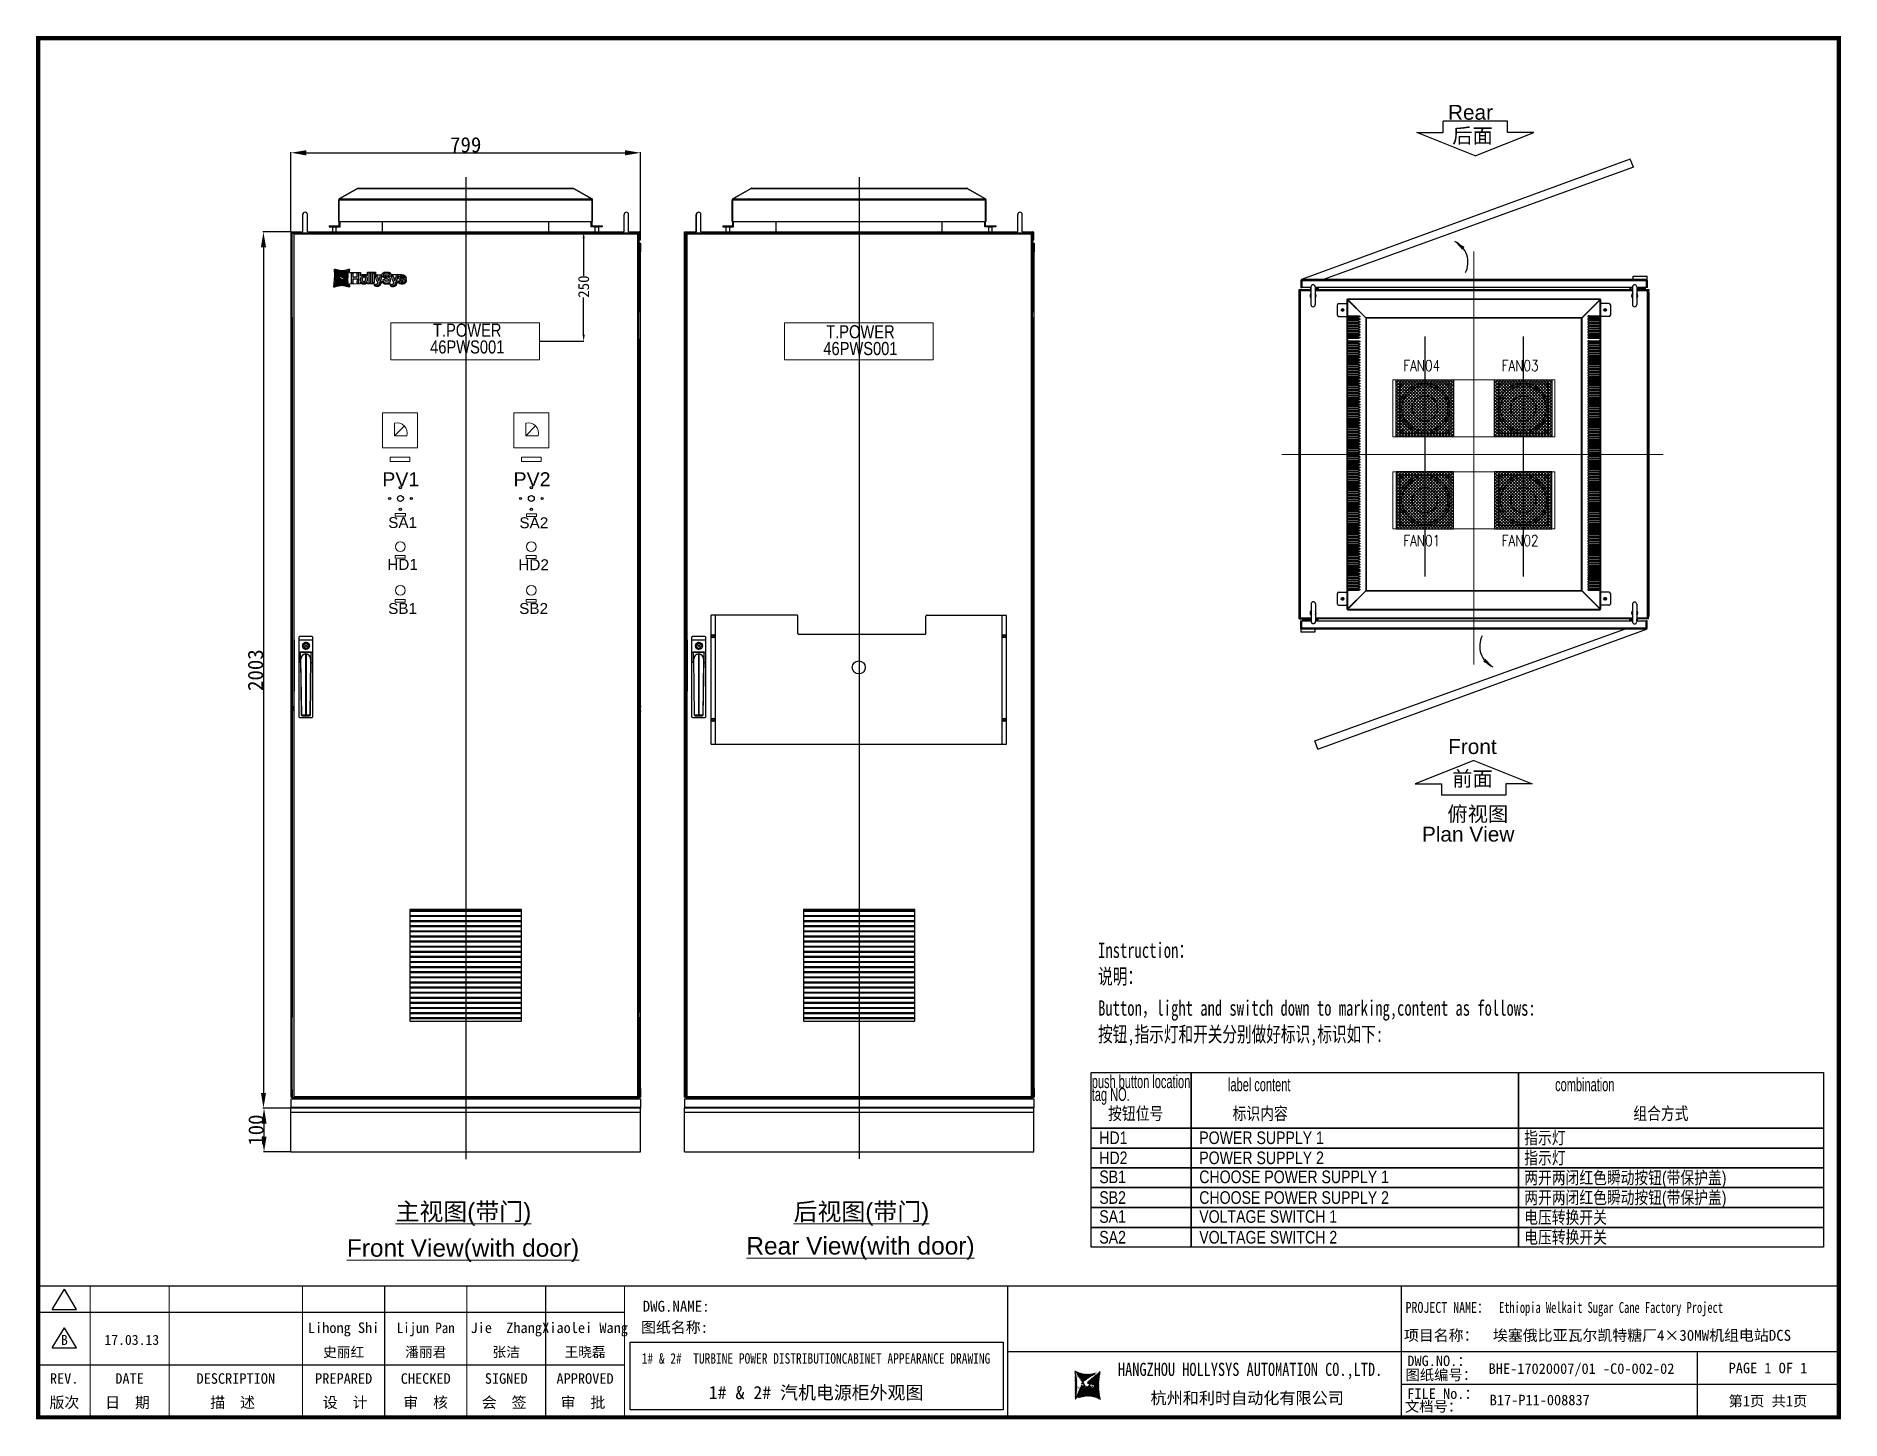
# Model space of a CAD drawing. Extents: x 81444 to 119867, y -54538 to -29386.
# Drawn here: x 81489 to 85615, y -41330 to -38168 of the extents above; entities that cross this region are included whole.
import ezdxf
from ezdxf.enums import TextEntityAlignment as Align
from ezdxf.lldxf.tags import DXFTag

# ---------------------------------------------------------------- set-up
doc = ezdxf.new("R2010")
doc.units = 0
doc.header["$LTSCALE"] = 100
doc.header["$MEASUREMENT"] = 0
for name, color, linetype in [('CABINET', 7, 'Continuous'), ('HLSTK', 7, 'Continuous'), ('PANEL', 7, 'Continuous'), ('PARTS', 6, 'Continuous'), ('t', 1, 'Continuous'), ('TEXT', 7, 'Continuous'), ('操作台', 7, 'Continuous'), ('标准图框及表格', 7, 'Continuous')]:
    doc.layers.add(name, color=color, linetype=linetype)
doc.layers.add('细实线', color=7, linetype='Continuous', lineweight=20)
doc.styles.add('HZ', font='arial.ttf', dxfattribs={"width": 0.7})
doc.styles.add('ROMANS', font='romans', dxfattribs={"width": 0.8, "height": 2})
doc.styles.get("Standard").update_dxf_attribs({"font": ''})
doc.styles.get('Standard').set_extended_font_data('SimSun')
tags = doc.linetypes.add('CENTER', pattern=[2, 1.25, -0.25, 0.25, -0.25]).pattern_tags.tags
tags[10:11] = [DXFTag(74, 4), DXFTag(75, 0), DXFTag(340, '0'), DXFTag(46, 1.0), DXFTag(50, 0.0), DXFTag(44, 0.0), DXFTag(45, 0.0)]
tags[8:9] = [DXFTag(74, 4), DXFTag(75, 0), DXFTag(340, '0'), DXFTag(46, 1.0), DXFTag(50, 0.0), DXFTag(44, 0.0), DXFTag(45, 0.0)]
tags[6:7] = [DXFTag(74, 4), DXFTag(75, 0), DXFTag(340, '0'), DXFTag(46, 1.0), DXFTag(50, 0.0), DXFTag(44, 0.0), DXFTag(45, 0.0)]
tags[4:5] = [DXFTag(74, 4), DXFTag(75, 0), DXFTag(340, '0'), DXFTag(46, 1.0), DXFTag(50, 0.0), DXFTag(44, 0.0), DXFTag(45, 0.0)]
tags = doc.linetypes.add('HIDDEN', pattern=[0.375, 0.25, -0.125]).pattern_tags.tags
tags[6:7] = [DXFTag(74, 4), DXFTag(75, 0), DXFTag(340, '0'), DXFTag(46, 1.0), DXFTag(50, 0.0), DXFTag(44, 0.0), DXFTag(45, 0.0)]
tags[4:5] = [DXFTag(74, 4), DXFTag(75, 0), DXFTag(340, '0'), DXFTag(46, 1.0), DXFTag(50, 0.0), DXFTag(44, 0.0), DXFTag(45, 0.0)]
tags = doc.linetypes.add('HIDDEN2', pattern=[0.1875, 0.125, -0.0625]).pattern_tags.tags
tags[6:7] = [DXFTag(74, 4), DXFTag(75, 0), DXFTag(340, '0'), DXFTag(46, 1.0), DXFTag(50, 0.0), DXFTag(44, 0.0), DXFTag(45, 0.0)]
tags[4:5] = [DXFTag(74, 4), DXFTag(75, 0), DXFTag(340, '0'), DXFTag(46, 1.0), DXFTag(50, 0.0), DXFTag(44, 0.0), DXFTag(45, 0.0)]
doc.dimstyles.new('ISO-25', dxfattribs={"dimtxt": 35, "dimasz": 35, "dimexe": 1.25, "dimexo": 0.625, "dimtad": 1, "dimtoh": 1, "dimdec": 0, "dimtxsty": 'Standard', "dimcen": 2.5, "dimadec": 0, "dimazin": 0, "dimtfac": 1, "dimtdec": 0, "dimtmove": 0, "dimatfit": 3, "dimfxl": 0, "dimarcsym": 0})
doc.dimstyles.new('STANDARD$0', dxfattribs={"dimtxt": 25, "dimasz": 15, "dimexe": 0.18, "dimexo": 0.0625, "dimgap": 0.09, "dimtad": 0, "dimdec": 0, "dimzin": 0, "dimdsep": 46, "dimtxsty": 'Standard', "dimcen": 0.09, "dimadec": 0, "dimazin": 0, "dimtfac": 1, "dimtdec": 0, "dimtofl": 0, "dimtmove": 0, "dimatfit": 3, "dimfxl": 0, "dimtolj": 1, "dimtzin": 0, "dimarcsym": 0})
pattern_1 = [(135, (80519.186, -57775.21), (3.5355339, 3.5355339), []), (45, (80519.186, -57775.21), (3.5355339, -3.5355339), [])]
pattern_2 = [(225, (80519.186, -20472.1636), (3.5355339, -3.5355339), []), (315, (80519.186, -20472.1636), (3.5355339, 3.5355339), [])]

msp = doc.modelspace()

# ---------------------------------------------------------------- texts
at = {"color": 7, "style": 'HZ'}
for s, p in [('Rear', (84716.5, -38359)), ('后面', (84726.3, -38412.4)), ('Front', (84716.9, -39808.5)), ('前面', (84726.3, -39881.8)), ('俯视图', (84715.1, -39962.4)), ('Plan View', (84657, -40008.6))]:
    msp.add_text(s, height=34, dxfattribs=at).set_placement(p)
at = {"color": 7, "style": 'ROMANS', "width": 0.8}
for s, p in [('FAN04', (84614.4, -38933.2)), ('FAN03', (84839.4, -38933.2)), ('FAN01', (84614.4, -39333.4)), ('FAN02', (84839.4, -39333.4))]:
    msp.add_text(s, height=25, dxfattribs=at).set_placement(p)
at = {"style": 'HZ'}
for s, height, p in [('PV1', 32, (82322.9, -39196.6)), ('PV2', 32, (82622.9, -39196.6)), ('SA1', 25, (82327.1, -39291.9)), ('SA2', 25, (82627, -39292.5)), ('HD1', 25, (82327, -39387.8)), ('HD2', 25, (82626.5, -39388.5)), ('SB1', 25, (82327, -39488.4)), ('SB2', 25, (82626.5, -39488.4))]:
    msp.add_text(s, height=height, dxfattribs=at).set_placement(p, align=Align.CENTER)
at = {"layer": 'HLSTK', "color": 7, "style": 'HZ', "width": 0.8}
for s, p in [('T.POWER', (82474.8, -38854.9)), ('T.POWER', (83373.5, -38858.5)), ('46PWS001', (82474.8, -38893.2)), ('46PWS001', (83373.5, -38896.8))]:
    msp.add_text(s, height=30, dxfattribs=at).set_placement(p, align=Align.CENTER)
at = {"layer": 'TEXT', "color": 7, "lineweight": 0, "style": 'HZ'}
for s, p in [('%%U主视图(带门)', (82466.1, -40874.1)), ('%%U后视图(带门)', (83375.9, -40874.1)), ('%%UFront View(with door)', (82465.1, -40957.3)), ('%%URear View(with door)', (83373.6, -40952.3))]:
    msp.add_text(s, height=40, dxfattribs=at).set_placement(p, align=Align.CENTER)
at = {"layer": '操作台', "linetype": 'Continuous', "lineweight": 5, "style": 'HZ'}
for s, height, width, p in [('push button location', 30, 0.6, (83902.3, -40572)), ('label content', 30, 0.6, (84213.7, -40579.1)), ('combination', 30, 0.6, (84961.4, -40579.1)), ('tag NO. ', 30, 0.6, (83902.3, -40601.3)), ('按钮位号', 28.85, 0.8, (83939.7, -40644.4)), ('标识内容', 28.85, 0.8, (84224.3, -40644.4)), ('组合方式', 28.85, 0.8, (85140.2, -40644.4)), ('HD1', 28.85, 0.8, (83919.4, -40699.9)), ('指示灯', 28.85, 0.8, (84890.8, -40699.9)), ('HD2', 28.85, 0.8, (83919.4, -40745.8)), ('SB1', 28.85, 0.8, (83919.4, -40789.2)), ('SB2', 28.85, 0.8, (83919.4, -40836.5)), ('两开两闭红色瞬动按钮(带保护盖)', 28.846, 0.8, (84890.8, -40836.5)), ('SA1', 28.85, 0.8, (83919.4, -40879.9)), ('电压转换开关', 28.85, 0.8, (84890.8, -40881.8)), ('SA2', 28.85, 0.8, (83919.4, -40927.2)), ('电压转换开关', 28.85, 0.8, (84890.8, -40927.2))]:
    msp.add_text(s, height=height, dxfattribs=dict(at, width=width)).set_placement(p)
at = {"layer": '操作台', "color": 7, "linetype": 'Continuous', "lineweight": 5, "style": 'HZ', "width": 0.8}
for s, height, p in [('POWER SUPPLY 1 ', 28.846, (84148, -40699.9)), ('指示灯', 28.85, (84890.8, -40745.8)), ('POWER SUPPLY 2', 28.846, (84148, -40745.8)), ('CHOOSE POWER SUPPLY 1', 28.846, (84148, -40789.2)), ('两开两闭红色瞬动按钮(带保护盖)', 28.846, (84890.8, -40791.1)), ('CHOOSE POWER SUPPLY 2', 28.846, (84148, -40836.5)), ('VOLTAGE SWITCH 1', 28.846, (84148, -40879.9)), ('VOLTAGE SWITCH 2', 28.846, (84148, -40927.2))]:
    msp.add_text(s, height=height, dxfattribs=at).set_placement(p)
at = {"layer": '细实线', "char_height": 35, "width": 1529.48, "attachment_point": 1, "style": 'HZ'}
for s, insert in [('{\\fsimsun|b0|i0|c134|p2;Instruction：}', (83916.8, -40239.4)), ('{\\fsimsun|b0|i0|c134|p2;说明：', (83916.8, -40299.2)), ('{\\fsimsun|b0|i0|c134|p2;Button，light and switch down to marking,content as follows:}', (83916.8, -40371.5)), ('{\\fsimsun|b0|i0|c134|p2;按钮,指示灯和开关分别做好标识,标识如下:}', (83916.8, -40431.3))]:
    msp.add_mtext(s, dxfattribs=dict(at, insert=insert))

# ---------------------------------------------------------------- blocks, each defined once
blk = doc.blocks.new('*D101')
at = {"color": 0, "lineweight": -2}
for p, q in [((82071.9, -38614.9), (82071.9, -38433.3)), ((82106.9, -38434.5), (82835.7, -38434.5)), ((82870.7, -38617.2), (82870.7, -38433.3))]:
    blk.add_line(p, q, dxfattribs=at)
at = {"color": 0}
for points in [[(82106.9, -38428.7), (82106.9, -38440.4), (82071.9, -38434.5)], [(82835.7, -38440.4), (82835.7, -38428.7), (82870.7, -38434.5)]]:
    blk.add_solid(points, dxfattribs=at)
at = {"layer": 'Defpoints', "color": 0}
for p in [(82870.7, -38434.5), (82071.9, -38615.5), (82870.7, -38617.8)]:
    blk.add_point(p, dxfattribs=at)
at = {"color": 0, "insert": (82471.3, -38416.4), "char_height": 35, "attachment_point": 5}
blk.add_mtext('799', dxfattribs=at)
blk = doc.blocks.new('*D102')
at = {"color": 0, "lineweight": -2}
for p, q in [((82071.1, -40618), (82009, -40618)), ((82010.3, -40683), (82010.3, -40653)), ((82071.1, -40718), (82009, -40718))]:
    blk.add_line(p, q, dxfattribs=at)
at = {"color": 0}
for points in [[(82016.1, -40653), (82004.5, -40653), (82010.3, -40618)], [(82004.5, -40683), (82016.1, -40683), (82010.3, -40718)]]:
    blk.add_solid(points, dxfattribs=at)
at = {"layer": 'Defpoints', "color": 0}
for p in [(82010.3, -40618), (82071.7, -40618), (82071.7, -40718)]:
    blk.add_point(p, dxfattribs=at)
at = {"color": 0, "insert": (81992.2, -40668), "char_height": 35, "attachment_point": 5, "rotation": 90}
blk.add_mtext('100', dxfattribs=at)
blk = doc.blocks.new('*D103')
at = {"color": 0, "lineweight": -2}
for p, q in [((82071.4, -38615.5), (82007.8, -38615.5)), ((82009, -38650.5), (82009, -40583)), ((82071.4, -40618), (82007.8, -40618))]:
    blk.add_line(p, q, dxfattribs=at)
at = {"color": 0}
for points in [[(82014.9, -38650.5), (82003.2, -38650.5), (82009, -38615.5)], [(82003.2, -40583), (82014.9, -40583), (82009, -40618)]]:
    blk.add_solid(points, dxfattribs=at)
at = {"layer": 'Defpoints', "color": 0}
for p in [(82072, -38615.5), (82009, -40618), (82072, -40618)]:
    blk.add_point(p, dxfattribs=at)
at = {"color": 0, "insert": (81990.9, -39616.8), "char_height": 35, "attachment_point": 5, "rotation": 90}
blk.add_mtext('2003', dxfattribs=at)
blk = doc.blocks.new('*D99')
at = {"layer": 'Defpoints', "color": 0}
for p in [(82640.1, -38615.3), (82740.9, -38615.3), (82640.1, -38865.3)]:
    blk.add_point(p, dxfattribs=at)
at = {"layer": '细实线', "color": 0, "lineweight": -2}
for p, q in [((82640.1, -38615.3), (82741.1, -38615.3)), ((82740.9, -38630.3), (82740.9, -38715.4)), ((82740.9, -38850.3), (82740.9, -38765.3)), ((82640.1, -38865.3), (82741.1, -38865.3))]:
    blk.add_line(p, q, dxfattribs=at)
at = {"layer": '细实线', "color": 0}
for points in [[(82743.4, -38630.3), (82738.4, -38630.3), (82740.9, -38615.3)], [(82738.4, -38850.3), (82743.4, -38850.3), (82740.9, -38865.3)]]:
    blk.add_solid(points, dxfattribs=at)
at = {"layer": '细实线', "color": 0, "insert": (82740.9, -38740.3), "char_height": 25, "attachment_point": 5, "rotation": 90}
blk.add_mtext('\\A1;250', dxfattribs=at)
blk = doc.blocks.new('风机')
at = {"color": 3}
for p, q in [((0, 0), (0, -115)), ((115, 0), (0, 0)), ((115, -115), (115, 0)), ((0, -115), (115, -115))]:
    blk.add_line(p, q, dxfattribs=at)
for centre, major_axis, start_param, end_param in [((5, -5), (1.77, 1.77), 2.356194490187731, 8.639379797367317), ((57.5, -57.5), (37.1, 37.1), 2.356194490192193, 8.63937979737178), ((110, -5), (1.77, 1.77), 2.356194490188677, 8.639379797368264), ((5, -110), (-1.77, 1.77), 0.785398, 7.068583), ((110, -110), (-1.77, 1.77), 0.785398, 7.068583)]:
    blk.add_ellipse(centre, major_axis=major_axis, ratio=1, start_param=start_param, end_param=end_param, dxfattribs=at)
blk = doc.blocks.new('图框')
at = {"layer": '标准图框及表格'}
h = blk.add_hatch(dxfattribs=at)
h.set_pattern_fill('ANSI31', color=5, scale=8.329864, style=0)
edge = h.paths.add_edge_path()
edge.add_arc((2399.3, -2998.2), 55.2, 238.1092, 291.6532)
edge.add_line((2419.6, -3049.4), (2388.5, -3070.2))
edge.add_arc((2238.9, -3078.3), 135.4, 346.3915, 374.25)
edge.add_line((2370.5, -3110.2), (2397.5, -3087.9))
edge.add_line((2391.3, -3080.3), (2396.1, -3080.9))
edge.add_spline(control_points=[(2397.5, -3087.9), (2398.4, -3087), (2400, -3085.5), (2399.9, -3081.3), (2397.4, -3081), (2396.1, -3080.9)], knot_values=[0, 0, 0, 0, 6.844331, 12.400427, 18.769243, 18.769243, 18.769243, 18.769243], weights=[1, 1, 1, 1, 1, 1], degree=3, periodic=0)
edge.add_spline(control_points=[(2388.5, -3070.3), (2387.8, -3070.9), (2386.5, -3072), (2385.5, -3073.4), (2385.1, -3074)], knot_values=[0, 0, 0, 0, 5.253674, 9.488439, 9.488439, 9.488439, 9.488439], weights=[1, 1, 1, 1, 1], degree=3, periodic=0)
edge.add_spline(control_points=[(2386.3, -3072.3), (2385.7, -3072.9), (2384.6, -3074.4), (2384.9, -3077.7), (2387.9, -3079.9), (2390.2, -3080.1), (2391.3, -3080.3)], knot_values=[10.665975, 10.665975, 10.665975, 10.665975, 18.977704, 28.894558, 41.119554, 52.646925, 52.646925, 52.646925, 52.646925], weights=[1, 1, 1, 1, 1, 1, 1], degree=3, periodic=0)
h = blk.add_hatch(dxfattribs=at)
h.set_pattern_fill('ANSI31', color=3, scale=8.329864, style=0)
edge = h.paths.add_edge_path()
edge.add_line((2402.5, -3075.8), (2407.7, -3076.4))
edge.add_spline(control_points=[(2401, -3068.8), (2400.2, -3069.6), (2398.5, -3071.2), (2398.6, -3075.4), (2401.1, -3075.6), (2402.4, -3075.8)], knot_values=[0, 0, 0, 0, 6.844331, 12.400427, 18.769243, 18.769243, 18.769243, 18.769243], weights=[1, 1, 1, 1, 1, 1], degree=3, periodic=0)
edge.add_line((2428, -3046.5), (2401, -3068.8))
edge.add_spline(control_points=[(2412.6, -3083.9), (2413, -3083.4), (2413.9, -3082.1), (2413.6, -3078.9), (2410.7, -3076.8), (2408.3, -3076.5), (2407.2, -3076.4)], knot_values=[12.654089, 12.654089, 12.654089, 12.654089, 18.977704, 28.894558, 41.119554, 52.646925, 52.646925, 52.646925, 52.646925], weights=[1, 1, 1, 1, 1, 1, 1], degree=3, periodic=0)
edge.add_line((2411.6, -3085), (2412.8, -3083.7))
edge.add_line((2410, -3086.4), (2411.6, -3085))
edge.add_line((2378.9, -3107.2), (2410, -3086.4))
edge.add_arc((2399.3, -3158.5), 55.2, 58.1092, 111.6532)
edge.add_arc((2559.6, -3078.3), 135.4, 166.3915, 194.25)
at = {"color": 7}
for p, q in [((2215.6, -2851.6), (2215.6, -3151.6)), ((3115.6, -2851.6), (3115.6, -3151.6)), ((0, -2911.6), (1340.2, -2911.6)), ((2215.6, -3001.6), (3115.6, -3001.6)), ((3115.6, -3001.6), (4115.6, -3001.6)), ((3791.8, -3001.6), (3791.8, -3151.6)), ((0, -3031.6), (1340.2, -3031.6)), ((4115.6, -3076.6), (3115.6, -3076.6))]:
    blk.add_line(p, q, dxfattribs=at)
at = {"color": 7, "const_width": 3}
blk.add_lwpolyline([(4115.6, -2851.6), (0, -2851.6)], dxfattribs=at)
at = {"layer": 't', "color": 7}
for p, q in [((31.9, -2905), (59.9, -2859.1)), ((87.8, -2905), (59.9, -2859.1)), ((31.9, -2905), (87.8, -2905)), ((31.9, -2993), (59.9, -2947.1)), ((87.8, -2993), (59.9, -2947.1)), ((31.9, -2993), (87.8, -2993))]:
    blk.add_line(p, q, dxfattribs=at)
at = {"layer": 't', "color": 7, "const_width": 9.62}
blk.add_lwpolyline([(4115.6, -3151.6), (4115.6, 0), (0, 0), (0, -3151.6)], close=True, dxfattribs=at)
at = {"layer": 't', "color": 7, "const_width": 2.4}
for points in [[(118.8, -2852.8), (118.8, -3151.6)], [(299.1, -2852.8), (299.1, -3151.6)], [(604.4, -2852.8), (604.4, -3156.4)], [(792, -2852.8), (792, -3156.4)], [(979.6, -2852.8), (979.6, -3156.4)], [(1159.9, -2852.8), (1159.9, -3156.4)], [(1340.2, -2852.8), (1340.2, -3156.4)]]:
    blk.add_lwpolyline(points, dxfattribs=at)
at = {"color": 7, "linetype": 'CENTER'}
for s, height, p in [('图纸编号：', 24, (3125.2, -3066.7)), ('杭州和利时自动化有限公司', 27, (2542.5, -3121.1)), ('文档号：', 24, (3124, -3138.7))]:
    blk.add_text(s, height=height, dxfattribs=at).set_placement(p)
at = {"color": 7, "flags": 8}
for tag, p, height in [('DWG.NAME:', (1381.6, -2910.4), 25), ('PROJECTNAME:', (3125.5, -2912.8), 24), ('PROJECTNAME：', (3339.1, -2913.1), 25), ('DWG.NO.:', (3128.2, -3030.4), 24), ('图纸编号', (3315.4, -3052.4), 24), ('FILENO.:', (3128.7, -3106.1), 24), ('文档号', (3317.7, -3124.1), 24)]:
    blk.add_attdef(tag, p, '', height=height, dxfattribs=at)
for tag, height, p in [('A', 23, (59.9, -2974.9)), ('设计时间', 23, (213.9, -2974.9)), ('RENLIU', 24, (698.2, -2950.4)), ('SHUFENWANG', 24, (885.8, -2950.4)), ('FANGHOU', 24, (1069.7, -2950.4)), ('DANDANLI', 24, (1250, -2950.4)), ('刘仁', 23, (698.2, -3002.2)), ('王姝芬', 23, (885.8, -3002.2)), ('侯方', 23, (1069.7, -3002.2)), ('李丹丹', 23, (1250, -3002.2)), ('#10STATIONONTROLCABINETCOVER', 30, (1777.9, -3017.2)), ('REV.', 24, (59.4, -3063)), ('DATE', 24, (208.9, -3063)), ('DESCRIPTION', 24, (451.7, -3063)), ('PREPARED', 24, (698.2, -3063)), ('CHECKED', 24, (885.8, -3063)), ('SIGNED', 24, (1069.7, -3063)), ('APPROVED', 24, (1250, -3063)), ('PAGEXOFX', 24, (3953.7, -3039.1)), ('图纸名称', 30, (1777.9, -3094.7)), ('第几页共几页', 24, (3953.7, -3114.1))]:
    blk.add_attdef(tag, text='', height=height, dxfattribs=at).set_placement(p, align=Align.MIDDLE)
for tag, p in [('图纸名称:', (1377.8, -2965.9)), ('项目名称：', (3121.6, -2984.3)), ('项目名称：', (3325, -2984.3))]:
    blk.add_attdef(tag, text='', height=25, dxfattribs=at).set_placement(p, align=Align.BOTTOM_LEFT)
at = {"color": 7, "width": 0.8, "flags": 8}
blk.add_attdef('HANGZHOUHOLLYSYSAUTOMATIONCO.,LTD.', text='', height=24, dxfattribs=at).set_placement((2770.1, -3045.7), align=Align.MIDDLE)
at = {"layer": 't', "color": 7}
for s, p in [('版次', (59.9, -3117.6)), ('日  期', (204.2, -3117.6)), ('描  述', (444.5, -3117.6)), ('设  计', (701.5, -3117.6)), ('审  核', (885.6, -3117.6)), ('会  签', (1065, -3117.6)), ('审  批', (1245.3, -3117.6))]:
    blk.add_text(s, height=25, dxfattribs=at).set_placement(p, align=Align.MIDDLE_CENTER)
at = {"layer": '标准图框及表格', "color": 5, "style": 'HZ'}
for s, p in [('pgqh', (2373.9, -3059.7)), ('hollilas', (2374.1, -3086))]:
    blk.add_text(s, height=5.21, dxfattribs=at).set_placement(p)
at = {"layer": '标准图框及表格', "color": 3, "style": 'HZ'}
for s, height, p in [('auto', 8.68, (2400.9, -3074.2)), ('hollysys', 4.34, (2402.5, -3099.7))]:
    blk.add_text(s, height=height, dxfattribs=at).set_placement(p)

# ---------------------------------------------------------------- dimensions: what is measured, and where the dimension line sits
at = {"color": 3}
dim = msp.add_linear_dim(base=(82870.7, -38434.5), p1=(82071.9, -38615.5), p2=(82870.7, -38617.8), dimstyle='ISO-25', dxfattribs=at)
dim.commit()
dim.dimension.update_dxf_attribs({"geometry": '*D101', "text_midpoint": (82471.3, -38416.4)})
for base, p1, p2, picture, middle in [((82009.042207, -40618.0014337), (82071.9881282, -38615.5014337), (82071.9881282, -40618.0014337), '*D103', (81990.917207, -39616.7514337)), ((82010.3, -40618), (82071.7, -40718), (82071.7, -40618), '*D102', (81992.2, -40668))]:
    dim = msp.add_linear_dim(base=base, p1=p1, p2=p2, angle=90, dimstyle='ISO-25', dxfattribs=at)
    dim.commit()
    dim.dimension.update_dxf_attribs({"geometry": picture, "text_midpoint": middle})
at = {"layer": '细实线', "color": 3}
dim = msp.add_linear_dim(base=(82740.9, -38615.3), p1=(82640.1, -38865.3), p2=(82640.1, -38615.3), angle=90, dimstyle='STANDARD$0', dxfattribs=at)
dim.commit()
dim.dimension.update_dxf_attribs({"geometry": '*D99', "text_midpoint": (82740.9, -38740.3)})

# ---------------------------------------------------------------- hatches: boundary and pattern name
for color, points in [(160, [(82172.6, -38738.9), (82172.6, -38736.9), (82172.8, -38735.5), (82173, -38733.9), (82173.2, -38732.1), (82173.4, -38729.9), (82173.6, -38727.5), (82173.6, -38724.7), (82173.8, -38722.3), (82173.9, -38719.8), (82173.9, -38717.6), (82173.7, -38715.8), (82173.6, -38713.3), (82173.4, -38711.5), (82173.3, -38709.7), (82173.1, -38707.8), (82173, -38706.1), (82173, -38705), (82172.9, -38703.9), (82172.9, -38703.5), (82173.4, -38703.7), (82174.1, -38703.9), (82174.5, -38704.1), (82174.9, -38704.3), (82175.3, -38704.4), (82175.6, -38704.6), (82176.1, -38704.8), (82177, -38705), (82177.9, -38705.3), (82178.9, -38705.6), (82179.6, -38705.8), (82180.7, -38706.1), (82181.1, -38706.1), (82181.6, -38706.2), (82182.2, -38706.2), (82183.1, -38706.3), (82183.9, -38706.4), (82184.9, -38706.5), (82185.7, -38706.5), (82186.7, -38706.5), (82187.7, -38706.6), (82188.6, -38706.5), (82189.9, -38706.5), (82191.1, -38706.4), (82192.3, -38706.3), (82193.4, -38706.2), (82194.1, -38706.1), (82194.9, -38706), (82195.5, -38705.9), (82196.5, -38705.6), (82197.1, -38705.5), (82198, -38705.3), (82199, -38705.1), (82199.5, -38704.9), (82199.7, -38704.9), (82199.6, -38705.1), (82183.3, -38719.1), (82182.9, -38719.5), (82182.8, -38719.8), (82182.7, -38720.3), (82182.7, -38720.6), (82182.8, -38720.8), (82182.9, -38720.9), (82183.1, -38721.1), (82183.4, -38721.2), (82183.6, -38721.3), (82183.9, -38721.5), (82184.3, -38721.7), (82184.8, -38721.9), (82185.4, -38722.1), (82185.8, -38722.4), (82186.3, -38722.5), (82186.6, -38722.6), (82186.9, -38722.8), (82187.3, -38723), (82187.6, -38723.3), (82187.8, -38723.6), (82187.9, -38723.9), (82188, -38724.4), (82187.9, -38724.8), (82187.6, -38725.1), (82172.7, -38738.8)]), (114, [(82176.2, -38737.6), (82176.4, -38737.4), (82192.7, -38723.4), (82193, -38723), (82193.2, -38722.7), (82193.2, -38722.2), (82193.2, -38721.9), (82193.2, -38721.8), (82193, -38721.6), (82192.8, -38721.5), (82192.6, -38721.3), (82192.4, -38721.2), (82192.1, -38721), (82191.6, -38720.8), (82191.1, -38720.6), (82190.6, -38720.4), (82190.1, -38720.2), (82189.7, -38720), (82189.3, -38719.9), (82189, -38719.7), (82188.7, -38719.5), (82188.3, -38719.2), (82188.1, -38718.9), (82188, -38718.6), (82188, -38718.2), (82188.1, -38717.8), (82188.3, -38717.4), (82203.2, -38703.7), (82203.3, -38703.6), (82203.3, -38705.6), (82203.2, -38707.1), (82203, -38708.7), (82202.7, -38710.4), (82202.5, -38712.6), (82202.4, -38715.1), (82202.3, -38717.8), (82202.2, -38720.2), (82202.1, -38722.7), (82202, -38724.9), (82202.2, -38726.7), (82202.4, -38729.3), (82202.5, -38731), (82202.6, -38732.8), (82202.8, -38734.7), (82202.9, -38736.4), (82203, -38737.5), (82203.1, -38738.6), (82203.1, -38739), (82202.6, -38738.8), (82201.8, -38738.6), (82201.4, -38738.5), (82201, -38738.3), (82200.6, -38738.1), (82200.3, -38737.9), (82199.8, -38737.7), (82199, -38737.6), (82198, -38737.2), (82197.1, -38736.9), (82196.3, -38736.7), (82195.3, -38736.4), (82194.8, -38736.4), (82194.3, -38736.3), (82193.7, -38736.3), (82192.8, -38736.2), (82192, -38736.1), (82191.1, -38736), (82190.2, -38736), (82189.3, -38736), (82188.2, -38736), (82187.3, -38736), (82186.1, -38736), (82184.9, -38736.1), (82183.6, -38736.2), (82182.6, -38736.3), (82181.8, -38736.4), (82181.1, -38736.5), (82180.4, -38736.7), (82179.4, -38736.9), (82178.8, -38737), (82177.9, -38737.2), (82176.9, -38737.4), (82176.5, -38737.6)])]:
    msp.add_hatch(color=color).paths.add_polyline_path(points)
h = msp.add_hatch(color=0)
h.paths.add_polyline_path([(82281.8, -38724.6), (82281.9, -38725.5), (82282, -38726.1), (82282.2, -38726.8), (82282.4, -38727.6), (82282.6, -38728.2), (82282.9, -38728.7), (82283.3, -38729.3), (82283.7, -38729.7), (82284.1, -38730.1), (82284.5, -38730.4), (82284.9, -38730.7), (82285.4, -38731), (82285.6, -38731.1), (82286, -38731.3), (82286.5, -38731.6), (82287.1, -38731.8), (82287.6, -38732), (82288.1, -38732.1), (82288.7, -38732.2), (82289.5, -38732.3), (82290, -38732.3), (82290.7, -38732.4), (82291.5, -38732.4), (82292.3, -38732.4), (82293.2, -38732.3), (82294.2, -38732.1), (82295.1, -38731.9), (82295.7, -38731.6), (82296.3, -38731.2), (82296.8, -38730.9), (82297.4, -38730.5), (82297.8, -38730.1), (82298.2, -38729.7), (82298.5, -38729.3), (82298.9, -38728.8), (82299.2, -38728.2), (82299.4, -38727.5), (82299.5, -38726.8), (82299.6, -38726.1), (82299.6, -38725), (82299.5, -38724.2), (82299.3, -38723.4), (82299.1, -38722.7), (82298.9, -38722.2), (82298.7, -38721.8), (82298.4, -38721.3), (82298, -38720.9), (82297.4, -38720.5), (82297, -38720.1), (82296.7, -38719.9), (82296.3, -38719.6), (82295.8, -38719.4), (82295.3, -38719.1), (82294.9, -38719), (82294.4, -38718.8), (82293.8, -38718.6), (82293.3, -38718.5), (82292.7, -38718.4), (82292.1, -38718.2), (82291.4, -38718.1), (82290.9, -38718), (82290.4, -38717.9), (82289.9, -38717.7), (82289.4, -38717.6), (82288.9, -38717.4), (82288.3, -38717.2), (82287.8, -38717), (82287.5, -38716.7), (82287.1, -38716.4), (82286.9, -38716.1), (82286.7, -38715.7), (82286.7, -38715.2), (82286.7, -38714.9), (82286.8, -38714.6), (82287, -38714.3), (82287.3, -38714.1), (82287.6, -38713.9), (82288, -38713.7), (82288.5, -38713.5), (82289.1, -38713.4), (82289.8, -38713.3), (82290.5, -38713.3), (82291.1, -38713.3), (82291.7, -38713.3), (82292.3, -38713.4), (82292.9, -38713.5), (82293.2, -38713.8), (82293.6, -38714.1), (82293.8, -38714.4), (82293.9, -38714.7), (82294, -38715), (82294.1, -38715.4), (82294.2, -38715.7), (82294.2, -38715.9), (82294.2, -38716.1), (82294.3, -38716.3), (82298.8, -38716.3), (82298.8, -38715.5), (82298.7, -38714.9), (82298.5, -38714.4), (82298.3, -38713.9), (82298.2, -38713.5), (82298, -38713.3), (82297.8, -38712.9), (82297.6, -38712.6), (82297.3, -38712.3), (82297.1, -38712), (82296.9, -38711.7), (82296.6, -38711.5), (82296.3, -38711.2), (82296, -38710.9), (82295.7, -38710.7), (82295.5, -38710.5), (82295.2, -38710.3), (82294.8, -38710.2), (82294.4, -38710.1), (82294, -38710), (82293.4, -38709.9), (82292.8, -38709.8), (82291.9, -38709.6), (82291.2, -38709.5), (82290.2, -38709.5), (82289.6, -38709.5), (82288.8, -38709.5), (82288.2, -38709.6), (82287.6, -38709.8), (82287.1, -38709.9), (82286.8, -38710), (82286.4, -38710.2), (82285.9, -38710.4), (82285.5, -38710.6), (82284.8, -38711), (82284.4, -38711.3), (82284.2, -38711.5), (82284, -38711.7), (82283.7, -38712), (82283.5, -38712.3), (82283.3, -38712.7), (82283.1, -38713.3), (82282.9, -38713.6), (82282.8, -38714), (82282.7, -38714.5), (82282.6, -38715), (82282.5, -38715.4), (82282.4, -38716), (82282.5, -38716.5), (82282.5, -38717), (82282.6, -38717.5), (82282.8, -38717.9), (82283, -38718.3), (82283.2, -38718.6), (82283.5, -38719), (82284, -38719.5), (82284.3, -38719.8), (82284.9, -38720.3), (82285.4, -38720.6), (82285.9, -38720.9), (82286.7, -38721.2), (82287.4, -38721.4), (82287.9, -38721.6), (82288.4, -38721.7), (82289, -38721.9), (82289.6, -38722.1), (82290.3, -38722.3), (82291.1, -38722.5), (82292, -38722.7), (82292.6, -38722.9), (82293.2, -38723.1), (82293.7, -38723.5), (82294.3, -38723.9), (82294.6, -38724.3), (82294.9, -38724.9), (82294.9, -38725.4), (82294.9, -38726.1), (82294.8, -38726.6), (82294.5, -38727.1), (82294.1, -38727.4), (82293.4, -38727.7), (82292.8, -38728), (82292, -38728.1), (82291.5, -38728.2), (82291.1, -38728.2), (82290.6, -38728.1), (82290, -38728.1), (82289.4, -38728.1), (82288.9, -38727.9), (82288.4, -38727.6), (82287.9, -38727.3), (82287.6, -38726.9), (82287.3, -38726.5), (82287, -38726.2), (82286.7, -38725.8), (82286.5, -38725.4), (82286.3, -38725), (82286.2, -38724.7), (82286.2, -38724.4)])
h.paths.add_polyline_path([(82209.2, -38732.2), (82209.4, -38709.6), (82213.8, -38709.6), (82213.8, -38718.6), (82222.6, -38718.6), (82222.6, -38709.8), (82226.9, -38709.8), (82226.9, -38732), (82222.8, -38732), (82222.9, -38722.2), (82213.7, -38722.2), (82213.7, -38732.2)])
h.paths.add_polyline_path([(82264.3, -38716), (82264.4, -38716.2), (82264.8, -38717.6), (82265.6, -38719.7), (82266.7, -38722.7), (82267.7, -38725.2), (82267.9, -38725.9), (82268.4, -38726.9), (82268.8, -38727.8), (82269.5, -38729.1), (82269.9, -38730), (82270.2, -38730.6), (82270.3, -38731.3), (82270.3, -38732.1), (82270.1, -38732.8), (82269.8, -38733.6), (82269.4, -38734.2), (82268.9, -38734.6), (82268.3, -38734.7), (82266.5, -38734.7), (82265.9, -38734.7), (82265.2, -38734.7), (82265.2, -38735.4), (82265.2, -38736.5), (82265.3, -38737.6), (82265.4, -38738.1), (82265.5, -38738.6), (82265.6, -38738.7), (82265.9, -38738.7), (82266.5, -38738.7), (82267.2, -38738.7), (82267.8, -38738.7), (82268.8, -38738.6), (82269.1, -38738.6), (82269.8, -38738.5), (82270.6, -38738.3), (82271.4, -38737.9), (82272.1, -38737.4), (82272.6, -38736.9), (82273, -38736), (82273.8, -38734.4), (82280.5, -38715.8), (82276.3, -38715.8), (82272.7, -38726.2), (82272.5, -38726.4), (82272.3, -38726.2), (82269.3, -38717.8), (82269.1, -38717), (82268.7, -38716), (82264.4, -38716)])
h.paths.add_polyline_path([(82300.9, -38716), (82300.9, -38716.2), (82301.4, -38717.6), (82302.2, -38719.7), (82303.3, -38722.7), (82304.3, -38725.2), (82304.5, -38725.9), (82304.9, -38726.9), (82305.4, -38727.8), (82306.1, -38729.1), (82306.5, -38730), (82306.7, -38730.6), (82306.9, -38731.3), (82306.8, -38732.1), (82306.7, -38732.8), (82306.4, -38733.6), (82306, -38734.2), (82305.4, -38734.6), (82304.9, -38734.7), (82303, -38734.7), (82302.4, -38734.7), (82301.8, -38734.7), (82301.8, -38735.4), (82301.8, -38736.5), (82301.9, -38737.6), (82302, -38738.1), (82302.1, -38738.6), (82302.2, -38738.7), (82302.5, -38738.7), (82303, -38738.7), (82303.8, -38738.7), (82304.4, -38738.7), (82305.4, -38738.6), (82305.7, -38738.6), (82306.3, -38738.5), (82307.2, -38738.3), (82307.9, -38737.9), (82308.6, -38737.4), (82309.1, -38736.9), (82309.6, -38736), (82310.4, -38734.4), (82317, -38715.8), (82312.8, -38715.8), (82309.3, -38726.2), (82309, -38726.4), (82308.8, -38726.2), (82305.9, -38717.8), (82305.6, -38717), (82305.3, -38716), (82300.9, -38716)])
h.paths.add_polyline_path([(82230.4, -38724.5), (82230.4, -38725.3), (82230.5, -38726.1), (82230.8, -38727.3), (82231.1, -38728), (82231.5, -38728.9), (82232.1, -38729.6), (82232.7, -38730.2), (82233.4, -38730.8), (82233.9, -38731.2), (82234.5, -38731.5), (82235.1, -38731.7), (82235.8, -38731.9), (82236.8, -38732.1), (82237.4, -38732.1), (82238.2, -38732.1), (82239.2, -38732.1), (82239.8, -38732.1), (82240.5, -38732), (82241.2, -38731.8), (82241.7, -38731.6), (82242.3, -38731.4), (82243.1, -38730.9), (82243.8, -38730.5), (82244.4, -38729.8), (82245, -38729.1), (82245.6, -38728.3), (82246.2, -38727.2), (82246.6, -38726), (82246.8, -38725), (82246.9, -38723.7), (82246.8, -38722.8), (82246.7, -38721.8), (82246.5, -38721), (82246.2, -38720.2), (82245.8, -38719.5), (82245.3, -38718.8), (82244.7, -38718.1), (82243.9, -38717.4), (82243.2, -38716.8), (82242.6, -38716.4), (82241.8, -38716.2), (82241, -38715.9), (82240.3, -38715.7), (82239.3, -38715.6), (82238.3, -38715.6), (82237.4, -38715.6), (82236.7, -38715.7), (82235.9, -38716.1), (82235.1, -38716.4), (82234.3, -38716.8), (82233.7, -38717.2), (82232.9, -38717.9), (82232.5, -38718.4), (82232, -38719), (82231.6, -38719.6), (82231.2, -38720.3), (82230.9, -38720.9), (82230.7, -38721.4), (82230.5, -38722.1), (82230.5, -38723), (82230.4, -38723.7)])
h.paths.add_polyline_path([(82234.6, -38724.6), (82234.6, -38725.2), (82234.8, -38725.6), (82234.9, -38725.7), (82235, -38726.2), (82235.2, -38726.6), (82235.4, -38727.1), (82235.7, -38727.6), (82236.1, -38727.9), (82236.5, -38728.2), (82236.9, -38728.4), (82237.2, -38728.5), (82237.6, -38728.5), (82238, -38728.6), (82238.6, -38728.6), (82239.4, -38728.6), (82240, -38728.5), (82240.4, -38728.4), (82240.9, -38728.1), (82241.4, -38727.9), (82241.8, -38727.4), (82242.1, -38726.9), (82242.4, -38726.1), (82242.6, -38725.5), (82242.7, -38724.7), (82242.6, -38723.9), (82242.6, -38723.1), (82242.5, -38722.4), (82242.4, -38721.7), (82242.1, -38721.2), (82241.9, -38720.6), (82241.5, -38720.1), (82241.2, -38719.7), (82240.6, -38719.3), (82240, -38719.1), (82239.2, -38718.9), (82238.1, -38718.9), (82237.4, -38718.9), (82236.8, -38719.2), (82236.2, -38719.6), (82235.8, -38720.1), (82235.5, -38720.7), (82235.1, -38721.3), (82234.8, -38722.1), (82234.6, -38722.9), (82234.6, -38723.8)], flags=16)
h.paths.add_polyline_path([(82318, -38727.2), (82318, -38727.6), (82318.1, -38728), (82318.3, -38728.5), (82318.5, -38729), (82318.9, -38729.6), (82319.3, -38730.1), (82319.8, -38730.6), (82320.5, -38731.1), (82321.1, -38731.5), (82321.7, -38731.9), (82322.5, -38732.1), (82323, -38732.2), (82324.2, -38732.3), (82325.4, -38732.3), (82326.3, -38732.3), (82327.2, -38732.2), (82327.8, -38732.1), (82328.3, -38732), (82328.8, -38731.9), (82329.4, -38731.6), (82329.7, -38731.5), (82330, -38731.3), (82330.4, -38731.1), (82330.8, -38730.7), (82331.3, -38730.3), (82331.6, -38729.9), (82331.9, -38729.5), (82332.1, -38729.2), (82332.3, -38728.5), (82332.4, -38727.9), (82332.5, -38727.2), (82332.5, -38726.5), (82332.4, -38725.8), (82332.3, -38725.3), (82332.1, -38724.7), (82331.9, -38724.3), (82331.4, -38723.9), (82331, -38723.5), (82330.5, -38723.2), (82330, -38722.9), (82329.1, -38722.5), (82328.5, -38722.3), (82328, -38722.1), (82327.1, -38721.9), (82326.5, -38721.7), (82325.8, -38721.5), (82325.1, -38721.4), (82324.5, -38721.3), (82323.9, -38721.1), (82323.2, -38720.9), (82322.8, -38720.7), (82322.5, -38720.6), (82322.3, -38720.3), (82322.2, -38719.8), (82322.3, -38719.4), (82322.5, -38719.2), (82322.9, -38719), (82323.3, -38718.9), (82324, -38718.8), (82325, -38718.8), (82325.8, -38718.8), (82326.4, -38718.9), (82326.9, -38719), (82327.2, -38719.3), (82327.5, -38719.5), (82327.7, -38719.8), (82327.9, -38720.2), (82328, -38720.6), (82328.9, -38720.5), (82329.8, -38720.5), (82330.6, -38720.4), (82331.5, -38720.2), (82332.1, -38720.1), (82332.1, -38719.9), (82332.1, -38719.5), (82332, -38719.1), (82331.7, -38718.6), (82331.5, -38718.1), (82331.2, -38717.7), (82330.7, -38717.2), (82330.3, -38716.8), (82329.8, -38716.5), (82329.3, -38716.3), (82328.6, -38716), (82328, -38715.9), (82327.4, -38715.8), (82326.3, -38715.8), (82325.6, -38715.8), (82324.6, -38715.8), (82323.7, -38715.8), (82322.9, -38715.8), (82322.3, -38715.9), (82322, -38716.1), (82321.2, -38716.4), (82320.5, -38716.7), (82319.8, -38717.2), (82319.3, -38717.7), (82318.9, -38718.4), (82318.6, -38719), (82318.5, -38720), (82318.4, -38720.8), (82318.5, -38721.5), (82318.7, -38722.1), (82319, -38722.5), (82319.2, -38722.9), (82319.6, -38723.3), (82320, -38723.7), (82320.6, -38724.1), (82321.1, -38724.4), (82322, -38724.7), (82322.8, -38725.1), (82323.5, -38725.3), (82324.2, -38725.6), (82325.1, -38725.8), (82325.9, -38726), (82326.5, -38726.2), (82327.3, -38726.3), (82327.9, -38726.4), (82328.2, -38726.5), (82328.4, -38726.8), (82328.5, -38727.3), (82328.4, -38727.9), (82328.2, -38728.3), (82327.5, -38728.6), (82327, -38728.8), (82326.2, -38728.9), (82325.2, -38728.9), (82324.3, -38728.8), (82323.7, -38728.6), (82323.2, -38728.2), (82322.9, -38727.9), (82322.6, -38727.5), (82322.5, -38727.1), (82322.4, -38726.7), (82322.3, -38726.5), (82322.1, -38726.5), (82321.7, -38726.5), (82321, -38726.7), (82320.4, -38726.8), (82319.9, -38726.9), (82319.4, -38727), (82318.6, -38727.1)])
h.paths.add_polyline_path([(82249.8, -38709.9), (82249.8, -38731.9), (82254.1, -38731.9), (82254.1, -38709.9)])
h.paths.add_polyline_path([(82258.2, -38709.9), (82258.2, -38731.9), (82262.3, -38731.9), (82262.3, -38709.9)])
at = {"linetype": 'HIDDEN', "lineweight": 20}
h = msp.add_hatch(dxfattribs=at)
h.set_pattern_fill('ANSI37', color=256, scale=40, angle=180, style=2)
h.set_pattern_definition(pattern_1)
h.paths.add_polyline_path([(84729.1, -39083.7), (84598.1, -39083.7), (84598.1, -38953.7), (84729.1, -38953.7)])
h = msp.add_hatch(dxfattribs=at)
h.set_pattern_fill('ANSI37', color=256, scale=40, angle=180, style=2)
h.set_pattern_definition(pattern_1)
h.paths.add_polyline_path([(84954.1, -39083.7), (84823.1, -39083.7), (84823.1, -38953.7), (84954.1, -38953.7)])
h = msp.add_hatch(dxfattribs=at)
h.set_pattern_fill('ANSI37', color=256, scale=40, angle=180, style=2)
h.set_pattern_definition(pattern_2)
h.paths.add_polyline_path([(84729.1, -39163.7), (84598.1, -39163.7), (84598.1, -39293.7), (84729.1, -39293.7)])
h = msp.add_hatch(dxfattribs=at)
h.set_pattern_fill('ANSI37', color=256, scale=40, angle=180, style=2)
h.set_pattern_definition(pattern_2)
h.paths.add_polyline_path([(84954.1, -39163.7), (84823.1, -39163.7), (84823.1, -39293.7), (84954.1, -39293.7)])

# ---------------------------------------------------------------- linework, layer by layer
at = {"color": 7, "linetype": 'Continuous'}
for p, q in [((82224, -38515.8), (82182.3, -38539.9)), ((82224.5, -38515.8), (82182.8, -38539.9)), ((82224, -38515.8), (82224.1, -38516)), ((82224.5, -38515.8), (82717.9, -38515.8)), ((82225.1, -38515.5), (82717.3, -38515.5)), ((82717.9, -38515.8), (82759.6, -38539.9)), ((82718.4, -38515.8), (82718.3, -38516)), ((82718.4, -38515.8), (82760.1, -38539.9)), ((83123.5, -38515.8), (83081.8, -38539.9)), ((83124, -38515.8), (83082.3, -38539.9)), ((83123.5, -38515.8), (83123.6, -38516)), ((83124, -38515.8), (83617.4, -38515.8)), ((83124.6, -38515.5), (83616.8, -38515.5)), ((83617.4, -38515.8), (83659.1, -38539.9)), ((83617.9, -38515.8), (83617.8, -38516)), ((83617.9, -38515.8), (83659.6, -38539.9)), ((82181.2, -38591.5), (82181.2, -38541.8)), ((82181.2, -38541.8), (82182.2, -38541.8)), ((82182.2, -38591.5), (82182.2, -38541.8)), ((82182.2, -38541.8), (82760.2, -38541.8)), ((82182.3, -38539.9), (82182.6, -38540.4)), ((82182.8, -38539.9), (82759.6, -38539.9)), ((82760.1, -38539.9), (82759.8, -38540.4)), ((82760.2, -38591.5), (82760.2, -38541.8)), ((82761.2, -38541.8), (82760.2, -38541.8)), ((82761.2, -38591.5), (82761.2, -38541.8)), ((83080.7, -38591.5), (83080.7, -38541.8)), ((83080.7, -38541.8), (83081.7, -38541.8)), ((83081.7, -38591.5), (83081.7, -38541.8)), ((83081.7, -38541.8), (83659.7, -38541.8)), ((83081.8, -38539.9), (83082.1, -38540.4)), ((83082.3, -38539.9), (83659.1, -38539.9)), ((83659.6, -38539.9), (83659.3, -38540.4)), ((83659.7, -38591.5), (83659.7, -38541.8)), ((83660.7, -38541.8), (83659.7, -38541.8)), ((83660.7, -38591.5), (83660.7, -38541.8)), ((82098.7, -38615.5), (82098.7, -38575.5)), ((82099.3, -38615.5), (82099.3, -38575.5)), ((82109.3, -38615.5), (82109.3, -38575.5)), ((82159.2, -38601.5), (82159.2, -38603.5)), ((82159.2, -38601.5), (82182.2, -38601.5)), ((82159.2, -38603.5), (82184.2, -38603.5)), ((82162.2, -38601.5), (82162.2, -38603.5)), ((82167.7, -38603.5), (82167.2, -38604)), ((82167.2, -38615.5), (82167.2, -38604)), ((82167.2, -38604), (82175.2, -38604)), ((82174.7, -38603.5), (82175.2, -38604)), ((82175.2, -38615.5), (82175.2, -38604)), ((82181.2, -38591.5), (82182.2, -38591.5)), ((82182.2, -38601.5), (82182.2, -38591.5)), ((82182.2, -38591.5), (82760.2, -38591.5)), ((82184.2, -38603.5), (82182.2, -38601.5)), ((82184.2, -38603.5), (82184.2, -38591.5)), ((82281.2, -38615.5), (82281.2, -38591.5)), ((82661.2, -38615.5), (82661.2, -38591.5)), ((82758.2, -38603.5), (82758.2, -38591.5)), ((82758.2, -38603.5), (82760.2, -38601.5)), ((82783.2, -38603.5), (82758.2, -38603.5)), ((82760.2, -38601.5), (82760.2, -38591.5)), ((82761.2, -38591.5), (82760.2, -38591.5)), ((82760.2, -38601.5), (82783.2, -38601.5)), ((82767.7, -38603.5), (82767.2, -38604)), ((82767.2, -38615.5), (82767.2, -38604)), ((82767.2, -38604), (82775.2, -38604)), ((82774.7, -38603.5), (82775.2, -38604)), ((82775.2, -38615.5), (82775.2, -38604)), ((82780.2, -38601.5), (82780.2, -38603.5)), ((82783.2, -38601.5), (82783.2, -38603.5)), ((82833.7, -38615.5), (82833.7, -38575.5)), ((82843.7, -38615.5), (82843.7, -38575.5)), ((82998.2, -38615.5), (82998.2, -38575.5)), ((82998.8, -38615.5), (82998.8, -38575.5)), ((83008.8, -38615.5), (83008.8, -38575.5)), ((83058.7, -38601.5), (83058.7, -38603.5)), ((83058.7, -38601.5), (83081.7, -38601.5)), ((83058.7, -38603.5), (83083.7, -38603.5)), ((83061.7, -38601.5), (83061.7, -38603.5)), ((83067.2, -38603.5), (83066.7, -38604)), ((83066.7, -38615.5), (83066.7, -38604)), ((83066.7, -38604), (83074.7, -38604)), ((83074.2, -38603.5), (83074.7, -38604)), ((83074.7, -38615.5), (83074.7, -38604)), ((83080.7, -38591.5), (83081.7, -38591.5)), ((83081.7, -38601.5), (83081.7, -38591.5)), ((83081.7, -38591.5), (83659.7, -38591.5)), ((83083.7, -38603.5), (83081.7, -38601.5)), ((83083.7, -38603.5), (83083.7, -38591.5)), ((83180.7, -38615.5), (83180.7, -38591.5)), ((83560.7, -38615.5), (83560.7, -38591.5)), ((83657.7, -38603.5), (83657.7, -38591.5)), ((83657.7, -38603.5), (83659.7, -38601.5)), ((83682.7, -38603.5), (83657.7, -38603.5)), ((83659.7, -38601.5), (83659.7, -38591.5)), ((83660.7, -38591.5), (83659.7, -38591.5)), ((83659.7, -38601.5), (83682.7, -38601.5)), ((83667.2, -38603.5), (83666.7, -38604)), ((83666.7, -38615.5), (83666.7, -38604)), ((83666.7, -38604), (83674.7, -38604)), ((83674.2, -38603.5), (83674.7, -38604)), ((83674.7, -38615.5), (83674.7, -38604)), ((83679.7, -38601.5), (83679.7, -38603.5)), ((83682.7, -38601.5), (83682.7, -38603.5)), ((83733.2, -38615.5), (83733.2, -38575.5)), ((83743.2, -38615.5), (83743.2, -38575.5)), ((82072, -40573), (82072, -38615.5)), ((82072, -38615.5), (82099.3, -38615.5)), ((82074, -38617.8), (82868.4, -38617.8)), ((82075, -40593.5), (82075, -38618.5)), ((82075, -38618.5), (82867, -38618.5)), ((82864.7, -38620.8), (82077.3, -38620.8)), ((82078.6, -38618.5), (82078.6, -39547.5)), ((82109.3, -38615.5), (82833.7, -38615.5)), ((82843.7, -38615.5), (82868.4, -38615.5)), ((82864.7, -40593.5), (82864.7, -38618.5)), ((82867, -40593.5), (82867, -38618.5)), ((82868.4, -38634), (82867, -38634)), ((82868, -38658.6), (82868, -38634)), ((82868.4, -38634), (82868.4, -38615.5)), ((82868.6, -38658.1), (82868.6, -38642.2)), ((82868.6, -38642.2), (82869, -38642.2)), ((82868.7, -38634), (82868.7, -38617.8)), ((82870.7, -38617.8), (82868.7, -38617.8)), ((82870.7, -38634), (82868.7, -38634)), ((82869, -38641.5), (82869, -38661)), ((82869, -38641.5), (82871, -38641.5)), ((82870.7, -38634), (82870.7, -38617.8)), ((82871, -38641.5), (82871, -38661)), ((82971.5, -40573), (82971.5, -38615.5)), ((82971.5, -38615.5), (82998.8, -38615.5)), ((82973.5, -38617.8), (83767.9, -38617.8)), ((82974.5, -40593.5), (82974.5, -38618.5)), ((82974.5, -38618.5), (83766.5, -38618.5)), ((82976.8, -38618.5), (82976.8, -39547.5)), ((83764.2, -38620.8), (82976.8, -38620.8)), ((83008.8, -38615.5), (83733.2, -38615.5)), ((83743.2, -38615.5), (83767.9, -38615.5)), ((83764.2, -40593.5), (83764.2, -38618.5)), ((83766.5, -40593.5), (83766.5, -38618.5)), ((83767.9, -38634), (83766.5, -38634)), ((83767.5, -38658.6), (83767.5, -38634)), ((83767.9, -38634), (83767.9, -38615.5)), ((83768.1, -38658.1), (83768.1, -38642.2)), ((83768.1, -38642.2), (83768.5, -38642.2)), ((83768.2, -38634), (83768.2, -38617.8)), ((83770.2, -38617.8), (83768.2, -38617.8)), ((83770.2, -38634), (83768.2, -38634)), ((83768.5, -38641.5), (83768.5, -38661)), ((83768.5, -38641.5), (83770.5, -38641.5)), ((83770.2, -38634), (83770.2, -38617.8)), ((83770.5, -38641.5), (83770.5, -38661)), ((82867, -38658.6), (82868.1, -38658.6)), ((82869, -38659.8), (82867, -38659.8)), ((82867, -38661), (82868.1, -38661)), ((82868.1, -38658.6), (82868.1, -38659.8)), ((82868.1, -38799), (82868.1, -38661)), ((82868.6, -38661), (82868.1, -38661)), ((82868.6, -38658.1), (82869, -38658.1)), ((82868.6, -38661), (82868.6, -38799)), ((82868.6, -38661), (82871, -38661)), ((82871, -40573), (82871, -38661)), ((83766.5, -38658.6), (83767.6, -38658.6)), ((83768.5, -38659.8), (83766.5, -38659.8)), ((83766.5, -38661), (83767.6, -38661)), ((83767.6, -38658.6), (83767.6, -38659.8)), ((83767.6, -38799), (83767.6, -38661)), ((83768.1, -38661), (83767.6, -38661)), ((83768.1, -38658.1), (83768.5, -38658.1)), ((83768.1, -38661), (83768.1, -38799)), ((83768.1, -38661), (83770.5, -38661)), ((83770.5, -40573), (83770.5, -38661)), ((84380.4, -38726.1), (84380.4, -38742.3)), ((84380.4, -38726.1), (84382.4, -38726.1)), ((84382.4, -38726.1), (84382.4, -38742.3)), ((84382.7, -38723.8), (84382.7, -38742.3)), ((85170.1, -38723.8), (84382.7, -38723.8)), ((84382.7, -38726.1), (85170.1, -38726.1)), ((85139.4, -38716.8), (85171.4, -38716.8)), ((85139.4, -38723.8), (85139.4, -38716.8)), ((85170.1, -38723.8), (85170.1, -38742.3)), ((85172.4, -38726.1), (85170.4, -38726.1)), ((85170.4, -38742.3), (85170.4, -38726.1)), ((85171.4, -38723.8), (85171.4, -38716.8)), ((85172.4, -38742.3), (85172.4, -38726.1)), ((84376.1, -39499.7), (84376.1, -38747.1)), ((84376.1, -38747.1), (84402.7, -38747.1)), ((84376.1, -38747.7), (84403.1, -38747.7)), ((84376.6, -38747.1), (84376.6, -38747.7)), ((84378.4, -38747.7), (84378.4, -39499.7)), ((84403.1, -38750), (84378.4, -38750)), ((84380.4, -38742.3), (84382.4, -38742.3)), ((84403.1, -38742.3), (84382.7, -38742.3)), ((84402.7, -38747.7), (84403.1, -38743)), ((84403.1, -38741.2), (84403.1, -38781.2)), ((84413.1, -38741.2), (84413.1, -38781.2)), ((85138.1, -38742.3), (84413.1, -38742.3)), ((85138.1, -38747.7), (84413.1, -38747.7)), ((85138.1, -38750), (84413.1, -38750)), ((84414.4, -38742.3), (84414.4, -38747.7)), ((84414.4, -38747.1), (84417.5, -38747.1)), ((84417.5, -38742.3), (84417.5, -38747.7)), ((84418.7, -38747.7), (84418.7, -38742.3)), ((84419.9, -38742.3), (84419.9, -38747.7)), ((84485.6, -38769.7), (84485.6, -39477.7)), ((84485.6, -38769.7), (84486.7, -38769.7)), ((84486.6, -38768.7), (84486.6, -38769.8)), ((85064.6, -38768.7), (84486.6, -38768.7)), ((84486.7, -38770.3), (84486.7, -38806.9)), ((84528.4, -38812), (84486.7, -38770.3)), ((84486.7, -38770.3), (84487.2, -38770.3)), ((84487.2, -38769.8), (84487.2, -38770.3)), ((84528.9, -38811.5), (84487.2, -38769.8)), ((85064, -38769.8), (84487.2, -38769.8)), ((84528.9, -38812), (84487.2, -38770.3)), ((85022.4, -38811.5), (85064, -38769.8)), ((85022.4, -38812), (85064, -38770.3)), ((85022.9, -38812), (85064.5, -38770.3)), ((85064, -38769.8), (85064, -38770.3)), ((85064.5, -38770.3), (85064, -38770.3)), ((85065.6, -38769.7), (85064.5, -38769.7)), ((85064.5, -38806.9), (85064.5, -38770.3)), ((85064.6, -38768.7), (85064.6, -38769.8)), ((85065.6, -39477.7), (85065.6, -38769.7)), ((85131.9, -38742.3), (85131.9, -38747.7)), ((85133.1, -38747.7), (85133.1, -38742.3)), ((85134.3, -38742.3), (85134.3, -38747.7)), ((85134.3, -38747.1), (85135.4, -38747.1)), ((85135.4, -38747.7), (85135.4, -38742.3)), ((85138.1, -38741.2), (85138.1, -38781.2)), ((85148.1, -38741.2), (85148.1, -38781.2)), ((85170.1, -38742.3), (85148.1, -38742.3)), ((85149.9, -38743.3), (85148.1, -38743.3)), ((85148.1, -38745.1), (85148.9, -38745.1)), ((85149.9, -38745.1), (85148.1, -38745.1)), ((85148.1, -38746.3), (85148.9, -38746.3)), ((85175.1, -38747.7), (85148.1, -38747.7)), ((85172.8, -38750), (85148.1, -38750)), ((85148.9, -38746.3), (85148.9, -38745.1)), ((85149.9, -38742.3), (85149.9, -38747.3)), ((85149.9, -38745.3), (85151.9, -38745.3)), ((85156.9, -38747.3), (85149.9, -38747.3)), ((85151.9, -38742.3), (85151.9, -38747.3)), ((85152, -38742.3), (85152, -38746.3)), ((85152, -38746.3), (85154.8, -38746.3)), ((85154.8, -38742.3), (85154.8, -38746.3)), ((85154.9, -38742.3), (85154.9, -38747.3)), ((85154.9, -38745.3), (85156.9, -38745.3)), ((85156.9, -38742.3), (85156.9, -38747.3)), ((85158.9, -38744.3), (85156.9, -38744.3)), ((85163.4, -38745.1), (85156.9, -38745.1)), ((85157.9, -38742.3), (85157.9, -38744.3)), ((85158.9, -38742.3), (85158.9, -38744.3)), ((85163.4, -38743.3), (85158.9, -38743.3)), ((85160.9, -38743.3), (85160.9, -38742.3)), ((85160.9, -38747.7), (85162.2, -38746.3)), ((85160.9, -38747.7), (85160.9, -38747.6)), ((85161.5, -38747.1), (85175.6, -38747.1)), ((85161.9, -38745.1), (85166.1, -38745.1)), ((85161.9, -38746.3), (85161.9, -38745.1)), ((85161.9, -38746.3), (85166.1, -38746.3)), ((85163.4, -38743.3), (85163.4, -38745.1)), ((85163.4, -38745.1), (85163.4, -38745.1)), ((85166.1, -38746.3), (85166.1, -38745.1)), ((85166.7, -38744.5), (85166.7, -38742.3)), ((85167.9, -38744.5), (85166.7, -38744.5)), ((85167.9, -38744.5), (85167.9, -38742.3)), ((85172.4, -38742.3), (85170.4, -38742.3)), ((85172.8, -39499.7), (85172.8, -38747.7)), ((85175.1, -39499.7), (85175.1, -38747.7)), ((85175.1, -38748.6), (85175.6, -38748.6)), ((85175.6, -38749.4), (85175.1, -38749.4)), ((85175.1, -38752.9), (85175.4, -38752.9)), ((85175.1, -38772.4), (85175.2, -38772.4)), ((85175.2, -38772.4), (85175.4, -38772.4)), ((85175.4, -38752.9), (85175.4, -38772.4)), ((85175.4, -38772.4), (85175.4, -39474.4)), ((85175.6, -38747.1), (85175.6, -38748.6)), ((85175.6, -38748.6), (85175.6, -38749.4)), ((85175.6, -38787.1), (85175.6, -38749.4)), ((82074.4, -38810), (82074.4, -39699)), ((83767.6, -39699), (83767.6, -38810)), ((83768.1, -38810), (83768.1, -39699)), ((84463.6, -38805.7), (84463.6, -38781.7)), ((84466.6, -38778.7), (84485.6, -38778.7)), ((84466.6, -38808.7), (84485.6, -38808.7)), ((84485.6, -38806.9), (84512.1, -38806.9)), ((84485.6, -38810.4), (84512.1, -38810.4)), ((84485.6, -38812.9), (84512.1, -38812.9)), ((84485.6, -38816.4), (84512.1, -38816.4)), ((84486.6, -38810.4), (84486.6, -38806.9)), ((84488.6, -38808.7), (84486.6, -38808.7)), ((84486.6, -38816.4), (84486.6, -38812.9)), ((84486.7, -38810.4), (84486.7, -38812.9)), ((84486.7, -38816.4), (84486.7, -38818.9)), ((84488.6, -38808.7), (84488.6, -38806.9)), ((84528.4, -38812), (84528.4, -39435.4)), ((84528.4, -38812), (84528.9, -38812)), ((84528.9, -38811.5), (84528.9, -38812)), ((85022.4, -38811.5), (84528.9, -38811.5)), ((84529.5, -38812.6), (84529.5, -39434.8)), ((85021.8, -38812.6), (84529.5, -38812.6)), ((85021.8, -39434.8), (85021.8, -38812.6)), ((85022.4, -38811.5), (85022.4, -38812)), ((85022.9, -38812), (85022.4, -38812)), ((85022.9, -39435.4), (85022.9, -38812)), ((85039.2, -38806.9), (85065.6, -38806.9)), ((85039.2, -38810.4), (85065.6, -38810.4)), ((85039.2, -38812.9), (85065.6, -38812.9)), ((85039.2, -38816.4), (85065.6, -38816.4)), ((85062.6, -38806.9), (85062.6, -38808.7)), ((85062.6, -38808.7), (85064.6, -38808.7)), ((85064.5, -38812.9), (85064.5, -38810.4)), ((85064.5, -38818.9), (85064.5, -38816.4)), ((85064.6, -38810.4), (85064.6, -38806.9)), ((85064.6, -38816.4), (85064.6, -38812.9)), ((85084.6, -38778.7), (85065.6, -38778.7)), ((85084.6, -38808.7), (85065.6, -38808.7)), ((85087.6, -38781.7), (85087.6, -38805.7)), ((85175.6, -38787.1), (85175.4, -38787.1)), ((84485.6, -38818.9), (84512.1, -38818.9)), ((84485.6, -38822.4), (84512.1, -38822.4)), ((84485.6, -38824.9), (84512.1, -38824.9)), ((84485.6, -38828.4), (84512.1, -38828.4)), ((84485.6, -38830.9), (84512.1, -38830.9)), ((84485.6, -38834.4), (84512.1, -38834.4)), ((84485.6, -38836.9), (84512.1, -38836.9)), ((84485.6, -38840.4), (84512.1, -38840.4)), ((84485.6, -38842.9), (84512.1, -38842.9)), ((84485.6, -38846.4), (84512.1, -38846.4)), ((84485.6, -38848.9), (84512.1, -38848.9)), ((84485.6, -38852.4), (84512.1, -38852.4)), ((84485.6, -38854.9), (84512.1, -38854.9)), ((84485.6, -38858.4), (84512.1, -38858.4)), ((84486.6, -38822.4), (84486.6, -38818.9)), ((84486.6, -38828.4), (84486.6, -38824.9)), ((84486.6, -38834.4), (84486.6, -38830.9)), ((84486.6, -38837.4), (84486.6, -38833.9)), ((84486.6, -38840.4), (84486.6, -38836.9)), ((84486.6, -38843.4), (84486.6, -38839.9)), ((84486.6, -38846.4), (84486.6, -38842.9)), ((84486.6, -38849.4), (84486.6, -38845.9)), ((84486.6, -38852.4), (84486.6, -38848.9)), ((84486.6, -38855.4), (84486.6, -38851.9)), ((84486.6, -38858.4), (84486.6, -38854.9)), ((84486.6, -38861.4), (84486.6, -38857.9)), ((84486.7, -38822.4), (84486.7, -38824.9)), ((84486.7, -38828.4), (84486.7, -38830.9)), ((84486.7, -38831.4), (84486.7, -38833.9)), ((84486.7, -38834.4), (84486.7, -38836.9)), ((84486.7, -38837.4), (84486.7, -38839.9)), ((84486.7, -38840.4), (84486.7, -38842.9)), ((84486.7, -38843.4), (84486.7, -38845.9)), ((84486.7, -38846.4), (84486.7, -38848.9)), ((84486.7, -38849.4), (84486.7, -38851.9)), ((84486.7, -38852.4), (84486.7, -38854.9)), ((84486.7, -38855.4), (84486.7, -38857.9)), ((85039.2, -38818.9), (85065.6, -38818.9)), ((85039.2, -38822.4), (85065.6, -38822.4)), ((85039.2, -38824.9), (85065.6, -38824.9)), ((85039.2, -38828.4), (85065.6, -38828.4)), ((85039.2, -38830.9), (85065.6, -38830.9)), ((85039.2, -38834.4), (85065.6, -38834.4)), ((85039.2, -38836.9), (85065.6, -38836.9)), ((85039.2, -38840.4), (85065.6, -38840.4)), ((85039.2, -38842.9), (85065.6, -38842.9)), ((85039.2, -38846.4), (85065.6, -38846.4)), ((85039.2, -38848.9), (85065.6, -38848.9)), ((85039.2, -38852.4), (85065.6, -38852.4)), ((85039.2, -38854.9), (85065.6, -38854.9)), ((85039.2, -38858.4), (85065.6, -38858.4)), ((85064.5, -38824.9), (85064.5, -38822.4)), ((85064.5, -38830.9), (85064.5, -38828.4)), ((85064.5, -38833.9), (85064.5, -38831.4)), ((85064.5, -38836.9), (85064.5, -38834.4)), ((85064.5, -38839.9), (85064.5, -38837.4)), ((85064.5, -38842.9), (85064.5, -38840.4)), ((85064.5, -38845.9), (85064.5, -38843.4)), ((85064.5, -38848.9), (85064.5, -38846.4)), ((85064.5, -38851.9), (85064.5, -38849.4)), ((85064.5, -38854.9), (85064.5, -38852.4)), ((85064.5, -38857.9), (85064.5, -38855.4)), ((85064.6, -38822.4), (85064.6, -38818.9)), ((85064.6, -38828.4), (85064.6, -38824.9)), ((85064.6, -38834.4), (85064.6, -38830.9)), ((85064.6, -38837.4), (85064.6, -38833.9)), ((85064.6, -38840.4), (85064.6, -38836.9)), ((85064.6, -38843.4), (85064.6, -38839.9)), ((85064.6, -38846.4), (85064.6, -38842.9)), ((85064.6, -38849.4), (85064.6, -38845.9)), ((85064.6, -38852.4), (85064.6, -38848.9)), ((85064.6, -38855.4), (85064.6, -38851.9)), ((85064.6, -38858.4), (85064.6, -38854.9)), ((85064.6, -38861.4), (85064.6, -38857.9)), ((82868.1, -39699), (82868.1, -38860)), ((82868.6, -38860), (82868.6, -39699)), ((82973.9, -38860), (82973.9, -39699)), ((84485.6, -38863.9), (84512.1, -38863.9)), ((84485.6, -38867.4), (84512.1, -38867.4)), ((84485.6, -38869.9), (84512.1, -38869.9)), ((84485.6, -38873.4), (84512.1, -38873.4)), ((84485.6, -38875.9), (84512.1, -38875.9)), ((84485.6, -38879.4), (84512.1, -38879.4)), ((84485.6, -38881.9), (84512.1, -38881.9)), ((84485.6, -38885.4), (84512.1, -38885.4)), ((84485.6, -38887.9), (84512.1, -38887.9)), ((84485.6, -38891.4), (84512.1, -38891.4)), ((84485.6, -38893.9), (84512.1, -38893.9)), ((84485.6, -38897.4), (84512.1, -38897.4)), ((84485.6, -38899.9), (84512.1, -38899.9)), ((84486.6, -38939.4), (84486.6, -38860.9)), ((84486.6, -38867.4), (84486.6, -38863.9)), ((84486.6, -38873.4), (84486.6, -38869.9)), ((84486.6, -38879.4), (84486.6, -38875.9)), ((84486.6, -38885.4), (84486.6, -38881.9)), ((84486.6, -38891.4), (84486.6, -38887.9)), ((84486.6, -38897.4), (84486.6, -38893.9)), ((84486.6, -38903.4), (84486.6, -38899.9)), ((84486.7, -38861.4), (84486.7, -38863.9)), ((84486.7, -38867.4), (84486.7, -38869.9)), ((84486.7, -38873.4), (84486.7, -38875.9)), ((84486.7, -38879.4), (84486.7, -38881.9)), ((84486.7, -38885.4), (84486.7, -38887.9)), ((84486.7, -38891.4), (84486.7, -38893.9)), ((84486.7, -38897.4), (84486.7, -38899.9)), ((85039.2, -38863.9), (85065.6, -38863.9)), ((85039.2, -38867.4), (85065.6, -38867.4)), ((85039.2, -38869.9), (85065.6, -38869.9)), ((85039.2, -38873.4), (85065.6, -38873.4)), ((85039.2, -38875.9), (85065.6, -38875.9)), ((85039.2, -38879.4), (85065.6, -38879.4)), ((85039.2, -38881.9), (85065.6, -38881.9)), ((85039.2, -38885.4), (85065.6, -38885.4)), ((85039.2, -38887.9), (85065.6, -38887.9)), ((85039.2, -38891.4), (85065.6, -38891.4)), ((85039.2, -38893.9), (85065.6, -38893.9)), ((85039.2, -38897.4), (85065.6, -38897.4)), ((85039.2, -38899.9), (85065.6, -38899.9)), ((85064.5, -38863.9), (85064.5, -38861.4)), ((85064.5, -38869.9), (85064.5, -38867.4)), ((85064.5, -38875.9), (85064.5, -38873.4)), ((85064.5, -38881.9), (85064.5, -38879.4)), ((85064.5, -38887.9), (85064.5, -38885.4)), ((85064.5, -38893.9), (85064.5, -38891.4)), ((85064.5, -38899.9), (85064.5, -38897.4)), ((85064.6, -38939.4), (85064.6, -38860.9)), ((85064.6, -38867.4), (85064.6, -38863.9)), ((85064.6, -38873.4), (85064.6, -38869.9)), ((85064.6, -38879.4), (85064.6, -38875.9)), ((85064.6, -38885.4), (85064.6, -38881.9)), ((85064.6, -38891.4), (85064.6, -38887.9)), ((85064.6, -38897.4), (85064.6, -38893.9)), ((85064.6, -38903.4), (85064.6, -38899.9)), ((84485.6, -38903.4), (84512.1, -38903.4)), ((84485.6, -38905.9), (84512.1, -38905.9)), ((84485.6, -38909.4), (84512.1, -38909.4)), ((84485.6, -38911.9), (84512.1, -38911.9)), ((84485.6, -38915.4), (84512.1, -38915.4)), ((84485.6, -38917.9), (84512.1, -38917.9)), ((84485.6, -38921.4), (84512.1, -38921.4)), ((84485.6, -38923.9), (84512.1, -38923.9)), ((84485.6, -38927.4), (84512.1, -38927.4)), ((84485.6, -38929.9), (84512.1, -38929.9)), ((84485.6, -38933.4), (84512.1, -38933.4)), ((84485.6, -38935.9), (84512.1, -38935.9)), ((84485.6, -38939.4), (84512.1, -38939.4)), ((84485.6, -38939.4), (84512.1, -38939.4)), ((84485.6, -38941.9), (84512.1, -38941.9)), ((84485.6, -38941.9), (84512.1, -38941.9)), ((84486.6, -38909.4), (84486.6, -38905.9)), ((84486.6, -38915.4), (84486.6, -38911.9)), ((84486.6, -38921.4), (84486.6, -38917.9)), ((84486.6, -38927.4), (84486.6, -38923.9)), ((84486.6, -38933.4), (84486.6, -38929.9)), ((84486.6, -38939.4), (84486.6, -38935.9)), ((84486.6, -38945.4), (84486.6, -38941.9)), ((84486.6, -38945.4), (84486.6, -38941.9)), ((84486.7, -38903.4), (84486.7, -38905.9)), ((84486.7, -38909.4), (84486.7, -38911.9)), ((84486.7, -38915.4), (84486.7, -38917.9)), ((84486.7, -38921.4), (84486.7, -38923.9)), ((84486.7, -38927.4), (84486.7, -38929.9)), ((84486.7, -38933.4), (84486.7, -38935.9)), ((84486.7, -38939.4), (84486.7, -38941.9)), ((84486.7, -38939.4), (84486.7, -38941.9)), ((85039.2, -38903.4), (85065.6, -38903.4)), ((85039.2, -38905.9), (85065.6, -38905.9)), ((85039.2, -38909.4), (85065.6, -38909.4)), ((85039.2, -38911.9), (85065.6, -38911.9)), ((85039.2, -38915.4), (85065.6, -38915.4)), ((85039.2, -38917.9), (85065.6, -38917.9)), ((85039.2, -38921.4), (85065.6, -38921.4)), ((85039.2, -38923.9), (85065.6, -38923.9)), ((85039.2, -38927.4), (85065.6, -38927.4)), ((85039.2, -38929.9), (85065.6, -38929.9)), ((85039.2, -38933.4), (85065.6, -38933.4)), ((85039.2, -38935.9), (85065.6, -38935.9)), ((85039.2, -38939.4), (85065.6, -38939.4)), ((85039.2, -38941.9), (85065.6, -38941.9)), ((85064.5, -38905.9), (85064.5, -38903.4)), ((85064.5, -38911.9), (85064.5, -38909.4)), ((85064.5, -38917.9), (85064.5, -38915.4)), ((85064.5, -38923.9), (85064.5, -38921.4)), ((85064.5, -38929.9), (85064.5, -38927.4)), ((85064.5, -38935.9), (85064.5, -38933.4)), ((85064.5, -38941.9), (85064.5, -38939.4)), ((85064.6, -38909.4), (85064.6, -38905.9)), ((85064.6, -38915.4), (85064.6, -38911.9)), ((85064.6, -38921.4), (85064.6, -38917.9)), ((85064.6, -38927.4), (85064.6, -38923.9)), ((85064.6, -38933.4), (85064.6, -38929.9)), ((85064.6, -38939.4), (85064.6, -38935.9)), ((85064.6, -38945.4), (85064.6, -38941.9)), ((84485.6, -38945.4), (84512.1, -38945.4)), ((84485.6, -38945.4), (84512.1, -38945.4)), ((84485.6, -38947.9), (84512.1, -38947.9)), ((84485.6, -38947.9), (84512.1, -38947.9)), ((84485.6, -38951.4), (84512.1, -38951.4)), ((84485.6, -38951.4), (84512.1, -38951.4)), ((84485.6, -38953.9), (84512.1, -38953.9)), ((84485.6, -38953.9), (84512.1, -38953.9)), ((84485.6, -38957.4), (84512.1, -38957.4)), ((84485.6, -38957.4), (84512.1, -38957.4)), ((84485.6, -38959.9), (84512.1, -38959.9)), ((84485.6, -38959.9), (84512.1, -38959.9)), ((84485.6, -38963.4), (84512.1, -38963.4)), ((84485.6, -38963.4), (84512.1, -38963.4)), ((84485.6, -38965.9), (84512.1, -38965.9)), ((84485.6, -38969.4), (84512.1, -38969.4)), ((84485.6, -38971.9), (84512.1, -38971.9)), ((84485.6, -38975.4), (84512.1, -38975.4)), ((84485.6, -38977.9), (84512.1, -38977.9)), ((84485.6, -38981.4), (84512.1, -38981.4)), ((84486.6, -38951.4), (84486.6, -38947.9)), ((84486.6, -38951.4), (84486.6, -38947.9)), ((84486.6, -38957.4), (84486.6, -38953.9)), ((84486.6, -38957.4), (84486.6, -38953.9)), ((84486.6, -38963.4), (84486.6, -38959.9)), ((84486.6, -38963.4), (84486.6, -38959.9)), ((84486.6, -38969.4), (84486.6, -38965.9)), ((84486.6, -38975.4), (84486.6, -38971.9)), ((84486.6, -38981.4), (84486.6, -38977.9)), ((84486.7, -38945.4), (84486.7, -38947.9)), ((84486.7, -38945.4), (84486.7, -38947.9)), ((84486.7, -38951.4), (84486.7, -38953.9)), ((84486.7, -38951.4), (84486.7, -38953.9)), ((84486.7, -38957.4), (84486.7, -38959.9)), ((84486.7, -38957.4), (84486.7, -38959.9)), ((84486.7, -38963.4), (84486.7, -38965.9)), ((84486.7, -38969.4), (84486.7, -38971.9)), ((84486.7, -38975.4), (84486.7, -38977.9)), ((84486.7, -38981.4), (84486.7, -38983.9)), ((85039.2, -38945.4), (85065.6, -38945.4)), ((85039.2, -38947.9), (85065.6, -38947.9)), ((85039.2, -38951.4), (85065.6, -38951.4)), ((85039.2, -38953.9), (85065.6, -38953.9)), ((85039.2, -38957.4), (85065.6, -38957.4)), ((85039.2, -38959.9), (85065.6, -38959.9)), ((85039.2, -38963.4), (85065.6, -38963.4)), ((85039.2, -38965.9), (85065.6, -38965.9)), ((85039.2, -38969.4), (85065.6, -38969.4)), ((85039.2, -38971.9), (85065.6, -38971.9)), ((85039.2, -38975.4), (85065.6, -38975.4)), ((85039.2, -38977.9), (85065.6, -38977.9)), ((85039.2, -38981.4), (85065.6, -38981.4)), ((85064.5, -38947.9), (85064.5, -38945.4)), ((85064.5, -38953.9), (85064.5, -38951.4)), ((85064.5, -38959.9), (85064.5, -38957.4)), ((85064.5, -38965.9), (85064.5, -38963.4)), ((85064.5, -38971.9), (85064.5, -38969.4)), ((85064.5, -38977.9), (85064.5, -38975.4)), ((85064.5, -38983.9), (85064.5, -38981.4)), ((85064.6, -38951.4), (85064.6, -38947.9)), ((85064.6, -38957.4), (85064.6, -38953.9)), ((85064.6, -38963.4), (85064.6, -38959.9)), ((85064.6, -38969.4), (85064.6, -38965.9)), ((85064.6, -38975.4), (85064.6, -38971.9)), ((85064.6, -38981.4), (85064.6, -38977.9)), ((84485.6, -38983.9), (84512.1, -38983.9)), ((84485.6, -38987.4), (84512.1, -38987.4)), ((84485.6, -38989.9), (84512.1, -38989.9)), ((84485.6, -38993.4), (84512.1, -38993.4)), ((84485.6, -38995.9), (84512.1, -38995.9)), ((84485.6, -38999.4), (84512.1, -38999.4)), ((84485.6, -39001.9), (84512.1, -39001.9)), ((84485.6, -39005.4), (84512.1, -39005.4)), ((84485.6, -39007.9), (84512.1, -39007.9)), ((84485.6, -39011.4), (84512.1, -39011.4)), ((84485.6, -39013.9), (84512.1, -39013.9)), ((84485.6, -39017.4), (84512.1, -39017.4)), ((84485.6, -39019.9), (84512.1, -39019.9)), ((84485.6, -39023.4), (84512.1, -39023.4)), ((84486.6, -38987.4), (84486.6, -38983.9)), ((84486.6, -38993.4), (84486.6, -38989.9)), ((84486.6, -38999.4), (84486.6, -38995.9)), ((84486.6, -39005.4), (84486.6, -39001.9)), ((84486.6, -39011.4), (84486.6, -39007.9)), ((84486.6, -39017.4), (84486.6, -39013.9)), ((84486.6, -39023.4), (84486.6, -39019.9)), ((84486.7, -38987.4), (84486.7, -38989.9)), ((84486.7, -38993.4), (84486.7, -38995.9)), ((84486.7, -38999.4), (84486.7, -39001.9)), ((84486.7, -39005.4), (84486.7, -39007.9)), ((84486.7, -39011.4), (84486.7, -39013.9)), ((84486.7, -39017.4), (84486.7, -39019.9)), ((84486.7, -39023.4), (84486.7, -39025.9)), ((85039.2, -38983.9), (85065.6, -38983.9)), ((85039.2, -38987.4), (85065.6, -38987.4)), ((85039.2, -38989.9), (85065.6, -38989.9)), ((85039.2, -38993.4), (85065.6, -38993.4)), ((85039.2, -38995.9), (85065.6, -38995.9)), ((85039.2, -38999.4), (85065.6, -38999.4)), ((85039.2, -39001.9), (85065.6, -39001.9)), ((85039.2, -39005.4), (85065.6, -39005.4)), ((85039.2, -39007.9), (85065.6, -39007.9)), ((85039.2, -39011.4), (85065.6, -39011.4)), ((85039.2, -39013.9), (85065.6, -39013.9)), ((85039.2, -39017.4), (85065.6, -39017.4)), ((85039.2, -39019.9), (85065.6, -39019.9)), ((85039.2, -39023.4), (85065.6, -39023.4)), ((85064.5, -38989.9), (85064.5, -38987.4)), ((85064.5, -38995.9), (85064.5, -38993.4)), ((85064.5, -39001.9), (85064.5, -38999.4)), ((85064.5, -39007.9), (85064.5, -39005.4)), ((85064.5, -39013.9), (85064.5, -39011.4)), ((85064.5, -39019.9), (85064.5, -39017.4)), ((85064.5, -39025.9), (85064.5, -39023.4)), ((85064.6, -38987.4), (85064.6, -38983.9)), ((85064.6, -38993.4), (85064.6, -38989.9)), ((85064.6, -38999.4), (85064.6, -38995.9)), ((85064.6, -39005.4), (85064.6, -39001.9)), ((85064.6, -39011.4), (85064.6, -39007.9)), ((85064.6, -39017.4), (85064.6, -39013.9)), ((85064.6, -39023.4), (85064.6, -39019.9)), ((84485.6, -39025.9), (84512.1, -39025.9)), ((84485.6, -39029.4), (84512.1, -39029.4)), ((84485.6, -39031.9), (84512.1, -39031.9)), ((84485.6, -39035.4), (84512.1, -39035.4)), ((84485.6, -39037.9), (84512.1, -39037.9)), ((84485.6, -39041.4), (84512.1, -39041.4)), ((84485.6, -39043.9), (84512.1, -39043.9)), ((84485.6, -39047.4), (84512.1, -39047.4)), ((84485.6, -39049.9), (84512.1, -39049.9)), ((84485.6, -39053.4), (84512.1, -39053.4)), ((84485.6, -39055.9), (84512.1, -39055.9)), ((84485.6, -39059.4), (84512.1, -39059.4)), ((84485.6, -39061.9), (84512.1, -39061.9)), ((84485.6, -39065.4), (84512.1, -39065.4)), ((84486.6, -39029.4), (84486.6, -39025.9)), ((84486.6, -39035.4), (84486.6, -39031.9)), ((84486.6, -39041.4), (84486.6, -39037.9)), ((84486.6, -39047.4), (84486.6, -39043.9)), ((84486.6, -39053.4), (84486.6, -39049.9)), ((84486.6, -39059.4), (84486.6, -39055.9)), ((84486.6, -39065.4), (84486.6, -39061.9)), ((84486.7, -39029.4), (84486.7, -39031.9)), ((84486.7, -39035.4), (84486.7, -39037.9)), ((84486.7, -39041.4), (84486.7, -39043.9)), ((84486.7, -39047.4), (84486.7, -39049.9)), ((84486.7, -39053.4), (84486.7, -39055.9)), ((84486.7, -39059.4), (84486.7, -39061.9)), ((84486.7, -39065.4), (84486.7, -39067.9)), ((85039.2, -39025.9), (85065.6, -39025.9)), ((85039.2, -39029.4), (85065.6, -39029.4)), ((85039.2, -39031.9), (85065.6, -39031.9)), ((85039.2, -39035.4), (85065.6, -39035.4)), ((85039.2, -39037.9), (85065.6, -39037.9)), ((85039.2, -39041.4), (85065.6, -39041.4)), ((85039.2, -39043.9), (85065.6, -39043.9)), ((85039.2, -39047.4), (85065.6, -39047.4)), ((85039.2, -39049.9), (85065.6, -39049.9)), ((85039.2, -39053.4), (85065.6, -39053.4)), ((85039.2, -39055.9), (85065.6, -39055.9)), ((85039.2, -39059.4), (85065.6, -39059.4)), ((85039.2, -39061.9), (85065.6, -39061.9)), ((85039.2, -39065.4), (85065.6, -39065.4)), ((85064.5, -39031.9), (85064.5, -39029.4)), ((85064.5, -39037.9), (85064.5, -39035.4)), ((85064.5, -39043.9), (85064.5, -39041.4)), ((85064.5, -39049.9), (85064.5, -39047.4)), ((85064.5, -39055.9), (85064.5, -39053.4)), ((85064.5, -39061.9), (85064.5, -39059.4)), ((85064.5, -39067.9), (85064.5, -39065.4)), ((85064.6, -39029.4), (85064.6, -39025.9)), ((85064.6, -39035.4), (85064.6, -39031.9)), ((85064.6, -39041.4), (85064.6, -39037.9)), ((85064.6, -39047.4), (85064.6, -39043.9)), ((85064.6, -39053.4), (85064.6, -39049.9)), ((85064.6, -39059.4), (85064.6, -39055.9)), ((85064.6, -39065.4), (85064.6, -39061.9)), ((84485.6, -39067.9), (84512.1, -39067.9)), ((84485.6, -39071.4), (84512.1, -39071.4)), ((84485.6, -39073.9), (84512.1, -39073.9)), ((84485.6, -39077.4), (84512.1, -39077.4)), ((84485.6, -39079.9), (84512.1, -39079.9)), ((84485.6, -39083.4), (84512.1, -39083.4)), ((84485.6, -39085.9), (84512.1, -39085.9)), ((84485.6, -39089.4), (84512.1, -39089.4)), ((84485.6, -39091.9), (84512.1, -39091.9)), ((84485.6, -39095.4), (84512.1, -39095.4)), ((84485.6, -39097.9), (84512.1, -39097.9)), ((84485.6, -39101.4), (84512.1, -39101.4)), ((84485.6, -39103.9), (84512.1, -39103.9)), ((84485.6, -39107.4), (84512.1, -39107.4)), ((84486.6, -39071.4), (84486.6, -39067.9)), ((84486.6, -39077.4), (84486.6, -39073.9)), ((84486.6, -39083.4), (84486.6, -39079.9)), ((84486.6, -39089.4), (84486.6, -39085.9)), ((84486.6, -39095.4), (84486.6, -39091.9)), ((84486.6, -39101.4), (84486.6, -39097.9)), ((84486.6, -39107.4), (84486.6, -39103.9)), ((84486.7, -39071.4), (84486.7, -39073.9)), ((84486.7, -39077.4), (84486.7, -39079.9)), ((84486.7, -39083.4), (84486.7, -39085.9)), ((84486.7, -39089.4), (84486.7, -39091.9)), ((84486.7, -39095.4), (84486.7, -39097.9)), ((84486.7, -39101.4), (84486.7, -39103.9)), ((84486.7, -39107.4), (84486.7, -39109.9)), ((85039.2, -39067.9), (85065.6, -39067.9)), ((85039.2, -39071.4), (85065.6, -39071.4)), ((85039.2, -39073.9), (85065.6, -39073.9)), ((85039.2, -39077.4), (85065.6, -39077.4)), ((85039.2, -39079.9), (85065.6, -39079.9)), ((85039.2, -39083.4), (85065.6, -39083.4)), ((85039.2, -39085.9), (85065.6, -39085.9)), ((85039.2, -39089.4), (85065.6, -39089.4)), ((85039.2, -39091.9), (85065.6, -39091.9)), ((85039.2, -39095.4), (85065.6, -39095.4)), ((85039.2, -39097.9), (85065.6, -39097.9)), ((85039.2, -39101.4), (85065.6, -39101.4)), ((85039.2, -39103.9), (85065.6, -39103.9)), ((85039.2, -39107.4), (85065.6, -39107.4)), ((85064.5, -39073.9), (85064.5, -39071.4)), ((85064.5, -39079.9), (85064.5, -39077.4)), ((85064.5, -39085.9), (85064.5, -39083.4)), ((85064.5, -39091.9), (85064.5, -39089.4)), ((85064.5, -39097.9), (85064.5, -39095.4)), ((85064.5, -39103.9), (85064.5, -39101.4)), ((85064.5, -39109.9), (85064.5, -39107.4)), ((85064.6, -39071.4), (85064.6, -39067.9)), ((85064.6, -39077.4), (85064.6, -39073.9)), ((85064.6, -39083.4), (85064.6, -39079.9)), ((85064.6, -39089.4), (85064.6, -39085.9)), ((85064.6, -39095.4), (85064.6, -39091.9)), ((85064.6, -39101.4), (85064.6, -39097.9)), ((85064.6, -39107.4), (85064.6, -39103.9)), ((84485.6, -39109.9), (84512.1, -39109.9)), ((84485.6, -39113.4), (84512.1, -39113.4)), ((84485.6, -39115.9), (84512.1, -39115.9)), ((84485.6, -39119.4), (84512.1, -39119.4)), ((84485.6, -39121.9), (84512.1, -39121.9)), ((84485.6, -39125.4), (84512.1, -39125.4)), ((84485.6, -39127.9), (84512.1, -39127.9)), ((84485.6, -39131.4), (84512.1, -39131.4)), ((84485.6, -39133.9), (84512.1, -39133.9)), ((84485.6, -39137.4), (84512.1, -39137.4)), ((84485.6, -39139.9), (84512.1, -39139.9)), ((84485.6, -39143.4), (84512.1, -39143.4)), ((84485.6, -39145.9), (84512.1, -39145.9)), ((84486.6, -39113.4), (84486.6, -39109.9)), ((84486.6, -39119.4), (84486.6, -39115.9)), ((84486.6, -39125.4), (84486.6, -39121.9)), ((84486.6, -39131.4), (84486.6, -39127.9)), ((84486.6, -39137.4), (84486.6, -39133.9)), ((84486.6, -39143.4), (84486.6, -39139.9)), ((84486.6, -39149.4), (84486.6, -39145.9)), ((84486.7, -39113.4), (84486.7, -39115.9)), ((84486.7, -39119.4), (84486.7, -39121.9)), ((84486.7, -39125.4), (84486.7, -39127.9)), ((84486.7, -39131.4), (84486.7, -39133.9)), ((84486.7, -39137.4), (84486.7, -39139.9)), ((84486.7, -39143.4), (84486.7, -39145.9)), ((85039.2, -39109.9), (85065.6, -39109.9)), ((85039.2, -39113.4), (85065.6, -39113.4)), ((85039.2, -39115.9), (85065.6, -39115.9)), ((85039.2, -39119.4), (85065.6, -39119.4)), ((85039.2, -39121.9), (85065.6, -39121.9)), ((85039.2, -39125.4), (85065.6, -39125.4)), ((85039.2, -39127.9), (85065.6, -39127.9)), ((85039.2, -39131.4), (85065.6, -39131.4)), ((85039.2, -39133.9), (85065.6, -39133.9)), ((85039.2, -39137.4), (85065.6, -39137.4)), ((85039.2, -39139.9), (85065.6, -39139.9)), ((85039.2, -39143.4), (85065.6, -39143.4)), ((85039.2, -39145.9), (85065.6, -39145.9)), ((85064.5, -39115.9), (85064.5, -39113.4)), ((85064.5, -39121.9), (85064.5, -39119.4)), ((85064.5, -39127.9), (85064.5, -39125.4)), ((85064.5, -39133.9), (85064.5, -39131.4)), ((85064.5, -39139.9), (85064.5, -39137.4)), ((85064.5, -39145.9), (85064.5, -39143.4)), ((85064.6, -39113.4), (85064.6, -39109.9)), ((85064.6, -39119.4), (85064.6, -39115.9)), ((85064.6, -39125.4), (85064.6, -39121.9)), ((85064.6, -39131.4), (85064.6, -39127.9)), ((85064.6, -39137.4), (85064.6, -39133.9)), ((85064.6, -39143.4), (85064.6, -39139.9)), ((85064.6, -39149.4), (85064.6, -39145.9)), ((84485.6, -39149.4), (84512.1, -39149.4)), ((84485.6, -39151.9), (84512.1, -39151.9)), ((84485.6, -39155.4), (84512.1, -39155.4)), ((84485.6, -39157.9), (84512.1, -39157.9)), ((84485.6, -39161.4), (84512.1, -39161.4)), ((84485.6, -39163.9), (84512.1, -39163.9)), ((84485.6, -39167.4), (84512.1, -39167.4)), ((84485.6, -39169.9), (84512.1, -39169.9)), ((84485.6, -39169.9), (84512.1, -39169.9)), ((84485.6, -39173.4), (84512.1, -39173.4)), ((84485.6, -39173.4), (84512.1, -39173.4)), ((84485.6, -39175.9), (84512.1, -39175.9)), ((84485.6, -39175.9), (84512.1, -39175.9)), ((84485.6, -39179.4), (84512.1, -39179.4)), ((84485.6, -39179.4), (84512.1, -39179.4)), ((84485.6, -39181.9), (84512.1, -39181.9)), ((84485.6, -39185.4), (84512.1, -39185.4)), ((84485.6, -39187.9), (84512.1, -39187.9)), ((84486.6, -39155.4), (84486.6, -39151.9)), ((84486.6, -39161.4), (84486.6, -39157.9)), ((84486.6, -39167.4), (84486.6, -39163.9)), ((84486.6, -39173.4), (84486.6, -39169.9)), ((84486.6, -39173.4), (84486.6, -39169.9)), ((84486.6, -39179.4), (84486.6, -39175.9)), ((84486.6, -39179.4), (84486.6, -39175.9)), ((84486.6, -39185.4), (84486.6, -39181.9)), ((84486.6, -39191.4), (84486.6, -39187.9)), ((84486.7, -39149.4), (84486.7, -39151.9)), ((84486.7, -39155.4), (84486.7, -39157.9)), ((84486.7, -39161.4), (84486.7, -39163.9)), ((84486.7, -39167.4), (84486.7, -39169.9)), ((84486.7, -39167.4), (84486.7, -39169.9)), ((84486.7, -39173.4), (84486.7, -39175.9)), ((84486.7, -39173.4), (84486.7, -39175.9)), ((84486.7, -39179.4), (84486.7, -39181.9)), ((84486.7, -39179.4), (84486.7, -39181.9)), ((84486.7, -39185.4), (84486.7, -39187.9)), ((85039.2, -39149.4), (85065.6, -39149.4)), ((85039.2, -39151.9), (85065.6, -39151.9)), ((85039.2, -39155.4), (85065.6, -39155.4)), ((85039.2, -39157.9), (85065.6, -39157.9)), ((85039.2, -39161.4), (85065.6, -39161.4)), ((85039.2, -39163.9), (85065.6, -39163.9)), ((85039.2, -39167.4), (85065.6, -39167.4)), ((85039.2, -39169.9), (85065.6, -39169.9)), ((85039.2, -39169.9), (85065.6, -39169.9)), ((85039.2, -39173.4), (85065.6, -39173.4)), ((85039.2, -39173.4), (85065.6, -39173.4)), ((85039.2, -39175.9), (85065.6, -39175.9)), ((85039.2, -39179.4), (85065.6, -39179.4)), ((85039.2, -39181.9), (85065.6, -39181.9)), ((85039.2, -39185.4), (85065.6, -39185.4)), ((85039.2, -39187.9), (85065.6, -39187.9)), ((85064.5, -39151.9), (85064.5, -39149.4)), ((85064.5, -39157.9), (85064.5, -39155.4)), ((85064.5, -39163.9), (85064.5, -39161.4)), ((85064.5, -39169.9), (85064.5, -39167.4)), ((85064.5, -39169.9), (85064.5, -39167.4)), ((85064.5, -39175.9), (85064.5, -39173.4)), ((85064.5, -39175.9), (85064.5, -39173.4)), ((85064.5, -39181.9), (85064.5, -39179.4)), ((85064.5, -39187.9), (85064.5, -39185.4)), ((85064.6, -39155.4), (85064.6, -39151.9)), ((85064.6, -39161.4), (85064.6, -39157.9)), ((85064.6, -39167.4), (85064.6, -39163.9)), ((85064.6, -39173.4), (85064.6, -39169.9)), ((85064.6, -39173.4), (85064.6, -39169.9)), ((85064.6, -39179.4), (85064.6, -39175.9)), ((85064.6, -39185.4), (85064.6, -39181.9)), ((85064.6, -39191.4), (85064.6, -39187.9)), ((84485.6, -39191.4), (84512.1, -39191.4)), ((84485.6, -39193.9), (84512.1, -39193.9)), ((84485.6, -39197.4), (84512.1, -39197.4)), ((84485.6, -39199.9), (84512.1, -39199.9)), ((84485.6, -39203.4), (84512.1, -39203.4)), ((84485.6, -39205.9), (84512.1, -39205.9)), ((84485.6, -39209.4), (84512.1, -39209.4)), ((84485.6, -39211.9), (84512.1, -39211.9)), ((84485.6, -39215.4), (84512.1, -39215.4)), ((84485.6, -39217.9), (84512.1, -39217.9)), ((84485.6, -39221.4), (84512.1, -39221.4)), ((84485.6, -39223.9), (84512.1, -39223.9)), ((84485.6, -39227.4), (84512.1, -39227.4)), ((84485.6, -39229.9), (84512.1, -39229.9)), ((84486.6, -39197.4), (84486.6, -39193.9)), ((84486.6, -39203.4), (84486.6, -39199.9)), ((84486.6, -39209.4), (84486.6, -39205.9)), ((84486.6, -39215.4), (84486.6, -39211.9)), ((84486.6, -39221.4), (84486.6, -39217.9)), ((84486.6, -39227.4), (84486.6, -39223.9)), ((84486.6, -39233.4), (84486.6, -39229.9)), ((84486.7, -39191.4), (84486.7, -39193.9)), ((84486.7, -39197.4), (84486.7, -39199.9)), ((84486.7, -39203.4), (84486.7, -39205.9)), ((84486.7, -39209.4), (84486.7, -39211.9)), ((84486.7, -39215.4), (84486.7, -39217.9)), ((84486.7, -39221.4), (84486.7, -39223.9)), ((84486.7, -39227.4), (84486.7, -39229.9)), ((85039.2, -39191.4), (85065.6, -39191.4)), ((85039.2, -39193.9), (85065.6, -39193.9)), ((85039.2, -39197.4), (85065.6, -39197.4)), ((85039.2, -39199.9), (85065.6, -39199.9)), ((85039.2, -39203.4), (85065.6, -39203.4)), ((85039.2, -39205.9), (85065.6, -39205.9)), ((85039.2, -39209.4), (85065.6, -39209.4)), ((85039.2, -39211.9), (85065.6, -39211.9)), ((85039.2, -39215.4), (85065.6, -39215.4)), ((85039.2, -39217.9), (85065.6, -39217.9)), ((85039.2, -39221.4), (85065.6, -39221.4)), ((85039.2, -39223.9), (85065.6, -39223.9)), ((85039.2, -39227.4), (85065.6, -39227.4)), ((85039.2, -39229.9), (85065.6, -39229.9)), ((85064.5, -39193.9), (85064.5, -39191.4)), ((85064.5, -39199.9), (85064.5, -39197.4)), ((85064.5, -39205.9), (85064.5, -39203.4)), ((85064.5, -39211.9), (85064.5, -39209.4)), ((85064.5, -39217.9), (85064.5, -39215.4)), ((85064.5, -39223.9), (85064.5, -39221.4)), ((85064.5, -39229.9), (85064.5, -39227.4)), ((85064.6, -39197.4), (85064.6, -39193.9)), ((85064.6, -39203.4), (85064.6, -39199.9)), ((85064.6, -39209.4), (85064.6, -39205.9)), ((85064.6, -39215.4), (85064.6, -39211.9)), ((85064.6, -39221.4), (85064.6, -39217.9)), ((85064.6, -39227.4), (85064.6, -39223.9)), ((85064.6, -39233.4), (85064.6, -39229.9)), ((84485.6, -39233.4), (84512.1, -39233.4)), ((84485.6, -39235.9), (84512.1, -39235.9)), ((84485.6, -39239.4), (84512.1, -39239.4)), ((84485.6, -39241.9), (84512.1, -39241.9)), ((84485.6, -39245.4), (84512.1, -39245.4)), ((84485.6, -39247.9), (84512.1, -39247.9)), ((84485.6, -39251.4), (84512.1, -39251.4)), ((84485.6, -39253.9), (84512.1, -39253.9)), ((84485.6, -39257.4), (84512.1, -39257.4)), ((84485.6, -39259.9), (84512.1, -39259.9)), ((84485.6, -39263.4), (84512.1, -39263.4)), ((84485.6, -39265.9), (84512.1, -39265.9)), ((84485.6, -39269.4), (84512.1, -39269.4)), ((84485.6, -39271.9), (84512.1, -39271.9)), ((84486.6, -39239.4), (84486.6, -39235.9)), ((84486.6, -39245.4), (84486.6, -39241.9)), ((84486.6, -39251.4), (84486.6, -39247.9)), ((84486.6, -39257.4), (84486.6, -39253.9)), ((84486.6, -39263.4), (84486.6, -39259.9)), ((84486.6, -39269.4), (84486.6, -39265.9)), ((84486.6, -39275.4), (84486.6, -39271.9)), ((84486.7, -39233.4), (84486.7, -39235.9)), ((84486.7, -39239.4), (84486.7, -39241.9)), ((84486.7, -39245.4), (84486.7, -39247.9)), ((84486.7, -39251.4), (84486.7, -39253.9)), ((84486.7, -39257.4), (84486.7, -39259.9)), ((84486.7, -39263.4), (84486.7, -39265.9)), ((84486.7, -39269.4), (84486.7, -39271.9)), ((85039.2, -39233.4), (85065.6, -39233.4)), ((85039.2, -39235.9), (85065.6, -39235.9)), ((85039.2, -39239.4), (85065.6, -39239.4)), ((85039.2, -39241.9), (85065.6, -39241.9)), ((85039.2, -39245.4), (85065.6, -39245.4)), ((85039.2, -39247.9), (85065.6, -39247.9)), ((85039.2, -39251.4), (85065.6, -39251.4)), ((85039.2, -39253.9), (85065.6, -39253.9)), ((85039.2, -39257.4), (85065.6, -39257.4)), ((85039.2, -39259.9), (85065.6, -39259.9)), ((85039.2, -39263.4), (85065.6, -39263.4)), ((85039.2, -39265.9), (85065.6, -39265.9)), ((85039.2, -39269.4), (85065.6, -39269.4)), ((85039.2, -39271.9), (85065.6, -39271.9)), ((85064.5, -39235.9), (85064.5, -39233.4)), ((85064.5, -39241.9), (85064.5, -39239.4)), ((85064.5, -39247.9), (85064.5, -39245.4)), ((85064.5, -39253.9), (85064.5, -39251.4)), ((85064.5, -39259.9), (85064.5, -39257.4)), ((85064.5, -39265.9), (85064.5, -39263.4)), ((85064.5, -39271.9), (85064.5, -39269.4)), ((85064.6, -39239.4), (85064.6, -39235.9)), ((85064.6, -39245.4), (85064.6, -39241.9)), ((85064.6, -39251.4), (85064.6, -39247.9)), ((85064.6, -39257.4), (85064.6, -39253.9)), ((85064.6, -39263.4), (85064.6, -39259.9)), ((85064.6, -39269.4), (85064.6, -39265.9)), ((85064.6, -39275.4), (85064.6, -39271.9)), ((84485.6, -39275.4), (84512.1, -39275.4)), ((84485.6, -39277.9), (84512.1, -39277.9)), ((84485.6, -39281.4), (84512.1, -39281.4)), ((84485.6, -39283.9), (84512.1, -39283.9)), ((84485.6, -39287.4), (84512.1, -39287.4)), ((84485.6, -39289.9), (84512.1, -39289.9)), ((84485.6, -39293.4), (84512.1, -39293.4)), ((84485.6, -39295.9), (84512.1, -39295.9)), ((84485.6, -39299.4), (84512.1, -39299.4)), ((84485.6, -39301.9), (84512.1, -39301.9)), ((84485.6, -39305.4), (84512.1, -39305.4)), ((84485.6, -39307.9), (84512.1, -39307.9)), ((84485.6, -39311.4), (84512.1, -39311.4)), ((84486.6, -39281.4), (84486.6, -39277.9)), ((84486.6, -39287.4), (84486.6, -39283.9)), ((84486.6, -39293.4), (84486.6, -39289.9)), ((84486.6, -39299.4), (84486.6, -39295.9)), ((84486.6, -39305.4), (84486.6, -39301.9)), ((84486.6, -39311.4), (84486.6, -39307.9)), ((84486.7, -39275.4), (84486.7, -39277.9)), ((84486.7, -39281.4), (84486.7, -39283.9)), ((84486.7, -39287.4), (84486.7, -39289.9)), ((84486.7, -39293.4), (84486.7, -39295.9)), ((84486.7, -39299.4), (84486.7, -39301.9)), ((84486.7, -39305.4), (84486.7, -39307.9)), ((84486.7, -39311.4), (84486.7, -39388.9)), ((85039.2, -39275.4), (85065.6, -39275.4)), ((85039.2, -39277.9), (85065.6, -39277.9)), ((85039.2, -39281.4), (85065.6, -39281.4)), ((85039.2, -39283.9), (85065.6, -39283.9)), ((85039.2, -39287.4), (85065.6, -39287.4)), ((85039.2, -39289.9), (85065.6, -39289.9)), ((85039.2, -39293.4), (85065.6, -39293.4)), ((85039.2, -39295.9), (85065.6, -39295.9)), ((85039.2, -39299.4), (85065.6, -39299.4)), ((85039.2, -39301.9), (85065.6, -39301.9)), ((85039.2, -39305.4), (85065.6, -39305.4)), ((85039.2, -39307.9), (85065.6, -39307.9)), ((85039.2, -39311.4), (85065.6, -39311.4)), ((85064.5, -39277.9), (85064.5, -39275.4)), ((85064.5, -39283.9), (85064.5, -39281.4)), ((85064.5, -39289.9), (85064.5, -39287.4)), ((85064.5, -39295.9), (85064.5, -39293.4)), ((85064.5, -39301.9), (85064.5, -39299.4)), ((85064.5, -39307.9), (85064.5, -39305.4)), ((85064.5, -39388.9), (85064.5, -39311.4)), ((85064.6, -39281.4), (85064.6, -39277.9)), ((85064.6, -39287.4), (85064.6, -39283.9)), ((85064.6, -39293.4), (85064.6, -39289.9)), ((85064.6, -39299.4), (85064.6, -39295.9)), ((85064.6, -39305.4), (85064.6, -39301.9)), ((85064.6, -39311.4), (85064.6, -39307.9)), ((84485.6, -39313.9), (84512.1, -39313.9)), ((84485.6, -39317.4), (84512.1, -39317.4)), ((84485.6, -39319.9), (84512.1, -39319.9)), ((84485.6, -39323.4), (84512.1, -39323.4)), ((84485.6, -39325.9), (84512.1, -39325.9)), ((84485.6, -39329.4), (84512.1, -39329.4)), ((84485.6, -39331.9), (84512.1, -39331.9)), ((84485.6, -39335.4), (84512.1, -39335.4)), ((84485.6, -39337.9), (84512.1, -39337.9)), ((84485.6, -39341.4), (84512.1, -39341.4)), ((84485.6, -39343.9), (84512.1, -39343.9)), ((84485.6, -39347.4), (84512.1, -39347.4)), ((84485.6, -39349.9), (84512.1, -39349.9)), ((84485.6, -39353.4), (84512.1, -39353.4)), ((84486.6, -39317.4), (84486.6, -39313.9)), ((84486.6, -39323.4), (84486.6, -39319.9)), ((84486.6, -39329.4), (84486.6, -39325.9)), ((84486.6, -39335.4), (84486.6, -39331.9)), ((84486.6, -39341.4), (84486.6, -39337.9)), ((84486.6, -39347.4), (84486.6, -39343.9)), ((84486.6, -39353.4), (84486.6, -39349.9)), ((84486.7, -39317.4), (84486.7, -39319.9)), ((84486.7, -39323.4), (84486.7, -39325.9)), ((84486.7, -39329.4), (84486.7, -39331.9)), ((84486.7, -39335.4), (84486.7, -39337.9)), ((84486.7, -39341.4), (84486.7, -39343.9)), ((84486.7, -39347.4), (84486.7, -39349.9)), ((84486.7, -39353.4), (84486.7, -39355.9)), ((85039.2, -39313.9), (85065.6, -39313.9)), ((85039.2, -39317.4), (85065.6, -39317.4)), ((85039.2, -39319.9), (85065.6, -39319.9)), ((85039.2, -39323.4), (85065.6, -39323.4)), ((85039.2, -39325.9), (85065.6, -39325.9)), ((85039.2, -39329.4), (85065.6, -39329.4)), ((85039.2, -39331.9), (85065.6, -39331.9)), ((85039.2, -39335.4), (85065.6, -39335.4)), ((85039.2, -39337.9), (85065.6, -39337.9)), ((85039.2, -39341.4), (85065.6, -39341.4)), ((85039.2, -39343.9), (85065.6, -39343.9)), ((85039.2, -39347.4), (85065.6, -39347.4)), ((85039.2, -39349.9), (85065.6, -39349.9)), ((85039.2, -39353.4), (85065.6, -39353.4)), ((85064.5, -39319.9), (85064.5, -39317.4)), ((85064.5, -39325.9), (85064.5, -39323.4)), ((85064.5, -39331.9), (85064.5, -39329.4)), ((85064.5, -39337.9), (85064.5, -39335.4)), ((85064.5, -39343.9), (85064.5, -39341.4)), ((85064.5, -39349.9), (85064.5, -39347.4)), ((85064.5, -39355.9), (85064.5, -39353.4)), ((85064.6, -39317.4), (85064.6, -39313.9)), ((85064.6, -39323.4), (85064.6, -39319.9)), ((85064.6, -39329.4), (85064.6, -39325.9)), ((85064.6, -39335.4), (85064.6, -39331.9)), ((85064.6, -39341.4), (85064.6, -39337.9)), ((85064.6, -39347.4), (85064.6, -39343.9)), ((85064.6, -39353.4), (85064.6, -39349.9)), ((84485.6, -39355.9), (84512.1, -39355.9)), ((84485.6, -39359.4), (84512.1, -39359.4)), ((84485.6, -39361.9), (84512.1, -39361.9)), ((84485.6, -39365.4), (84512.1, -39365.4)), ((84485.6, -39367.9), (84512.1, -39367.9)), ((84485.6, -39371.4), (84512.1, -39371.4)), ((84485.6, -39373.9), (84512.1, -39373.9)), ((84485.6, -39377.4), (84512.1, -39377.4)), ((84485.6, -39379.9), (84512.1, -39379.9)), ((84485.6, -39383.4), (84512.1, -39383.4)), ((84485.6, -39385.9), (84512.1, -39385.9)), ((84485.6, -39388.9), (84512.1, -39388.9)), ((84485.6, -39389.4), (84512.1, -39389.4)), ((84485.6, -39392.4), (84512.1, -39392.4)), ((84485.6, -39394.9), (84512.1, -39394.9)), ((84486.6, -39359.4), (84486.6, -39355.9)), ((84486.6, -39365.4), (84486.6, -39361.9)), ((84486.6, -39371.4), (84486.6, -39367.9)), ((84486.6, -39377.4), (84486.6, -39373.9)), ((84486.6, -39383.4), (84486.6, -39379.9)), ((84486.6, -39389.4), (84486.6, -39385.9)), ((84486.6, -39392.4), (84486.6, -39388.9)), ((84486.6, -39395.4), (84486.6, -39391.9)), ((84486.6, -39398.4), (84486.6, -39394.9)), ((84486.7, -39365.4), (84486.7, -39367.9)), ((84486.7, -39371.4), (84486.7, -39373.9)), ((84486.7, -39377.4), (84486.7, -39379.9)), ((84486.7, -39383.4), (84486.7, -39385.9)), ((84486.7, -39389.4), (84486.7, -39391.9)), ((84486.7, -39392.4), (84486.7, -39394.9)), ((84486.7, -39395.4), (84486.7, -39397.9)), ((85039.2, -39355.9), (85065.6, -39355.9)), ((85039.2, -39359.4), (85065.6, -39359.4)), ((85039.2, -39361.9), (85065.6, -39361.9)), ((85039.2, -39365.4), (85065.6, -39365.4)), ((85039.2, -39367.9), (85065.6, -39367.9)), ((85039.2, -39371.4), (85065.6, -39371.4)), ((85039.2, -39373.9), (85065.6, -39373.9)), ((85039.2, -39377.4), (85065.6, -39377.4)), ((85039.2, -39379.9), (85065.6, -39379.9)), ((85039.2, -39383.4), (85065.6, -39383.4)), ((85039.2, -39385.9), (85065.6, -39385.9)), ((85039.2, -39389.4), (85065.6, -39389.4)), ((85039.2, -39391.9), (85065.6, -39391.9)), ((85039.2, -39395.4), (85065.6, -39395.4)), ((85064.5, -39367.9), (85064.5, -39365.4)), ((85064.5, -39373.9), (85064.5, -39371.4)), ((85064.5, -39379.9), (85064.5, -39377.4)), ((85064.5, -39385.9), (85064.5, -39383.4)), ((85064.5, -39391.9), (85064.5, -39389.4)), ((85064.5, -39394.9), (85064.5, -39392.4)), ((85064.5, -39397.9), (85064.5, -39395.4)), ((85064.6, -39359.4), (85064.6, -39355.9)), ((85064.6, -39365.4), (85064.6, -39361.9)), ((85064.6, -39371.4), (85064.6, -39367.9)), ((85064.6, -39377.4), (85064.6, -39373.9)), ((85064.6, -39383.4), (85064.6, -39379.9)), ((85064.6, -39389.4), (85064.6, -39385.9)), ((85064.6, -39392.4), (85064.6, -39388.9)), ((85064.6, -39395.4), (85064.6, -39391.9)), ((85064.6, -39398.4), (85064.6, -39394.9)), ((84485.6, -39398.4), (84512.1, -39398.4)), ((84485.6, -39400.9), (84512.1, -39400.9)), ((84485.6, -39404.4), (84512.1, -39404.4)), ((84485.6, -39406.9), (84512.1, -39406.9)), ((84485.6, -39410.4), (84512.1, -39410.4)), ((84485.6, -39412.9), (84512.1, -39412.9)), ((84485.6, -39416.4), (84512.1, -39416.4)), ((84485.6, -39418.9), (84512.1, -39418.9)), ((84485.6, -39422.4), (84512.1, -39422.4)), ((84485.6, -39424.9), (84512.1, -39424.9)), ((84485.6, -39428.4), (84512.1, -39428.4)), ((84485.6, -39430.9), (84512.1, -39430.9)), ((84485.6, -39434.4), (84512.1, -39434.4)), ((84486.6, -39401.4), (84486.6, -39397.9)), ((84486.6, -39404.4), (84486.6, -39400.9)), ((84486.6, -39407.4), (84486.6, -39403.9)), ((84486.6, -39410.4), (84486.6, -39406.9)), ((84486.6, -39416.4), (84486.6, -39412.9)), ((84486.6, -39422.4), (84486.6, -39418.9)), ((84486.6, -39428.4), (84486.6, -39424.9)), ((84486.6, -39434.4), (84486.6, -39430.9)), ((84486.7, -39398.4), (84486.7, -39400.9)), ((84486.7, -39401.4), (84486.7, -39403.9)), ((84486.7, -39404.4), (84486.7, -39406.9)), ((84486.7, -39410.4), (84486.7, -39412.9)), ((84486.7, -39416.4), (84486.7, -39418.9)), ((84486.7, -39422.4), (84486.7, -39424.9)), ((84486.7, -39428.4), (84486.7, -39430.9)), ((84486.7, -39434.4), (84486.7, -39477.1)), ((84528.4, -39435.4), (84486.7, -39477.1)), ((84528.9, -39435.4), (84487.2, -39477.1)), ((84528.9, -39435.9), (84487.2, -39477.6)), ((84528.4, -39435.4), (84528.9, -39435.4)), ((84528.9, -39435.9), (84528.9, -39435.4)), ((84528.9, -39435.9), (85022.4, -39435.9)), ((84529.5, -39434.8), (85021.8, -39434.8)), ((85022.9, -39435.4), (85022.4, -39435.4)), ((85022.4, -39435.4), (85064, -39477.1)), ((85022.4, -39435.9), (85022.4, -39435.4)), ((85022.4, -39435.9), (85064, -39477.6)), ((85022.9, -39435.4), (85064.5, -39477.1)), ((85039.2, -39397.9), (85065.6, -39397.9)), ((85039.2, -39401.4), (85065.6, -39401.4)), ((85039.2, -39403.9), (85065.6, -39403.9)), ((85039.2, -39406.9), (85065.6, -39406.9)), ((85039.2, -39407.4), (85065.6, -39407.4)), ((85039.2, -39410.4), (85065.6, -39410.4)), ((85039.2, -39412.9), (85065.6, -39412.9)), ((85039.2, -39416.4), (85065.6, -39416.4)), ((85039.2, -39418.9), (85065.6, -39418.9)), ((85039.2, -39422.4), (85065.6, -39422.4)), ((85039.2, -39424.9), (85065.6, -39424.9)), ((85039.2, -39428.4), (85065.6, -39428.4)), ((85039.2, -39430.9), (85065.6, -39430.9)), ((85039.2, -39434.4), (85065.6, -39434.4)), ((85064.5, -39400.9), (85064.5, -39398.4)), ((85064.5, -39403.9), (85064.5, -39401.4)), ((85064.5, -39406.9), (85064.5, -39404.4)), ((85064.5, -39412.9), (85064.5, -39410.4)), ((85064.5, -39418.9), (85064.5, -39416.4)), ((85064.5, -39424.9), (85064.5, -39422.4)), ((85064.5, -39430.9), (85064.5, -39428.4)), ((85064.5, -39477.1), (85064.5, -39434.4)), ((85064.6, -39401.4), (85064.6, -39397.9)), ((85064.6, -39404.4), (85064.6, -39400.9)), ((85064.6, -39407.4), (85064.6, -39403.9)), ((85064.6, -39410.4), (85064.6, -39406.9)), ((85064.6, -39416.4), (85064.6, -39412.9)), ((85064.6, -39422.4), (85064.6, -39418.9)), ((85064.6, -39428.4), (85064.6, -39424.9)), ((85064.6, -39434.4), (85064.6, -39430.9)), ((84403.7, -39465.6), (84403.7, -39505.6)), ((84413.7, -39465.6), (84413.7, -39505.6)), ((84463.6, -39465.7), (84463.6, -39441.7)), ((84466.6, -39438.7), (84485.6, -39438.7)), ((84466.6, -39468.7), (84485.6, -39468.7)), ((84485.6, -39477.7), (84486.7, -39477.7)), ((84486.6, -39477.6), (84486.6, -39478.7)), ((84486.6, -39478.7), (85064.6, -39478.7)), ((84486.7, -39477.1), (84487.2, -39477.1)), ((84487.2, -39477.6), (84487.2, -39477.1)), ((84487.2, -39477.6), (85064, -39477.6)), ((85064.5, -39477.1), (85064, -39477.1)), ((85064, -39477.6), (85064, -39477.1)), ((85064.5, -39477.7), (85065.6, -39477.7)), ((85064.6, -39478.7), (85064.6, -39477.6)), ((85084.6, -39438.7), (85065.6, -39438.7)), ((85084.6, -39468.7), (85065.6, -39468.7)), ((85087.6, -39441.7), (85087.6, -39465.7)), ((85138.1, -39466.2), (85138.1, -39506.2)), ((85148.1, -39466.2), (85148.1, -39506.2)), ((85175.1, -39474.4), (85175.2, -39474.4)), ((85175.2, -39474.4), (85175.4, -39474.4)), ((85175.4, -39474.4), (85175.4, -39493.9)), ((84376.1, -39499.7), (84403.7, -39499.7)), ((84378.4, -39497.4), (84403.7, -39497.4)), ((84379.4, -39504.4), (84379.4, -39520.6)), ((84379.4, -39504.4), (84381.4, -39504.4)), ((84381.4, -39504.4), (84381.4, -39520.6)), ((84381.7, -39504.4), (84381.7, -39522.9)), ((84381.7, -39504.4), (84403.7, -39504.4)), ((84383.9, -39502.3), (84383.9, -39504.4)), ((84383.9, -39502.3), (84385.1, -39502.3)), ((84385.1, -39502.3), (84385.1, -39504.4)), ((84385.8, -39500.4), (84385.8, -39501.6)), ((84389.9, -39500.4), (84385.8, -39500.4)), ((84389.9, -39501.6), (84385.8, -39501.6)), ((84388.5, -39501.6), (84388.4, -39501.7)), ((84388.4, -39503.5), (84388.4, -39501.7)), ((84388.4, -39501.7), (84394.9, -39501.7)), ((84388.4, -39503.5), (84392.9, -39503.5)), ((84390.4, -39499.7), (84389.7, -39500.4)), ((84389.9, -39500.4), (84389.9, -39501.6)), ((84390.9, -39503.5), (84390.9, -39504.4)), ((84392.9, -39504.4), (84392.9, -39502.4)), ((84392.9, -39502.4), (84394.9, -39502.4)), ((84394, -39504.4), (84394, -39502.4)), ((84394.9, -39499.7), (84394.9, -39504.4)), ((84396.9, -39501.5), (84394.9, -39501.5)), ((84396.9, -39504.4), (84396.9, -39499.7)), ((84397, -39504.4), (84397, -39500.5)), ((84399.8, -39500.5), (84397, -39500.5)), ((84399.8, -39504.4), (84399.8, -39500.5)), ((84399.9, -39499.7), (84399.9, -39504.4)), ((84401.9, -39501.5), (84399.9, -39501.5)), ((84401.9, -39504.4), (84401.9, -39499.7)), ((84401.9, -39501.7), (84403.7, -39501.7)), ((84401.9, -39503.5), (84403.7, -39503.5)), ((84402.9, -39500.4), (84402.9, -39501.6)), ((84403.7, -39500.4), (84402.9, -39500.4)), ((84403.7, -39501.6), (84402.9, -39501.6)), ((84413.7, -39497.4), (85138.1, -39497.4)), ((85138.1, -39499.7), (84413.7, -39499.7)), ((84413.7, -39504.4), (85138.1, -39504.4)), ((84416.4, -39499.7), (84416.4, -39504.4)), ((84417.5, -39504.4), (84417.5, -39499.7)), ((84418.7, -39504.4), (84418.7, -39499.7)), ((84419.9, -39504.4), (84419.9, -39499.7)), ((85131.9, -39504.4), (85131.9, -39499.7)), ((85133.1, -39504.4), (85133.1, -39499.7)), ((85134.3, -39504.4), (85134.3, -39499.7)), ((85137.4, -39504.4), (85137.4, -39499.7)), ((85148.1, -39497.4), (85172.8, -39497.4)), ((85175.1, -39499.7), (85148.1, -39499.7)), ((85148.1, -39504.4), (85169.1, -39504.4)), ((85148.4, -39504.4), (85148.4, -39499.7)), ((85149.2, -39499.7), (85148.7, -39504.4)), ((85169.1, -39504.4), (85169.1, -39522.9)), ((85171.4, -39504.4), (85169.4, -39504.4)), ((85169.4, -39520.6), (85169.4, -39504.4)), ((85171.4, -39520.6), (85171.4, -39504.4)), ((85175.1, -39493.9), (85175.4, -39493.9)), ((82078.6, -39547.5), (82078.6, -39664.5)), ((82079.2, -39547.5), (82079.2, -39664.5)), ((82976.8, -39547.5), (82976.8, -40593.5)), ((82977.4, -39547.5), (82977.4, -39664.5)), ((84379.4, -39520.6), (84381.4, -39520.6)), ((84380.4, -39522.9), (84380.4, -39529.9)), ((84412.4, -39529.9), (84380.4, -39529.9)), ((85169.1, -39520.6), (84381.7, -39520.6)), ((85169.1, -39522.9), (84381.7, -39522.9)), ((84412.4, -39522.9), (84412.4, -39529.9)), ((85171.4, -39520.6), (85169.4, -39520.6)), ((82078.6, -39664.5), (82078.6, -40593.5)), ((82072, -39699), (82074.4, -39699)), ((82072, -39710), (82074.4, -39710)), ((82072.6, -39699), (82075, -39699)), ((82072.6, -39710), (82075, -39710)), ((82073.2, -39699), (82073.2, -39710)), ((82073.8, -39699), (82073.8, -39710)), ((82074, -39710), (82074, -39699)), ((82074.4, -39710), (82074.4, -40399)), ((82074.6, -39699), (82074.6, -39710)), ((82074.6, -39699), (82075, -39699)), ((82074.6, -39710), (82074.6, -39699)), ((82074.6, -39710), (82075, -39710)), ((82075.2, -39699), (82075.2, -39710)), ((82075.2, -39699), (82075.6, -39699)), ((82075.2, -39710), (82075.6, -39710)), ((82869, -39699), (82867.6, -39699)), ((82869, -39710), (82867.6, -39710)), ((82869.5, -39699), (82868.1, -39699)), ((82868.1, -40399), (82868.1, -39710)), ((82869.5, -39710), (82868.1, -39710)), ((82868.6, -39710), (82868.6, -40399)), ((82869, -39710), (82869, -39699)), ((82869.2, -39699), (82871.6, -39699)), ((82869.2, -39710), (82871.6, -39710)), ((82869.5, -39710), (82869.5, -39699)), ((82869.6, -39699), (82869.6, -39710)), ((82870.1, -39699), (82870.1, -39710)), ((82870.4, -39710), (82870.4, -39699)), ((82870.9, -39710), (82870.9, -39699)), ((82970.8, -39699), (82973.2, -39699)), ((82970.8, -39710), (82973.2, -39710)), ((82972, -39699), (82972, -39710)), ((82972.8, -39710), (82972.8, -39699)), ((82973.4, -39699), (82973.4, -39710)), ((82973.4, -39699), (82973.8, -39699)), ((82973.4, -39710), (82973.8, -39710)), ((82973.9, -39710), (82973.9, -40399)), ((83766.6, -39699), (83765.2, -39699)), ((83766.6, -39710), (83765.2, -39710)), ((83767.1, -39699), (83765.7, -39699)), ((83767.1, -39710), (83765.7, -39710)), ((83767.2, -39699), (83765.8, -39699)), ((83767.2, -39710), (83765.8, -39710)), ((83767.7, -39699), (83766.3, -39699)), ((83767.7, -39710), (83766.3, -39710)), ((83767.9, -39699), (83766.5, -39699)), ((83767.9, -39699), (83766.5, -39699)), ((83767.9, -39710), (83766.5, -39710)), ((83767.9, -39710), (83766.5, -39710)), ((83766.6, -39710), (83766.6, -39699)), ((83766.8, -39699), (83769.2, -39699)), ((83766.8, -39710), (83769.2, -39710)), ((83768.4, -39699), (83767, -39699)), ((83768.4, -39699), (83767, -39699)), ((83768.4, -39710), (83767, -39710)), ((83768.4, -39710), (83767, -39710)), ((83768.5, -39699), (83767.1, -39699)), ((83767.1, -39710), (83767.1, -39699)), ((83768.5, -39710), (83767.1, -39710)), ((83767.2, -39710), (83767.2, -39699)), ((83767.2, -39699), (83767.2, -39710)), ((83767.4, -39699), (83769.8, -39699)), ((83767.4, -39710), (83769.8, -39710)), ((83769, -39699), (83767.6, -39699)), ((83767.6, -40399), (83767.6, -39710)), ((83769, -39710), (83767.6, -39710)), ((83767.7, -39710), (83767.7, -39699)), ((83767.7, -39699), (83767.7, -39710)), ((83767.8, -39699), (83767.8, -39710)), ((83767.9, -39710), (83767.9, -39699)), ((83767.9, -39710), (83767.9, -39699)), ((83768, -39710), (83768, -39699)), ((83768.1, -39699), (83770.5, -39699)), ((83768.1, -39699), (83770.5, -39699)), ((83768.1, -39710), (83770.5, -39710)), ((83768.1, -39710), (83768.1, -40399)), ((83768.1, -39710), (83770.5, -39710)), ((83768.3, -39699), (83768.3, -39710)), ((83768.4, -39710), (83768.4, -39699)), ((83768.4, -39710), (83768.4, -39699)), ((83768.5, -39699), (83768.5, -39710)), ((83768.5, -39710), (83768.5, -39699)), ((83768.5, -39699), (83768.5, -39710)), ((83768.5, -39710), (83768.5, -39699)), ((83768.6, -39710), (83768.6, -39699)), ((83768.7, -39699), (83771.1, -39699)), ((83768.7, -39710), (83771.1, -39710)), ((83769, -39699), (83769, -39710)), ((83769, -39710), (83769, -39699)), ((83769, -39699), (83769, -39710)), ((83769.1, -39699), (83769.1, -39710)), ((83769.1, -39710), (83769.1, -39699)), ((83769.3, -39710), (83769.3, -39699)), ((83769.3, -39710), (83769.3, -39699)), ((83769.6, -39699), (83769.6, -39710)), ((83769.8, -39710), (83769.8, -39699)), ((83769.8, -39710), (83769.8, -39699)), ((83769.9, -39710), (83769.9, -39699)), ((83770.4, -39710), (83770.4, -39699)), ((82868.4, -40348), (82867, -40348)), ((82868.4, -40359), (82867, -40359)), ((82868.4, -40359), (82868.4, -40348)), ((82868.6, -40348), (82871, -40348)), ((82868.6, -40359), (82871, -40359)), ((82869, -40348), (82869, -40359)), ((82869.8, -40359), (82869.8, -40348)), ((82971.5, -40348), (82973.9, -40348)), ((82973.9, -40359), (82971.5, -40359)), ((82972.7, -40348), (82972.7, -40359)), ((82973.5, -40359), (82973.5, -40348)), ((82974.1, -40348), (82974.5, -40348)), ((82974.1, -40348), (82974.1, -40359)), ((82974.1, -40359), (82974.5, -40359)), ((82072, -40399), (82074.4, -40399)), ((82074.4, -40410), (82072, -40410)), ((82073.2, -40399), (82073.2, -40410)), ((82074, -40410), (82074, -40399)), ((82074.4, -40573), (82074.4, -40410)), ((82074.6, -40399), (82075, -40399)), ((82074.6, -40399), (82074.6, -40410)), ((82074.6, -40410), (82075, -40410)), ((82868.1, -40573), (82868.1, -40410)), ((82868.6, -40573), (82868.6, -40410)), ((82973.9, -40573), (82973.9, -40410)), ((83767.9, -40399), (83766.5, -40399)), ((83767.9, -40410), (83766.5, -40410)), ((83767.6, -40573), (83767.6, -40410)), ((83767.9, -40410), (83767.9, -40399)), ((83768.1, -40399), (83770.5, -40399)), ((83768.1, -40410), (83770.5, -40410)), ((83768.1, -40573), (83768.1, -40410)), ((83768.5, -40399), (83768.5, -40410)), ((83769.3, -40410), (83769.3, -40399)), ((82074.4, -40573), (82072, -40573)), ((82072, -40592.5), (82072, -40573)), ((82074, -40592.5), (82072, -40592.5)), ((82074, -40592.5), (82074, -40573)), ((82074, -40574.2), (82075, -40574.2)), ((82074.4, -40575.9), (82074, -40575.9)), ((82074.4, -40591.8), (82074, -40591.8)), ((82074.4, -40573), (82075, -40573)), ((82074.4, -40575.9), (82074.4, -40591.8)), ((82077.3, -40591.2), (82864.7, -40591.2)), ((82867, -40573), (82868.1, -40573)), ((82869, -40574.2), (82867, -40574.2)), ((82867, -40575.4), (82868.1, -40575.4)), ((82868, -40593.5), (82868, -40575.4)), ((82868.6, -40573), (82868.1, -40573)), ((82868.1, -40575.4), (82868.1, -40574.2)), ((82868.6, -40573), (82871, -40573)), ((82868.6, -40575.9), (82869, -40575.9)), ((82868.6, -40575.9), (82868.6, -40591.8)), ((82868.6, -40591.8), (82869, -40591.8)), ((82869, -40573), (82869, -40592.5)), ((82869, -40592.5), (82871, -40592.5)), ((82871, -40573), (82871, -40592.5)), ((82973.9, -40573), (82971.5, -40573)), ((82971.5, -40592.5), (82971.5, -40573)), ((82973.5, -40592.5), (82971.5, -40592.5)), ((82973.5, -40592.5), (82973.5, -40573)), ((82973.5, -40574.2), (82974.5, -40574.2)), ((82973.9, -40575.9), (82973.5, -40575.9)), ((82973.9, -40591.8), (82973.5, -40591.8)), ((82973.9, -40573), (82974.5, -40573)), ((82973.9, -40575.9), (82973.9, -40591.8)), ((82976.8, -40591.2), (83764.2, -40591.2)), ((83766.5, -40573), (83767.6, -40573)), ((83768.5, -40574.2), (83766.5, -40574.2)), ((83766.5, -40575.4), (83767.6, -40575.4)), ((83767.5, -40593.5), (83767.5, -40575.4)), ((83768.1, -40573), (83767.6, -40573)), ((83767.6, -40575.4), (83767.6, -40574.2)), ((83768.1, -40573), (83770.5, -40573)), ((83768.1, -40575.9), (83768.5, -40575.9)), ((83768.1, -40575.9), (83768.1, -40591.8)), ((83768.1, -40591.8), (83768.5, -40591.8)), ((83768.5, -40573), (83768.5, -40592.5)), ((83768.5, -40592.5), (83770.5, -40592.5)), ((83770.5, -40573), (83770.5, -40592.5)), ((82871.2, -40597), (82071.7, -40597)), ((82071.7, -40597), (82071.7, -40617.8)), ((82071.7, -40615.7), (82870.7, -40615.7)), ((82871.2, -40618), (82071.7, -40618)), ((82071.7, -40718), (82071.7, -40618)), ((82870.7, -40628), (82071.7, -40628)), ((82075, -40593.5), (82868, -40593.5)), ((82093.1, -40595.4), (82093.1, -40593.5)), ((82093.1, -40595.4), (82115.5, -40595.4)), ((82093.6, -40595.4), (82093.6, -40593.5)), ((82094.3, -40595.4), (82094.3, -40597)), ((82094.8, -40595.4), (82094.8, -40597)), ((82113.8, -40595.4), (82113.8, -40597)), ((82114.3, -40595.4), (82114.3, -40597)), ((82115, -40595.4), (82115, -40593.5)), ((82115.5, -40593.5), (82115.5, -40595)), ((82827.5, -40593.9), (82115.5, -40593.9)), ((82115.5, -40595.4), (82115.5, -40595)), ((82827.5, -40595.4), (82115.5, -40595.4)), ((82115.5, -40595.4), (82115.5, -40597)), ((82827.5, -40595.9), (82115.5, -40595.9)), ((82827.5, -40593.5), (82827.5, -40595)), ((82827.5, -40595.4), (82827.5, -40595)), ((82849.9, -40595.4), (82827.5, -40595.4)), ((82827.5, -40595.4), (82827.5, -40597)), ((82828, -40595.4), (82828, -40593.5)), ((82828.7, -40595.4), (82828.7, -40597)), ((82829.2, -40595.4), (82829.2, -40597)), ((82848.2, -40595.4), (82848.2, -40597)), ((82848.7, -40595.4), (82848.7, -40597)), ((82849.4, -40595.4), (82849.4, -40593.5)), ((82849.9, -40595.4), (82849.9, -40593.5)), ((82870.7, -40597), (82870.7, -40617.8)), ((82871.2, -40616.2), (82870.7, -40616.2)), ((82870.7, -40718), (82870.7, -40618)), ((82871.2, -40616.2), (82871.2, -40597)), ((82871.2, -40618), (82871.2, -40616.5)), ((83770.7, -40597), (82971.2, -40597)), ((82971.2, -40597), (82971.2, -40617.8)), ((82971.2, -40615.7), (83770.2, -40615.7)), ((83770.7, -40618), (82971.2, -40618)), ((82971.2, -40718), (82971.2, -40618)), ((83770.2, -40628), (82971.2, -40628)), ((82974.5, -40593.5), (83767.5, -40593.5)), ((82992.6, -40595.4), (82992.6, -40593.5)), ((82992.6, -40595.4), (83015, -40595.4)), ((82993.1, -40595.4), (82993.1, -40593.5)), ((82993.8, -40595.4), (82993.8, -40597)), ((82994.3, -40595.4), (82994.3, -40597)), ((83013.3, -40595.4), (83013.3, -40597)), ((83013.8, -40595.4), (83013.8, -40597)), ((83014.5, -40595.4), (83014.5, -40593.5)), ((83015, -40593.5), (83015, -40595)), ((83727, -40593.9), (83015, -40593.9)), ((83015, -40595.4), (83015, -40595)), ((83727, -40595.4), (83015, -40595.4)), ((83015, -40595.4), (83015, -40597)), ((83727, -40595.9), (83015, -40595.9)), ((83727, -40593.5), (83727, -40595)), ((83727, -40595.4), (83727, -40595)), ((83749.4, -40595.4), (83727, -40595.4)), ((83727, -40595.4), (83727, -40597)), ((83727.5, -40595.4), (83727.5, -40593.5)), ((83728.2, -40595.4), (83728.2, -40597)), ((83728.7, -40595.4), (83728.7, -40597)), ((83747.7, -40595.4), (83747.7, -40597)), ((83748.2, -40595.4), (83748.2, -40597)), ((83748.9, -40595.4), (83748.9, -40593.5)), ((83749.4, -40595.4), (83749.4, -40593.5)), ((83770.2, -40597), (83770.2, -40617.8)), ((83770.7, -40616.2), (83770.2, -40616.2)), ((83770.2, -40718), (83770.2, -40618)), ((83770.7, -40616.2), (83770.7, -40597)), ((83770.7, -40618), (83770.7, -40616.5)), ((82071.7, -40718), (82870.7, -40718)), ((82971.2, -40718), (83770.2, -40718))]:
    msp.add_line(p, q, dxfattribs=at)
at = {"color": 1, "linetype": 'CENTER'}
for p, q in [((82471.2, -38490.4), (82471.2, -40734.1)), ((83370.7, -38490.1), (83370.7, -40733.8))]:
    msp.add_line(p, q, dxfattribs=at)
at = {"color": 1, "linetype": 'CENTER', "lineweight": 20}
for p, q in [((84775.6, -39604.1), (84775.6, -38660.2)), ((84337, -39123.7), (85208.6, -39123.7))]:
    msp.add_line(p, q, dxfattribs=at)
at = {"color": 0}
for p, q in [((82170.1, -38738), (82170.3, -38736)), ((82170.3, -38736), (82170.5, -38734.1)), ((82170.6, -38700.9), (82170.4, -38701.4)), ((82170.4, -38701.4), (82170.5, -38702.2)), ((82170.5, -38702.2), (82170.7, -38704.3)), ((82170.5, -38734.1), (82170.7, -38732.6)), ((82171.2, -38700.8), (82170.6, -38700.9)), ((82170.7, -38704.3), (82170.9, -38706.3)), ((82170.7, -38732.6), (82170.9, -38731)), ((82170.9, -38706.3), (82171.2, -38708.2)), ((82170.9, -38731), (82171, -38729.7)), ((82171, -38729.7), (82171.1, -38728)), ((82171.1, -38728), (82171.2, -38726.2)), ((82171.9, -38700.9), (82171.2, -38700.8)), ((82171.2, -38708.2), (82171.3, -38709.7)), ((82171.2, -38726.2), (82171.3, -38724.7)), ((82171.3, -38709.7), (82171.5, -38711.2)), ((82171.3, -38724.7), (82171.5, -38723)), ((82171.5, -38711.2), (82171.6, -38712.5)), ((82171.5, -38723), (82171.6, -38721.5)), ((82171.6, -38712.5), (82171.7, -38714.6)), ((82171.6, -38721.5), (82171.7, -38720.3)), ((82171.7, -38714.6), (82171.7, -38716.4)), ((82171.7, -38716.4), (82171.7, -38718.2)), ((82171.7, -38718.2), (82171.7, -38720.3)), ((82172.5, -38701.1), (82171.9, -38700.9)), ((82173, -38701.2), (82172.5, -38701.1)), ((82173.5, -38701.4), (82173, -38701.2)), ((82174.2, -38701.7), (82173.5, -38701.4)), ((82175, -38702), (82174.2, -38701.7)), ((82175.8, -38702.2), (82175, -38702)), ((82177.1, -38702.6), (82175.8, -38702.2)), ((82178.5, -38702.8), (82177.1, -38702.6)), ((82179.7, -38703), (82178.5, -38702.8)), ((82180.5, -38703.2), (82179.7, -38703)), ((82181.2, -38703.4), (82180.5, -38703.2)), ((82182.2, -38703.6), (82181.2, -38703.4)), ((82182.9, -38703.7), (82182.2, -38703.6)), ((82183.6, -38703.9), (82182.9, -38703.7)), ((82184.6, -38704), (82183.6, -38703.9)), ((82185.7, -38704.2), (82184.6, -38704)), ((82186.8, -38704.2), (82185.7, -38704.2)), ((82187.7, -38704.3), (82186.8, -38704.2)), ((82188.5, -38704.3), (82187.7, -38704.3)), ((82190, -38704.3), (82188.5, -38704.3)), ((82191.4, -38704.1), (82190, -38704.3)), ((82192.5, -38704), (82191.4, -38704.1)), ((82193.6, -38703.9), (82192.5, -38704)), ((82195, -38703.7), (82193.6, -38703.9)), ((82196, -38703.5), (82195, -38703.7)), ((82197.2, -38703.2), (82196, -38703.5)), ((82198, -38703), (82197.2, -38703.2)), ((82198.9, -38702.7), (82198, -38703)), ((82199.7, -38702.5), (82198.9, -38702.7)), ((82200.6, -38702.2), (82199.7, -38702.5)), ((82201.4, -38702.1), (82200.6, -38702.2)), ((82201.8, -38702), (82201.4, -38702.1)), ((82202.4, -38701.8), (82201.8, -38702)), ((82203.1, -38701.5), (82202.4, -38701.8)), ((82203.8, -38701.2), (82203.1, -38701.5)), ((82204.6, -38701), (82203.8, -38701.2)), ((82205.4, -38700.9), (82204.6, -38701)), ((82230.4, -38734.1), (82205, -38734.5)), ((82205, -38734.5), (82205.3, -38738.4)), ((82205.7, -38700.9), (82205.4, -38700.9)), ((82205.6, -38707.8), (82205.9, -38703.8)), ((82205.6, -38707.8), (82230.5, -38707.8)), ((82206, -38701), (82205.7, -38700.9)), ((82205.9, -38703.8), (82206.1, -38701.7)), ((82206.1, -38701.2), (82206, -38701)), ((82206.1, -38701.7), (82206.1, -38701.2)), ((82209.4, -38709.6), (82209.2, -38732.2)), ((82209.2, -38732.2), (82213.7, -38732.2)), ((82213.8, -38709.6), (82209.4, -38709.6)), ((82213.7, -38732.2), (82213.7, -38722.2)), ((82213.7, -38722.2), (82222.9, -38722.2)), ((82213.8, -38718.6), (82213.8, -38709.6)), ((82222.6, -38718.6), (82213.8, -38718.6)), ((82226.9, -38709.8), (82222.6, -38709.8)), ((82222.6, -38709.8), (82222.6, -38718.6)), ((82222.9, -38722.2), (82222.8, -38732)), ((82222.8, -38732), (82226.9, -38732)), ((82226.9, -38732), (82226.9, -38709.8)), ((82230.5, -38707.8), (82230.4, -38714.6)), ((82230.4, -38714.6), (82231.2, -38714.3)), ((82230.5, -38723), (82230.4, -38723.7)), ((82230.4, -38723.7), (82230.4, -38724.5)), ((82230.4, -38724.5), (82230.4, -38725.3)), ((82230.4, -38725.3), (82230.5, -38726.1)), ((82230.6, -38731.8), (82230.4, -38731.6)), ((82230.4, -38731.6), (82230.4, -38732.4)), ((82230.4, -38732.4), (82230.4, -38733.4)), ((82230.4, -38733.4), (82230.4, -38734.1)), ((82230.7, -38721.4), (82230.5, -38722.1)), ((82230.5, -38722.1), (82230.5, -38723)), ((82230.5, -38726.1), (82230.8, -38727.3)), ((82231, -38732.2), (82230.6, -38731.8)), ((82230.9, -38720.9), (82230.7, -38721.4)), ((82230.8, -38727.3), (82231.1, -38728)), ((82231.2, -38720.3), (82230.9, -38720.9)), ((82231.5, -38732.6), (82231, -38732.2)), ((82231.1, -38728), (82231.5, -38728.9)), ((82231.2, -38714.3), (82231.7, -38714)), ((82231.6, -38719.6), (82231.2, -38720.3)), ((82231.5, -38728.9), (82232.1, -38729.6)), ((82231.9, -38732.9), (82231.5, -38732.6)), ((82232, -38719), (82231.6, -38719.6)), ((82231.7, -38714), (82232.2, -38713.8)), ((82232.3, -38733.1), (82231.9, -38732.9)), ((82232.5, -38718.4), (82232, -38719)), ((82232.1, -38729.6), (82232.7, -38730.2)), ((82232.2, -38713.8), (82232.8, -38713.5)), ((82233, -38733.5), (82232.3, -38733.1)), ((82232.9, -38717.9), (82232.5, -38718.4)), ((82232.7, -38730.2), (82233.4, -38730.8)), ((82232.8, -38713.5), (82233.3, -38713.3)), ((82233.7, -38717.2), (82232.9, -38717.9)), ((82233.8, -38733.9), (82233, -38733.5)), ((82233.3, -38713.3), (82233.9, -38713.1)), ((82233.4, -38730.8), (82233.9, -38731.2)), ((82234.3, -38716.8), (82233.7, -38717.2)), ((82234.5, -38734.2), (82233.8, -38733.9)), ((82233.9, -38713.1), (82234.5, -38712.9)), ((82233.9, -38731.2), (82234.5, -38731.5)), ((82235.1, -38716.4), (82234.3, -38716.8)), ((82234.5, -38712.9), (82235.5, -38712.8)), ((82234.5, -38731.5), (82235.1, -38731.7)), ((82235.5, -38734.5), (82234.5, -38734.2)), ((82234.8, -38722.1), (82234.6, -38722.9)), ((82234.6, -38722.9), (82234.6, -38723.8)), ((82234.6, -38723.8), (82234.6, -38724.6)), ((82234.6, -38724.6), (82234.6, -38725.2)), ((82234.6, -38725.2), (82234.8, -38725.6)), ((82235.1, -38721.3), (82234.8, -38722.1)), ((82234.8, -38725.6), (82234.9, -38725.7)), ((82234.9, -38725.7), (82235, -38726.2)), ((82235, -38726.2), (82235.2, -38726.6)), ((82235.9, -38716.1), (82235.1, -38716.4)), ((82235.5, -38720.7), (82235.1, -38721.3)), ((82235.1, -38731.7), (82235.8, -38731.9)), ((82235.2, -38726.6), (82235.4, -38727.1)), ((82235.4, -38727.1), (82235.7, -38727.6)), ((82235.5, -38712.8), (82236.1, -38712.8)), ((82235.8, -38720.1), (82235.5, -38720.7)), ((82236.7, -38734.6), (82235.5, -38734.5)), ((82235.7, -38727.6), (82236.1, -38727.9)), ((82236.2, -38719.6), (82235.8, -38720.1)), ((82235.8, -38731.9), (82236.8, -38732.1)), ((82236.7, -38715.7), (82235.9, -38716.1)), ((82236.1, -38712.8), (82236.7, -38712.7)), ((82236.1, -38727.9), (82236.5, -38728.2)), ((82236.8, -38719.2), (82236.2, -38719.6)), ((82236.5, -38728.2), (82236.9, -38728.4)), ((82236.7, -38712.7), (82237.6, -38712.7)), ((82237.4, -38715.6), (82236.7, -38715.7)), ((82237.9, -38734.6), (82236.7, -38734.6)), ((82237.4, -38718.9), (82236.8, -38719.2)), ((82236.8, -38732.1), (82237.4, -38732.1)), ((82236.9, -38728.4), (82237.2, -38728.5)), ((82237.2, -38728.5), (82237.6, -38728.5)), ((82238.3, -38715.6), (82237.4, -38715.6)), ((82238.1, -38718.9), (82237.4, -38718.9)), ((82237.4, -38732.1), (82238.2, -38732.1)), ((82237.6, -38712.7), (82238.6, -38712.7)), ((82237.6, -38728.5), (82238, -38728.6)), ((82239.1, -38734.6), (82237.9, -38734.6)), ((82238, -38728.6), (82238.6, -38728.6)), ((82239.2, -38718.9), (82238.1, -38718.9)), ((82238.2, -38732.1), (82239.2, -38732.1)), ((82239.3, -38715.6), (82238.3, -38715.6)), ((82238.6, -38712.7), (82239.6, -38712.7)), ((82238.6, -38728.6), (82239.4, -38728.6)), ((82240.1, -38734.5), (82239.1, -38734.6)), ((82240, -38719.1), (82239.2, -38718.9)), ((82239.2, -38732.1), (82239.8, -38732.1)), ((82240.3, -38715.7), (82239.3, -38715.6)), ((82239.4, -38728.6), (82240, -38728.5)), ((82239.6, -38712.7), (82240.8, -38712.7)), ((82239.8, -38732.1), (82240.5, -38732)), ((82240.6, -38719.3), (82240, -38719.1)), ((82240, -38728.5), (82240.4, -38728.4)), ((82241.2, -38734.4), (82240.1, -38734.5)), ((82241, -38715.9), (82240.3, -38715.7)), ((82240.4, -38728.4), (82240.9, -38728.1)), ((82240.5, -38732), (82241.2, -38731.8)), ((82241.2, -38719.7), (82240.6, -38719.3)), ((82240.8, -38712.7), (82241.6, -38712.8)), ((82240.9, -38728.1), (82241.4, -38727.9)), ((82241.8, -38716.2), (82241, -38715.9)), ((82241.5, -38720.1), (82241.2, -38719.7)), ((82241.2, -38731.8), (82241.7, -38731.6)), ((82241.9, -38734.2), (82241.2, -38734.4)), ((82241.4, -38727.9), (82241.8, -38727.4)), ((82241.9, -38720.6), (82241.5, -38720.1)), ((82241.6, -38712.8), (82242.3, -38712.9)), ((82241.7, -38731.6), (82242.3, -38731.4)), ((82242.6, -38716.4), (82241.8, -38716.2)), ((82241.8, -38727.4), (82242.1, -38726.9)), ((82242.1, -38721.2), (82241.9, -38720.6)), ((82242.6, -38733.9), (82241.9, -38734.2)), ((82242.4, -38721.7), (82242.1, -38721.2)), ((82242.1, -38726.9), (82242.4, -38726.1)), ((82242.3, -38712.9), (82243, -38713)), ((82242.3, -38731.4), (82243.1, -38730.9)), ((82242.5, -38722.4), (82242.4, -38721.7)), ((82242.4, -38726.1), (82242.6, -38725.5)), ((82242.6, -38723.1), (82242.5, -38722.4)), ((82243.2, -38716.8), (82242.6, -38716.4)), ((82242.6, -38723.9), (82242.6, -38723.1)), ((82242.7, -38724.7), (82242.6, -38723.9)), ((82242.6, -38725.5), (82242.7, -38724.7)), ((82243.3, -38733.6), (82242.6, -38733.9)), ((82242.7, -38724.7), (82242.7, -38724.7)), ((82243, -38713), (82243.8, -38713.2)), ((82243.1, -38730.9), (82243.8, -38730.5)), ((82243.9, -38717.4), (82243.2, -38716.8)), ((82243.9, -38733.4), (82243.3, -38733.6)), ((82243.8, -38713.2), (82244.4, -38713.4)), ((82243.8, -38730.5), (82244.4, -38729.8)), ((82244.7, -38718.1), (82243.9, -38717.4)), ((82244.6, -38733), (82243.9, -38733.4)), ((82244.4, -38713.4), (82245.1, -38713.7)), ((82244.4, -38729.8), (82245, -38729.1)), ((82245.3, -38732.6), (82244.6, -38733)), ((82245.3, -38718.8), (82244.7, -38718.1)), ((82245, -38729.1), (82245.6, -38728.3)), ((82245.1, -38713.7), (82245.6, -38714.1)), ((82245.8, -38719.5), (82245.3, -38718.8)), ((82246, -38732), (82245.3, -38732.6)), ((82245.6, -38714.1), (82246.1, -38714.5)), ((82245.6, -38728.3), (82246.2, -38727.2)), ((82246.2, -38720.2), (82245.8, -38719.5)), ((82246.7, -38731.4), (82246, -38732)), ((82246.1, -38714.5), (82246.4, -38714.8)), ((82246.5, -38721), (82246.2, -38720.2)), ((82246.2, -38727.2), (82246.6, -38726)), ((82246.4, -38714.8), (82246.5, -38714.9)), ((82246.5, -38714.9), (82246.5, -38707.7)), ((82246.5, -38707.7), (82265.3, -38707.7)), ((82246.7, -38721.8), (82246.5, -38721)), ((82246.6, -38726), (82246.8, -38725)), ((82246.8, -38722.8), (82246.7, -38721.8)), ((82246.9, -38733.9), (82246.7, -38731.4)), ((82246.9, -38723.7), (82246.8, -38722.8)), ((82246.8, -38725), (82246.9, -38723.7)), ((82262.2, -38733.8), (82246.9, -38733.9)), ((82249.8, -38709.9), (82249.8, -38731.9)), ((82254.1, -38709.9), (82249.8, -38709.9)), ((82249.8, -38731.9), (82254.1, -38731.9)), ((82254.1, -38731.9), (82254.1, -38709.9)), ((82263.8, -38739.2), (82262.2, -38733.8)), ((82264.4, -38716.2), (82264.3, -38716)), ((82264.3, -38716), (82264.4, -38716)), ((82264.4, -38716), (82268.7, -38716)), ((82264.8, -38717.6), (82264.4, -38716.2)), ((82265.6, -38719.7), (82264.8, -38717.6)), ((82265.2, -38735.4), (82265.2, -38734.7)), ((82265.2, -38734.7), (82265.9, -38734.7)), ((82265.2, -38736.5), (82265.2, -38735.4)), ((82265.3, -38707.7), (82265.3, -38713.2)), ((82265.3, -38713.2), (82279.3, -38713.2)), ((82266.7, -38722.7), (82265.6, -38719.7)), ((82265.9, -38734.7), (82266.5, -38734.7)), ((82266.5, -38734.7), (82268.3, -38734.7)), ((82267.7, -38725.2), (82266.7, -38722.7)), ((82267.9, -38725.9), (82267.7, -38725.2)), ((82268.4, -38726.9), (82267.9, -38725.9)), ((82268.3, -38734.7), (82268.9, -38734.6)), ((82268.8, -38727.8), (82268.4, -38726.9)), ((82268.7, -38716), (82269.1, -38717)), ((82269.5, -38729.1), (82268.8, -38727.8)), ((82268.9, -38734.6), (82269.4, -38734.2)), ((82269.1, -38717), (82269.3, -38717.8)), ((82269.3, -38717.8), (82272.3, -38726.2)), ((82269.4, -38734.2), (82269.8, -38733.6)), ((82269.9, -38730), (82269.5, -38729.1)), ((82269.8, -38733.6), (82270.1, -38732.8)), ((82270.2, -38730.6), (82269.9, -38730)), ((82270.1, -38732.8), (82270.3, -38732.1)), ((82270.3, -38731.3), (82270.2, -38730.6)), ((82270.3, -38732.1), (82270.3, -38731.3)), ((82272.3, -38726.2), (82272.5, -38726.4)), ((82272.5, -38726.4), (82272.7, -38726.2)), ((82273, -38736), (82272.6, -38736.9)), ((82272.7, -38726.2), (82276.3, -38715.8)), ((82273.8, -38734.4), (82273, -38736)), ((82280.5, -38715.8), (82273.8, -38734.4)), ((82276.6, -38735.1), (82276, -38736.3)), ((82276.3, -38715.8), (82280.5, -38715.8)), ((82277.1, -38734.1), (82276.6, -38735.1)), ((82277.5, -38733.1), (82277.1, -38734.1)), ((82277.7, -38732.5), (82277.5, -38733.1)), ((82277.9, -38731.9), (82277.7, -38732.5)), ((82278.1, -38731.2), (82277.9, -38731.9)), ((82278.4, -38730.2), (82278.1, -38731.2)), ((82278.7, -38729.4), (82278.4, -38730.2)), ((82278.9, -38728.6), (82278.7, -38729.4)), ((82279.1, -38727.7), (82278.9, -38728.6)), ((82279.4, -38728.5), (82279.1, -38727.7)), ((82279.3, -38713.2), (82279.8, -38712.5)), ((82279.9, -38729.2), (82279.4, -38728.5)), ((82279.8, -38712.5), (82280.1, -38712)), ((82280.5, -38730.2), (82279.9, -38729.2)), ((82280.1, -38712), (82280.5, -38711.4)), ((82280.5, -38711.4), (82280.9, -38710.9)), ((82281.1, -38730.9), (82280.5, -38730.2)), ((82280.9, -38710.9), (82281.4, -38710.3)), ((82281.6, -38731.6), (82281.1, -38730.9)), ((82281.4, -38710.3), (82282, -38709.7)), ((82282.3, -38732.3), (82281.6, -38731.6)), ((82286.2, -38724.4), (82281.8, -38724.6)), ((82281.8, -38724.6), (82281.9, -38725.5)), ((82281.9, -38725.5), (82282, -38726.1)), ((82282, -38709.7), (82282.7, -38709.1)), ((82282, -38726.1), (82282.2, -38726.8)), ((82282.2, -38726.8), (82282.4, -38727.6)), ((82283.1, -38732.9), (82282.3, -38732.3)), ((82282.5, -38715.4), (82282.4, -38716)), ((82282.4, -38716), (82282.5, -38716.5)), ((82282.4, -38727.6), (82282.6, -38728.2)), ((82282.6, -38715), (82282.5, -38715.4)), ((82282.5, -38716.5), (82282.5, -38717)), ((82282.5, -38717), (82282.6, -38717.5)), ((82282.7, -38714.5), (82282.6, -38715)), ((82282.6, -38717.5), (82282.8, -38717.9)), ((82282.6, -38728.2), (82282.9, -38728.7)), ((82282.7, -38709.1), (82283.3, -38708.7)), ((82282.8, -38714), (82282.7, -38714.5)), ((82282.9, -38713.6), (82282.8, -38714)), ((82282.8, -38717.9), (82283, -38718.3)), ((82283.1, -38713.3), (82282.9, -38713.6)), ((82282.9, -38728.7), (82283.3, -38729.3)), ((82283, -38718.3), (82283.2, -38718.6)), ((82283.3, -38712.7), (82283.1, -38713.3)), ((82284.2, -38733.5), (82283.1, -38732.9)), ((82283.2, -38718.6), (82283.5, -38719)), ((82283.3, -38708.7), (82283.9, -38708.3)), ((82283.5, -38712.3), (82283.3, -38712.7)), ((82283.3, -38729.3), (82283.7, -38729.7)), ((82283.7, -38712), (82283.5, -38712.3)), ((82283.5, -38719), (82284, -38719.5)), ((82284, -38711.7), (82283.7, -38712)), ((82283.7, -38729.7), (82284.1, -38730.1)), ((82283.9, -38708.3), (82284.4, -38708)), ((82284.2, -38711.5), (82284, -38711.7)), ((82284, -38719.5), (82284.3, -38719.8)), ((82284.1, -38730.1), (82284.5, -38730.4)), ((82284.4, -38711.3), (82284.2, -38711.5)), ((82285, -38733.9), (82284.2, -38733.5)), ((82284.3, -38719.8), (82284.9, -38720.3)), ((82284.4, -38708), (82285, -38707.6)), ((82284.8, -38711), (82284.4, -38711.3)), ((82284.5, -38730.4), (82284.9, -38730.7)), ((82285.5, -38710.6), (82284.8, -38711)), ((82284.9, -38720.3), (82285.4, -38720.6)), ((82284.9, -38730.7), (82285.4, -38731)), ((82285, -38707.6), (82285.8, -38707.3)), ((82286.4, -38734.4), (82285, -38733.9)), ((82285.4, -38720.6), (82285.9, -38720.9)), ((82285.4, -38731), (82285.6, -38731.1)), ((82285.9, -38710.4), (82285.5, -38710.6)), ((82285.6, -38731.1), (82286, -38731.3)), ((82285.8, -38707.3), (82286.3, -38707.1)), ((82286.4, -38710.2), (82285.9, -38710.4)), ((82285.9, -38720.9), (82286.7, -38721.2)), ((82286, -38731.3), (82286.5, -38731.6)), ((82286.2, -38724.7), (82286.2, -38724.4)), ((82286.3, -38725), (82286.2, -38724.7)), ((82286.3, -38707.1), (82287, -38707.1)), ((82286.5, -38725.4), (82286.3, -38725)), ((82286.8, -38710), (82286.4, -38710.2)), ((82287.5, -38734.8), (82286.4, -38734.4)), ((82286.7, -38725.8), (82286.5, -38725.4)), ((82286.5, -38731.6), (82287.1, -38731.8)), ((82286.7, -38714.9), (82286.8, -38714.6)), ((82286.7, -38715.2), (82286.7, -38714.9)), ((82286.7, -38715.7), (82286.7, -38715.2)), ((82286.9, -38716.1), (82286.7, -38715.7)), ((82286.7, -38721.2), (82287.4, -38721.4)), ((82287, -38726.2), (82286.7, -38725.8)), ((82287.1, -38709.9), (82286.8, -38710)), ((82286.8, -38714.6), (82287, -38714.3)), ((82287.1, -38716.4), (82286.9, -38716.1)), ((82287, -38707.1), (82287.8, -38707)), ((82287, -38714.3), (82287.3, -38714.1)), ((82287.3, -38726.5), (82287, -38726.2)), ((82287.6, -38709.8), (82287.1, -38709.9)), ((82287.5, -38716.7), (82287.1, -38716.4)), ((82287.1, -38731.8), (82287.6, -38732)), ((82287.3, -38714.1), (82287.6, -38713.9)), ((82287.6, -38726.9), (82287.3, -38726.5)), ((82287.4, -38721.4), (82287.9, -38721.6)), ((82287.8, -38717), (82287.5, -38716.7)), ((82288.5, -38734.9), (82287.5, -38734.8)), ((82288.2, -38709.6), (82287.6, -38709.8)), ((82287.6, -38713.9), (82288, -38713.7)), ((82287.9, -38727.3), (82287.6, -38726.9)), ((82287.6, -38732), (82288.1, -38732.1)), ((82287.8, -38707), (82288.6, -38707)), ((82288.3, -38717.2), (82287.8, -38717)), ((82287.9, -38721.6), (82288.4, -38721.7)), ((82288.4, -38727.6), (82287.9, -38727.3)), ((82288, -38713.7), (82288.5, -38713.5)), ((82288.1, -38732.1), (82288.7, -38732.2)), ((82288.8, -38709.5), (82288.2, -38709.6)), ((82288.9, -38717.4), (82288.3, -38717.2)), ((82288.4, -38721.7), (82289, -38721.9)), ((82288.9, -38727.9), (82288.4, -38727.6)), ((82288.5, -38713.5), (82289.1, -38713.4)), ((82289.5, -38734.9), (82288.5, -38734.9)), ((82288.6, -38707), (82289.5, -38707)), ((82288.7, -38732.2), (82289.5, -38732.3)), ((82289.6, -38709.5), (82288.8, -38709.5)), ((82289.4, -38717.6), (82288.9, -38717.4)), ((82289.4, -38728.1), (82288.9, -38727.9)), ((82289, -38721.9), (82289.6, -38722.1)), ((82289.1, -38713.4), (82289.8, -38713.3)), ((82289.9, -38717.7), (82289.4, -38717.6)), ((82290, -38728.1), (82289.4, -38728.1)), ((82289.5, -38707), (82290.9, -38707)), ((82289.5, -38732.3), (82290, -38732.3)), ((82290.6, -38734.9), (82289.5, -38734.9)), ((82290.2, -38709.5), (82289.6, -38709.5)), ((82289.6, -38722.1), (82290.3, -38722.3)), ((82289.8, -38713.3), (82290.5, -38713.3)), ((82290.4, -38717.9), (82289.9, -38717.7)), ((82290.6, -38728.1), (82290, -38728.1)), ((82290, -38732.3), (82290.7, -38732.4)), ((82291.2, -38709.5), (82290.2, -38709.5)), ((82290.3, -38722.3), (82291.1, -38722.5)), ((82290.9, -38718), (82290.4, -38717.9)), ((82290.5, -38713.3), (82291.1, -38713.3)), ((82291.1, -38728.2), (82290.6, -38728.1)), ((82291.9, -38734.9), (82290.6, -38734.9)), ((82290.7, -38732.4), (82291.5, -38732.4)), ((82290.9, -38707), (82291.9, -38707)), ((82291.4, -38718.1), (82290.9, -38718)), ((82291.1, -38713.3), (82291.7, -38713.3)), ((82291.1, -38722.5), (82292, -38722.7)), ((82291.5, -38728.2), (82291.1, -38728.2)), ((82291.9, -38709.6), (82291.2, -38709.5)), ((82292.1, -38718.2), (82291.4, -38718.1)), ((82292, -38728.1), (82291.5, -38728.2)), ((82291.5, -38732.4), (82292.3, -38732.4)), ((82291.7, -38713.3), (82292.3, -38713.4)), ((82291.9, -38707), (82292.8, -38707)), ((82292.8, -38709.8), (82291.9, -38709.6)), ((82292.7, -38734.9), (82291.9, -38734.9)), ((82292, -38722.7), (82292.6, -38722.9)), ((82292.8, -38728), (82292, -38728.1)), ((82292.7, -38718.4), (82292.1, -38718.2)), ((82292.3, -38713.4), (82292.9, -38713.5)), ((82292.3, -38732.4), (82293.2, -38732.3)), ((82292.6, -38722.9), (82293.2, -38723.1)), ((82293.3, -38718.5), (82292.7, -38718.4)), ((82293.6, -38734.7), (82292.7, -38734.9)), ((82292.8, -38707), (82294.2, -38707.1)), ((82293.4, -38709.9), (82292.8, -38709.8)), ((82293.4, -38727.7), (82292.8, -38728)), ((82292.9, -38713.5), (82293.2, -38713.8)), ((82293.2, -38713.8), (82293.6, -38714.1)), ((82293.2, -38723.1), (82293.7, -38723.5)), ((82293.2, -38732.3), (82294.2, -38732.1)), ((82293.8, -38718.6), (82293.3, -38718.5)), ((82294, -38710), (82293.4, -38709.9)), ((82294.1, -38727.4), (82293.4, -38727.7)), ((82293.6, -38714.1), (82293.8, -38714.4)), ((82294.6, -38734.5), (82293.6, -38734.7)), ((82293.7, -38723.5), (82294.3, -38723.9)), ((82293.8, -38714.4), (82293.9, -38714.7)), ((82294.4, -38718.8), (82293.8, -38718.6)), ((82293.9, -38714.7), (82294, -38715)), ((82294.4, -38710.1), (82294, -38710)), ((82294, -38715), (82294.1, -38715.4)), ((82294.1, -38715.4), (82294.2, -38715.7)), ((82294.5, -38727.1), (82294.1, -38727.4)), ((82294.2, -38707.1), (82295, -38707.2)), ((82294.2, -38715.7), (82294.2, -38715.9)), ((82294.2, -38715.9), (82294.2, -38716.1)), ((82294.2, -38716.1), (82294.3, -38716.3)), ((82294.2, -38732.1), (82295.1, -38731.9)), ((82294.3, -38716.3), (82298.8, -38716.3)), ((82294.3, -38723.9), (82294.6, -38724.3)), ((82294.8, -38710.2), (82294.4, -38710.1)), ((82294.9, -38719), (82294.4, -38718.8)), ((82294.8, -38726.6), (82294.5, -38727.1)), ((82294.6, -38724.3), (82294.9, -38724.9)), ((82295.4, -38734.4), (82294.6, -38734.5)), ((82295.2, -38710.3), (82294.8, -38710.2)), ((82294.9, -38726.1), (82294.8, -38726.6)), ((82295.3, -38719.1), (82294.9, -38719)), ((82294.9, -38724.9), (82294.9, -38725.4)), ((82294.9, -38725.4), (82294.9, -38726.1)), ((82295, -38707.2), (82295.9, -38707.5)), ((82295.1, -38731.9), (82295.7, -38731.6)), ((82295.5, -38710.5), (82295.2, -38710.3)), ((82295.8, -38719.4), (82295.3, -38719.1)), ((82295.8, -38734.2), (82295.4, -38734.4)), ((82295.7, -38710.7), (82295.5, -38710.5)), ((82296, -38710.9), (82295.7, -38710.7)), ((82295.7, -38731.6), (82296.3, -38731.2)), ((82296.3, -38719.6), (82295.8, -38719.4)), ((82296.7, -38733.9), (82295.8, -38734.2)), ((82295.9, -38707.5), (82296.8, -38707.8)), ((82296.3, -38711.2), (82296, -38710.9)), ((82296.6, -38711.5), (82296.3, -38711.2)), ((82296.7, -38719.9), (82296.3, -38719.6)), ((82296.3, -38731.2), (82296.8, -38730.9)), ((82296.9, -38711.7), (82296.6, -38711.5)), ((82297, -38720.1), (82296.7, -38719.9)), ((82298.5, -38733.3), (82296.7, -38733.9)), ((82296.8, -38707.8), (82297.6, -38708.3)), ((82296.8, -38730.9), (82297.4, -38730.5)), ((82297.1, -38712), (82296.9, -38711.7)), ((82297.4, -38720.5), (82297, -38720.1)), ((82297.3, -38712.3), (82297.1, -38712)), ((82297.6, -38712.6), (82297.3, -38712.3)), ((82298, -38720.9), (82297.4, -38720.5)), ((82297.4, -38730.5), (82297.8, -38730.1)), ((82297.6, -38708.3), (82298.3, -38708.7)), ((82297.8, -38712.9), (82297.6, -38712.6)), ((82298, -38713.3), (82297.8, -38712.9)), ((82297.8, -38730.1), (82298.2, -38729.7)), ((82298.2, -38713.5), (82298, -38713.3)), ((82298.4, -38721.3), (82298, -38720.9)), ((82298.3, -38713.9), (82298.2, -38713.5)), ((82298.2, -38729.7), (82298.5, -38729.3)), ((82298.3, -38708.7), (82299, -38709.4)), ((82298.5, -38714.4), (82298.3, -38713.9)), ((82298.7, -38721.8), (82298.4, -38721.3)), ((82298.7, -38714.9), (82298.5, -38714.4)), ((82298.5, -38729.3), (82298.9, -38728.8)), ((82298.6, -38734.2), (82298.5, -38733.3)), ((82299, -38735.7), (82298.6, -38734.2)), ((82298.8, -38715.5), (82298.7, -38714.9)), ((82298.9, -38722.2), (82298.7, -38721.8)), ((82298.8, -38716.3), (82298.8, -38715.5)), ((82299.1, -38722.7), (82298.9, -38722.2)), ((82298.9, -38728.8), (82299.2, -38728.2)), ((82299, -38709.4), (82299.5, -38710.1)), ((82299.4, -38737.5), (82299, -38735.7)), ((82299.3, -38723.4), (82299.1, -38722.7)), ((82299.2, -38728.2), (82299.4, -38727.5)), ((82299.5, -38724.2), (82299.3, -38723.4)), ((82299.4, -38727.5), (82299.5, -38726.8)), ((82299.5, -38710.1), (82300.1, -38710.8)), ((82299.6, -38725), (82299.5, -38724.2)), ((82299.5, -38726.8), (82299.6, -38726.1)), ((82299.6, -38726.1), (82299.6, -38725)), ((82300.1, -38710.8), (82300.5, -38711.3)), ((82300.5, -38711.3), (82300.8, -38711.9)), ((82300.8, -38711.9), (82301, -38712.4)), ((82300.9, -38716), (82305.3, -38716)), ((82300.9, -38716.2), (82300.9, -38716)), ((82300.9, -38716), (82300.9, -38716)), ((82301.4, -38717.6), (82300.9, -38716.2)), ((82301, -38712.4), (82301.1, -38712.8)), ((82301.1, -38712.8), (82301.1, -38713)), ((82301.1, -38713), (82323.6, -38713)), ((82302.2, -38719.7), (82301.4, -38717.6)), ((82301.8, -38735.4), (82301.8, -38734.7)), ((82301.8, -38734.7), (82302.4, -38734.7)), ((82301.8, -38736.5), (82301.8, -38735.4)), ((82303.3, -38722.7), (82302.2, -38719.7)), ((82302.4, -38734.7), (82303, -38734.7)), ((82303, -38734.7), (82304.9, -38734.7)), ((82304.3, -38725.2), (82303.3, -38722.7)), ((82304.5, -38725.9), (82304.3, -38725.2)), ((82304.9, -38726.9), (82304.5, -38725.9)), ((82305.4, -38727.8), (82304.9, -38726.9)), ((82304.9, -38734.7), (82305.4, -38734.6)), ((82305.3, -38716), (82305.6, -38717)), ((82306.1, -38729.1), (82305.4, -38727.8)), ((82305.4, -38734.6), (82306, -38734.2)), ((82305.6, -38717), (82305.9, -38717.8)), ((82305.9, -38717.8), (82308.8, -38726.2)), ((82306, -38734.2), (82306.4, -38733.6)), ((82306.5, -38730), (82306.1, -38729.1)), ((82306.4, -38733.6), (82306.7, -38732.8)), ((82306.7, -38730.6), (82306.5, -38730)), ((82306.9, -38731.3), (82306.7, -38730.6)), ((82306.7, -38732.8), (82306.8, -38732.1)), ((82306.8, -38732.1), (82306.9, -38731.3)), ((82308.8, -38726.2), (82309, -38726.4)), ((82309, -38726.4), (82309.3, -38726.2)), ((82309.6, -38736), (82309.1, -38736.9)), ((82309.3, -38726.2), (82312.8, -38715.8)), ((82310.4, -38734.4), (82309.6, -38736)), ((82317, -38715.8), (82310.4, -38734.4)), ((82312.9, -38735.8), (82312.6, -38736.5)), ((82312.8, -38715.8), (82317, -38715.8)), ((82313.3, -38734.7), (82312.9, -38735.8)), ((82313.7, -38733.6), (82313.3, -38734.7)), ((82314.1, -38732.5), (82313.7, -38733.6)), ((82314.6, -38731.1), (82314.1, -38732.5)), ((82314.9, -38730.3), (82314.6, -38731.1)), ((82315.2, -38729.5), (82314.9, -38730.3)), ((82315.6, -38728.5), (82315.2, -38729.5)), ((82315.8, -38729), (82315.6, -38728.5)), ((82316.2, -38729.6), (82315.8, -38729)), ((82316.8, -38730.4), (82316.2, -38729.6)), ((82317.3, -38731), (82316.8, -38730.4)), ((82317.9, -38731.7), (82317.3, -38731)), ((82318.6, -38732.5), (82317.9, -38731.7)), ((82318, -38727.2), (82318.6, -38727.1)), ((82318, -38727.6), (82318, -38727.2)), ((82318.1, -38728), (82318, -38727.6)), ((82318.3, -38728.5), (82318.1, -38728)), ((82318.5, -38729), (82318.3, -38728.5)), ((82318.4, -38720.8), (82318.5, -38720)), ((82318.5, -38721.5), (82318.4, -38720.8)), ((82318.5, -38720), (82318.6, -38719)), ((82318.7, -38722.1), (82318.5, -38721.5)), ((82318.9, -38729.6), (82318.5, -38729)), ((82318.6, -38719), (82318.9, -38718.4)), ((82318.6, -38727.1), (82319.4, -38727)), ((82320.2, -38733.4), (82318.6, -38732.5)), ((82319, -38722.5), (82318.7, -38722.1)), ((82318.9, -38718.4), (82319.3, -38717.7)), ((82319.3, -38730.1), (82318.9, -38729.6)), ((82319.2, -38722.9), (82319, -38722.5)), ((82319.6, -38723.3), (82319.2, -38722.9)), ((82319.3, -38717.7), (82319.8, -38717.2)), ((82319.8, -38730.6), (82319.3, -38730.1)), ((82319.4, -38727), (82319.9, -38726.9)), ((82320, -38723.7), (82319.6, -38723.3)), ((82319.8, -38717.2), (82320.5, -38716.7)), ((82320.5, -38731.1), (82319.8, -38730.6)), ((82319.9, -38726.9), (82320.4, -38726.8)), ((82320.6, -38724.1), (82320, -38723.7)), ((82321.8, -38734), (82320.2, -38733.4)), ((82320.4, -38726.8), (82321, -38726.7)), ((82320.5, -38716.7), (82321.2, -38716.4)), ((82321.1, -38731.5), (82320.5, -38731.1)), ((82321.1, -38724.4), (82320.6, -38724.1)), ((82321, -38726.7), (82321.7, -38726.5)), ((82322, -38724.7), (82321.1, -38724.4)), ((82321.7, -38731.9), (82321.1, -38731.5)), ((82321.2, -38716.4), (82322, -38716.1)), ((82321.7, -38726.5), (82322.1, -38726.5)), ((82322.5, -38732.1), (82321.7, -38731.9)), ((82323.3, -38734.3), (82321.8, -38734)), ((82322, -38716.1), (82322.3, -38715.9)), ((82322.8, -38725.1), (82322, -38724.7)), ((82322.1, -38726.5), (82322.3, -38726.5)), ((82322.3, -38719.4), (82322.2, -38719.8)), ((82322.2, -38719.8), (82322.3, -38720.3)), ((82322.3, -38715.9), (82322.9, -38715.8)), ((82322.5, -38719.2), (82322.3, -38719.4)), ((82322.3, -38720.3), (82322.5, -38720.6)), ((82322.3, -38726.5), (82322.4, -38726.7)), ((82322.4, -38726.7), (82322.5, -38727.1)), ((82322.9, -38719), (82322.5, -38719.2)), ((82322.5, -38720.6), (82322.8, -38720.7)), ((82322.5, -38727.1), (82322.6, -38727.5)), ((82323, -38732.2), (82322.5, -38732.1)), ((82322.6, -38727.5), (82322.9, -38727.9)), ((82322.8, -38720.7), (82323.2, -38720.9)), ((82323.5, -38725.3), (82322.8, -38725.1)), ((82322.9, -38715.8), (82323.7, -38715.8)), ((82323.3, -38718.9), (82322.9, -38719)), ((82322.9, -38727.9), (82323.2, -38728.2)), ((82324.2, -38732.3), (82323, -38732.2)), ((82323.2, -38720.9), (82323.9, -38721.1)), ((82323.2, -38728.2), (82323.7, -38728.6)), ((82324, -38718.8), (82323.3, -38718.9)), ((82324.8, -38734.4), (82323.3, -38734.3)), ((82324.2, -38725.6), (82323.5, -38725.3)), ((82323.6, -38713), (82325.9, -38713.1)), ((82323.7, -38715.8), (82324.6, -38715.8)), ((82323.7, -38728.6), (82324.3, -38728.8)), ((82323.9, -38721.1), (82324.5, -38721.3)), ((82325, -38718.8), (82324, -38718.8)), ((82325.1, -38725.8), (82324.2, -38725.6)), ((82325.4, -38732.3), (82324.2, -38732.3)), ((82324.3, -38728.8), (82325.2, -38728.9)), ((82324.5, -38721.3), (82325.1, -38721.4)), ((82324.6, -38715.8), (82325.6, -38715.8)), ((82326, -38734.4), (82324.8, -38734.4)), ((82325.8, -38718.8), (82325, -38718.8)), ((82325.1, -38721.4), (82325.8, -38721.5)), ((82325.9, -38726), (82325.1, -38725.8)), ((82325.2, -38728.9), (82326.2, -38728.9)), ((82326.3, -38732.3), (82325.4, -38732.3)), ((82325.6, -38715.8), (82326.3, -38715.8)), ((82326.4, -38718.9), (82325.8, -38718.8)), ((82325.8, -38721.5), (82326.5, -38721.7)), ((82325.9, -38713.1), (82327.6, -38713.3)), ((82326.5, -38726.2), (82325.9, -38726)), ((82327, -38734.4), (82326, -38734.4)), ((82326.2, -38728.9), (82327, -38728.8)), ((82326.3, -38715.8), (82327.4, -38715.8)), ((82327.2, -38732.2), (82326.3, -38732.3)), ((82326.9, -38719), (82326.4, -38718.9)), ((82326.5, -38721.7), (82327.1, -38721.9)), ((82327.3, -38726.3), (82326.5, -38726.2)), ((82327.2, -38719.3), (82326.9, -38719)), ((82327, -38728.8), (82327.5, -38728.6)), ((82328.3, -38734.3), (82327, -38734.4)), ((82327.1, -38721.9), (82328, -38722.1)), ((82327.5, -38719.5), (82327.2, -38719.3)), ((82327.8, -38732.1), (82327.2, -38732.2)), ((82327.9, -38726.4), (82327.3, -38726.3)), ((82327.4, -38715.8), (82328, -38715.9)), ((82327.7, -38719.8), (82327.5, -38719.5)), ((82327.5, -38728.6), (82328.2, -38728.3)), ((82327.6, -38713.3), (82329.4, -38713.7)), ((82327.9, -38720.2), (82327.7, -38719.8)), ((82328.3, -38732), (82327.8, -38732.1)), ((82328, -38720.6), (82327.9, -38720.2)), ((82328.2, -38726.5), (82327.9, -38726.4)), ((82328, -38715.9), (82328.6, -38716)), ((82328.9, -38720.5), (82328, -38720.6)), ((82328, -38722.1), (82328.5, -38722.3)), ((82328.4, -38726.8), (82328.2, -38726.5)), ((82328.2, -38728.3), (82328.4, -38727.9)), ((82328.8, -38731.9), (82328.3, -38732)), ((82329.5, -38734), (82328.3, -38734.3)), ((82328.5, -38727.3), (82328.4, -38726.8)), ((82328.4, -38727.9), (82328.5, -38727.3)), ((82328.5, -38722.3), (82329.1, -38722.5)), ((82328.6, -38716), (82329.3, -38716.3)), ((82329.4, -38731.6), (82328.8, -38731.9)), ((82329.8, -38720.5), (82328.9, -38720.5)), ((82329.1, -38722.5), (82330, -38722.9)), ((82329.3, -38716.3), (82329.8, -38716.5)), ((82329.4, -38713.7), (82330.5, -38714.1)), ((82329.7, -38731.5), (82329.4, -38731.6)), ((82330.3, -38733.7), (82329.5, -38734)), ((82330, -38731.3), (82329.7, -38731.5)), ((82329.8, -38716.5), (82330.3, -38716.8)), ((82330.6, -38720.4), (82329.8, -38720.5)), ((82330, -38722.9), (82330.5, -38723.2)), ((82330.4, -38731.1), (82330, -38731.3)), ((82330.3, -38716.8), (82330.7, -38717.2)), ((82331.1, -38733.3), (82330.3, -38733.7)), ((82330.8, -38730.7), (82330.4, -38731.1)), ((82330.5, -38714.1), (82331.7, -38714.8)), ((82330.5, -38723.2), (82331, -38723.5)), ((82331.5, -38720.2), (82330.6, -38720.4)), ((82330.7, -38717.2), (82331.2, -38717.7)), ((82331.3, -38730.3), (82330.8, -38730.7)), ((82331, -38723.5), (82331.4, -38723.9)), ((82332.1, -38732.8), (82331.1, -38733.3)), ((82331.2, -38717.7), (82331.5, -38718.1)), ((82331.6, -38729.9), (82331.3, -38730.3)), ((82331.4, -38723.9), (82331.9, -38724.3)), ((82331.5, -38718.1), (82331.7, -38718.6)), ((82332.1, -38720.1), (82331.5, -38720.2)), ((82331.9, -38729.5), (82331.6, -38729.9)), ((82331.7, -38714.8), (82332.5, -38715.5)), ((82331.7, -38718.6), (82332, -38719.1)), ((82331.9, -38724.3), (82332.1, -38724.7)), ((82332.1, -38729.2), (82331.9, -38729.5)), ((82332, -38719.1), (82332.1, -38719.5)), ((82332.1, -38719.5), (82332.1, -38719.9)), ((82332.1, -38719.9), (82332.1, -38720.1)), ((82332.1, -38724.7), (82332.3, -38725.3)), ((82332.3, -38728.5), (82332.1, -38729.2)), ((82332.9, -38732.2), (82332.1, -38732.8)), ((82332.3, -38725.3), (82332.4, -38725.8)), ((82332.4, -38727.9), (82332.3, -38728.5)), ((82332.4, -38725.8), (82332.5, -38726.5)), ((82332.5, -38727.2), (82332.4, -38727.9)), ((82332.5, -38715.5), (82333.3, -38716.3)), ((82332.5, -38726.5), (82332.5, -38727.2)), ((82333.5, -38731.6), (82332.9, -38732.2)), ((82333.3, -38716.3), (82333.7, -38717.2)), ((82333.9, -38731.1), (82333.5, -38731.6)), ((82333.7, -38717.2), (82334.1, -38718.4)), ((82335.3, -38721.4), (82333.7, -38722.1)), ((82333.7, -38722.1), (82334.1, -38722.9)), ((82334.3, -38730.4), (82333.9, -38731.1)), ((82334.1, -38718.4), (82334.5, -38719)), ((82334.1, -38722.9), (82334.5, -38723.8)), ((82334.8, -38729.6), (82334.3, -38730.4)), ((82334.5, -38719), (82334.7, -38719.6)), ((82334.5, -38723.8), (82334.9, -38724.6)), ((82334.7, -38719.6), (82334.9, -38720.1)), ((82335.4, -38728.6), (82334.8, -38729.6)), ((82334.9, -38720.1), (82335, -38720.5)), ((82334.9, -38724.6), (82335.3, -38725.8)), ((82335, -38720.5), (82335.2, -38721.1)), ((82335.2, -38721.1), (82335.3, -38721.4)), ((82335.3, -38725.8), (82335.4, -38726.8)), ((82335.4, -38726.8), (82335.5, -38727.8)), ((82335.5, -38727.8), (82335.4, -38728.6)), ((82169.8, -38740.8), (82169.9, -38740)), ((82170, -38741.4), (82169.8, -38740.8)), ((82169.9, -38740), (82170.1, -38738)), ((82170.6, -38741.4), (82170, -38741.4)), ((82171.3, -38741.3), (82170.6, -38741.4)), ((82171.9, -38741.1), (82171.3, -38741.3)), ((82172.4, -38741), (82171.9, -38741.1)), ((82172.8, -38740.8), (82172.4, -38741)), ((82173.6, -38740.6), (82172.8, -38740.8)), ((82174.4, -38740.3), (82173.6, -38740.6)), ((82175.2, -38740), (82174.4, -38740.3)), ((82176.5, -38739.7), (82175.2, -38740)), ((82177.9, -38739.4), (82176.5, -38739.7)), ((82179.1, -38739.2), (82177.9, -38739.4)), ((82179.9, -38739), (82179.1, -38739.2)), ((82180.6, -38738.8), (82179.9, -38739)), ((82181.6, -38738.6), (82180.6, -38738.8)), ((82182.3, -38738.5), (82181.6, -38738.6)), ((82183, -38738.3), (82182.3, -38738.5)), ((82184, -38738.2), (82183, -38738.3)), ((82185.1, -38738.1), (82184, -38738.2)), ((82186.2, -38738), (82185.1, -38738.1)), ((82187.1, -38738), (82186.2, -38738)), ((82187.9, -38737.9), (82187.1, -38738)), ((82189.4, -38738), (82187.9, -38737.9)), ((82190.8, -38738.1), (82189.4, -38738)), ((82191.9, -38738.3), (82190.8, -38738.1)), ((82193, -38738.3), (82191.9, -38738.3)), ((82194.4, -38738.5), (82193, -38738.3)), ((82195.4, -38738.7), (82194.4, -38738.5)), ((82196.6, -38739), (82195.4, -38738.7)), ((82197.4, -38739.3), (82196.6, -38739)), ((82198.3, -38739.6), (82197.4, -38739.3)), ((82199.1, -38739.8), (82198.3, -38739.6)), ((82200, -38740), (82199.1, -38739.8)), ((82200.8, -38740.1), (82200, -38740)), ((82201.2, -38740.3), (82200.8, -38740.1)), ((82201.8, -38740.4), (82201.2, -38740.3)), ((82202.5, -38740.7), (82201.8, -38740.4)), ((82203.2, -38741), (82202.5, -38740.7)), ((82204, -38741.2), (82203.2, -38741)), ((82204.8, -38741.3), (82204, -38741.2)), ((82205.1, -38741.3), (82204.8, -38741.3)), ((82205.4, -38741.2), (82205.1, -38741.3)), ((82205.3, -38738.4), (82205.5, -38740.5)), ((82205.5, -38741), (82205.4, -38741.2)), ((82205.5, -38740.5), (82205.5, -38741)), ((82264.3, -38739.4), (82263.8, -38739.2)), ((82265.2, -38739.7), (82264.3, -38739.4)), ((82265.2, -38736.5), (82265.3, -38737.6)), ((82266.3, -38739.9), (82265.2, -38739.7)), ((82265.3, -38737.6), (82265.4, -38738.1)), ((82265.4, -38738.1), (82265.5, -38738.6)), ((82265.5, -38738.6), (82265.6, -38738.7)), ((82265.6, -38738.7), (82265.9, -38738.7)), ((82265.9, -38738.7), (82266.5, -38738.7)), ((82267.4, -38740), (82266.3, -38739.9)), ((82266.5, -38738.7), (82267.2, -38738.7)), ((82267.2, -38738.7), (82267.8, -38738.7)), ((82268.5, -38740), (82267.4, -38740)), ((82267.8, -38738.7), (82268.8, -38738.6)), ((82269.9, -38740), (82268.5, -38740)), ((82269.1, -38738.6), (82268.8, -38738.6)), ((82269.8, -38738.5), (82269.1, -38738.6)), ((82270.6, -38738.3), (82269.8, -38738.5)), ((82271, -38739.8), (82269.9, -38740)), ((82271.4, -38737.9), (82270.6, -38738.3)), ((82271.7, -38739.5), (82271, -38739.8)), ((82272.1, -38737.4), (82271.4, -38737.9)), ((82272.4, -38739.3), (82271.7, -38739.5)), ((82272.6, -38736.9), (82272.1, -38737.4)), ((82273.2, -38738.8), (82272.4, -38739.3)), ((82274.1, -38738.1), (82273.2, -38738.8)), ((82274.7, -38737.6), (82274.1, -38738.1)), ((82275.5, -38736.9), (82274.7, -38737.6)), ((82276, -38736.3), (82275.5, -38736.9)), ((82299.6, -38738.8), (82299.4, -38737.5)), ((82299.8, -38739.8), (82299.6, -38738.8)), ((82300.5, -38740.1), (82299.8, -38739.8)), ((82301.5, -38740.4), (82300.5, -38740.1)), ((82302.5, -38740.5), (82301.5, -38740.4)), ((82301.8, -38736.5), (82301.9, -38737.6)), ((82301.9, -38737.6), (82302, -38738.1)), ((82302, -38738.1), (82302.1, -38738.6)), ((82302.1, -38738.6), (82302.2, -38738.7)), ((82302.2, -38738.7), (82302.5, -38738.7)), ((82302.5, -38738.7), (82303, -38738.7)), ((82304.1, -38740.6), (82302.5, -38740.5)), ((82303, -38738.7), (82303.8, -38738.7)), ((82303.8, -38738.7), (82304.4, -38738.7)), ((82305.4, -38740.5), (82304.1, -38740.6)), ((82304.4, -38738.7), (82305.4, -38738.6)), ((82305.7, -38738.6), (82305.4, -38738.6)), ((82306.7, -38740.4), (82305.4, -38740.5)), ((82306.3, -38738.5), (82305.7, -38738.6)), ((82307.2, -38738.3), (82306.3, -38738.5)), ((82307.8, -38740.2), (82306.7, -38740.4)), ((82307.9, -38737.9), (82307.2, -38738.3)), ((82308.7, -38740), (82307.8, -38740.2)), ((82308.6, -38737.4), (82307.9, -38737.9)), ((82309.1, -38736.9), (82308.6, -38737.4)), ((82309.4, -38739.7), (82308.7, -38740)), ((82310.1, -38739.3), (82309.4, -38739.7)), ((82310.7, -38738.8), (82310.1, -38739.3)), ((82311.2, -38738.3), (82310.7, -38738.8)), ((82311.9, -38737.6), (82311.2, -38738.3)), ((82312.2, -38737), (82311.9, -38737.6)), ((82312.6, -38736.5), (82312.2, -38737))]:
    msp.add_line(p, q, dxfattribs=at)
at = {"color": 160}
for p, q in [((82172.6, -38736.9), (82172.8, -38735.5)), ((82187.6, -38725.1), (82172.7, -38738.8)), ((82173, -38733.9), (82172.8, -38735.5)), ((82172.9, -38703.9), (82172.9, -38703.5)), ((82172.9, -38703.5), (82173.4, -38703.7)), ((82173, -38705), (82172.9, -38703.9)), ((82173, -38706.1), (82173, -38705)), ((82173, -38706.1), (82173.1, -38707.8)), ((82173.2, -38732.1), (82173, -38733.9)), ((82173.1, -38707.8), (82173.3, -38709.7)), ((82173.4, -38729.9), (82173.2, -38732.1)), ((82173.3, -38709.7), (82173.4, -38711.5)), ((82173.4, -38703.7), (82174.1, -38703.9)), ((82173.4, -38711.5), (82173.6, -38713.3)), ((82173.6, -38727.5), (82173.4, -38729.9)), ((82173.6, -38713.3), (82173.7, -38715.8)), ((82173.8, -38722.3), (82173.6, -38724.7)), ((82173.6, -38724.7), (82173.6, -38727.5)), ((82173.7, -38715.8), (82173.9, -38717.6)), ((82173.9, -38719.8), (82173.8, -38722.3)), ((82173.9, -38717.6), (82173.9, -38719.8)), ((82174.1, -38703.9), (82174.5, -38704.1)), ((82174.5, -38704.1), (82174.9, -38704.3)), ((82174.9, -38704.3), (82175.3, -38704.4)), ((82175.3, -38704.4), (82175.6, -38704.6)), ((82175.6, -38704.6), (82176.1, -38704.8)), ((82176.1, -38704.8), (82177, -38705)), ((82177, -38705), (82177.9, -38705.3)), ((82177.9, -38705.3), (82178.9, -38705.6)), ((82178.9, -38705.6), (82179.6, -38705.8)), ((82179.6, -38705.8), (82180.7, -38706.1)), ((82180.7, -38706.1), (82181.1, -38706.1)), ((82181.1, -38706.1), (82181.6, -38706.2)), ((82181.6, -38706.2), (82182.2, -38706.2)), ((82182.2, -38706.2), (82183.1, -38706.3)), ((82182.8, -38719.8), (82182.7, -38720.3)), ((82182.7, -38720.3), (82182.7, -38720.6)), ((82182.7, -38720.6), (82182.8, -38720.8)), ((82182.9, -38719.5), (82182.8, -38719.8)), ((82182.8, -38720.8), (82182.9, -38720.9)), ((82183.3, -38719.1), (82182.9, -38719.5)), ((82182.9, -38720.9), (82183.1, -38721.1)), ((82183.1, -38706.3), (82183.9, -38706.4)), ((82183.1, -38721.1), (82183.4, -38721.2)), ((82199.6, -38705.1), (82183.3, -38719.1)), ((82183.4, -38721.2), (82183.6, -38721.3)), ((82183.6, -38721.3), (82183.9, -38721.5)), ((82183.9, -38706.4), (82184.9, -38706.5)), ((82183.9, -38721.5), (82184.3, -38721.7)), ((82184.3, -38721.7), (82184.8, -38721.9)), ((82184.8, -38721.9), (82185.4, -38722.1)), ((82184.9, -38706.5), (82185.7, -38706.5)), ((82185.4, -38722.1), (82185.8, -38722.4)), ((82185.7, -38706.5), (82186.7, -38706.5)), ((82185.8, -38722.4), (82186.3, -38722.5)), ((82186.3, -38722.5), (82186.6, -38722.6)), ((82186.6, -38722.6), (82186.9, -38722.8)), ((82186.7, -38706.5), (82187.7, -38706.6)), ((82186.9, -38722.8), (82187.3, -38723)), ((82187.3, -38723), (82187.6, -38723.3)), ((82187.6, -38723.3), (82187.8, -38723.6)), ((82187.9, -38724.8), (82187.6, -38725.1)), ((82187.7, -38706.6), (82188.6, -38706.5)), ((82187.8, -38723.6), (82187.9, -38723.9)), ((82187.9, -38723.9), (82188, -38724.4)), ((82188, -38724.4), (82187.9, -38724.8)), ((82188.6, -38706.5), (82189.9, -38706.5)), ((82189.9, -38706.5), (82191.1, -38706.4)), ((82191.1, -38706.4), (82192.3, -38706.3)), ((82192.3, -38706.3), (82193.4, -38706.2)), ((82193.4, -38706.2), (82194.1, -38706.1)), ((82194.1, -38706.1), (82194.9, -38706)), ((82194.9, -38706), (82195.5, -38705.9)), ((82195.5, -38705.9), (82196.5, -38705.6)), ((82196.5, -38705.6), (82197.1, -38705.5)), ((82197.1, -38705.5), (82198, -38705.3)), ((82198, -38705.3), (82199, -38705.1)), ((82199, -38705.1), (82199.5, -38704.9)), ((82199.5, -38704.9), (82199.7, -38704.9)), ((82199.7, -38704.9), (82199.6, -38705.1)), ((82172.6, -38738.9), (82172.6, -38736.9)), ((82172.7, -38738.8), (82172.6, -38738.9))]:
    msp.add_line(p, q, dxfattribs=at)
at = {"color": 114}
for p, q in [((82176.4, -38737.4), (82192.7, -38723.4)), ((82184.9, -38736.1), (82183.6, -38736.2)), ((82186.1, -38736), (82184.9, -38736.1)), ((82187.3, -38736), (82186.1, -38736)), ((82188.2, -38736), (82187.3, -38736)), ((82188, -38718.2), (82188.1, -38717.8)), ((82188, -38718.6), (82188, -38718.2)), ((82188.1, -38718.9), (82188, -38718.6)), ((82188.1, -38717.8), (82188.3, -38717.4)), ((82188.3, -38719.2), (82188.1, -38718.9)), ((82189.3, -38736), (82188.2, -38736)), ((82188.3, -38717.4), (82203.2, -38703.7)), ((82188.7, -38719.5), (82188.3, -38719.2)), ((82189, -38719.7), (82188.7, -38719.5)), ((82189.3, -38719.9), (82189, -38719.7)), ((82189.7, -38720), (82189.3, -38719.9)), ((82190.2, -38736), (82189.3, -38736)), ((82190.1, -38720.2), (82189.7, -38720)), ((82190.6, -38720.4), (82190.1, -38720.2)), ((82191.1, -38736), (82190.2, -38736)), ((82191.1, -38720.6), (82190.6, -38720.4)), ((82191.6, -38720.8), (82191.1, -38720.6)), ((82192, -38736.1), (82191.1, -38736)), ((82192.1, -38721), (82191.6, -38720.8)), ((82192.8, -38736.2), (82192, -38736.1)), ((82192.4, -38721.2), (82192.1, -38721)), ((82192.6, -38721.3), (82192.4, -38721.2)), ((82192.8, -38721.5), (82192.6, -38721.3)), ((82192.7, -38723.4), (82193, -38723)), ((82193, -38721.6), (82192.8, -38721.5)), ((82193.2, -38721.8), (82193, -38721.6)), ((82193, -38723), (82193.2, -38722.7)), ((82193.2, -38721.9), (82193.2, -38721.8)), ((82193.2, -38722.2), (82193.2, -38721.9)), ((82193.2, -38722.7), (82193.2, -38722.2)), ((82202, -38724.9), (82202.1, -38722.7)), ((82202.2, -38726.7), (82202, -38724.9)), ((82202.1, -38722.7), (82202.2, -38720.2)), ((82202.2, -38720.2), (82202.3, -38717.8)), ((82202.4, -38729.3), (82202.2, -38726.7)), ((82202.3, -38717.8), (82202.4, -38715.1)), ((82202.4, -38715.1), (82202.5, -38712.6)), ((82202.5, -38731), (82202.4, -38729.3)), ((82202.5, -38712.6), (82202.7, -38710.4)), ((82202.6, -38732.8), (82202.5, -38731)), ((82202.8, -38734.7), (82202.6, -38732.8)), ((82202.7, -38710.4), (82203, -38708.7)), ((82202.9, -38736.4), (82202.8, -38734.7)), ((82203, -38708.7), (82203.2, -38707.1)), ((82203.2, -38703.7), (82203.3, -38703.6)), ((82203.3, -38705.6), (82203.2, -38707.1)), ((82203.3, -38703.6), (82203.3, -38705.6)), ((82176.2, -38737.6), (82176.4, -38737.4)), ((82176.5, -38737.6), (82176.2, -38737.6)), ((82176.9, -38737.4), (82176.5, -38737.6)), ((82177.9, -38737.2), (82176.9, -38737.4)), ((82178.8, -38737), (82177.9, -38737.2)), ((82179.4, -38736.9), (82178.8, -38737)), ((82180.4, -38736.7), (82179.4, -38736.9)), ((82181.1, -38736.5), (82180.4, -38736.7)), ((82181.8, -38736.4), (82181.1, -38736.5)), ((82182.6, -38736.3), (82181.8, -38736.4)), ((82183.6, -38736.2), (82182.6, -38736.3)), ((82193.7, -38736.3), (82192.8, -38736.2)), ((82194.3, -38736.3), (82193.7, -38736.3)), ((82194.8, -38736.4), (82194.3, -38736.3)), ((82195.3, -38736.4), (82194.8, -38736.4)), ((82196.3, -38736.7), (82195.3, -38736.4)), ((82197.1, -38736.9), (82196.3, -38736.7)), ((82198, -38737.2), (82197.1, -38736.9)), ((82199, -38737.6), (82198, -38737.2)), ((82199.8, -38737.7), (82199, -38737.6)), ((82200.3, -38737.9), (82199.8, -38737.7)), ((82200.6, -38738.1), (82200.3, -38737.9)), ((82201, -38738.3), (82200.6, -38738.1)), ((82201.4, -38738.5), (82201, -38738.3)), ((82201.8, -38738.6), (82201.4, -38738.5)), ((82202.6, -38738.8), (82201.8, -38738.6)), ((82203.1, -38739), (82202.6, -38738.8)), ((82202.9, -38736.4), (82203, -38737.5)), ((82203, -38737.5), (82203.1, -38738.6)), ((82203.1, -38738.6), (82203.1, -38739))]:
    msp.add_line(p, q, dxfattribs=at)
at = {"color": 5, "linetype": 'HIDDEN', "lineweight": 15, "ltscale": 30}
for p, q in [((84960.6, -38953.7), (84590.6, -38953.7)), ((84590.6, -39083.7), (84590.6, -38953.7)), ((84960.6, -38953.7), (84960.6, -39083.7)), ((84960.6, -39083.7), (84590.6, -39083.7)), ((84590.6, -39163.7), (84590.6, -39293.7)), ((84960.6, -39163.7), (84590.6, -39163.7)), ((84960.6, -39293.7), (84960.6, -39163.7)), ((84960.6, -39293.7), (84590.6, -39293.7))]:
    msp.add_line(p, q, dxfattribs=at)
at = {"linetype": 'HIDDEN'}
for p, q in [((83228.8, -39491.3), (83032.2, -39491)), ((83230.8, -39533.2), (83230.8, -39493.3)), ((83523.2, -39533.2), (83523.2, -39493.3)), ((83521.2, -39535.2), (83232.8, -39535.2))]:
    msp.add_line(p, q, dxfattribs=at)
at = {"color": 7, "linetype": 'HIDDEN'}
for p, q in [((83032.2, -39785.9), (83032.2, -39491)), ((83042.2, -39785.9), (83042.2, -39491)), ((83697.2, -39785.9), (83697.2, -39491.9)), ((83707.2, -39785.9), (83707.2, -39491.9)), ((83032.2, -39785.9), (83707.2, -39785.9))]:
    msp.add_line(p, q, dxfattribs=at)
at = {"color": 0, "linetype": 'HIDDEN'}
msp.add_line((83525.2, -39491.3), (83707.2, -39491.3), dxfattribs=at)
for p, q in [((82090.3, -39547.5), (82121, -39547.5)), ((82988.5, -39547.5), (83019.2, -39547.5)), ((82090.3, -39575.4), (82121, -39575.4)), ((82988.5, -39575.4), (83019.2, -39575.4)), ((84418.9, -39797.6), (84412.1, -39778.7))]:
    msp.add_line(p, q)
at = {"color": 4, "linetype": 'Continuous'}
for p, q in [((82099.2, -39560), (82099.2, -39563)), ((82101.4, -39560), (82099.2, -39560)), ((82113.2, -39560.1), (82111, -39560.1)), ((82113.2, -39563.1), (82113.2, -39560.1)), ((82997.4, -39560), (82997.4, -39563)), ((82999.6, -39560), (82997.4, -39560)), ((83011.4, -39560.1), (83009.2, -39560.1)), ((83011.4, -39563.1), (83011.4, -39560.1)), ((82099.2, -39563), (82101.4, -39563)), ((82110.9, -39563.1), (82113.2, -39563.1)), ((82997.4, -39563), (82999.6, -39563)), ((83009.2, -39563.1), (83011.4, -39563.1))]:
    msp.add_line(p, q, dxfattribs=at)
at = {"lineweight": -3}
for p, q in [((82093, -39599.6), (82090.3, -39599.6)), ((82105, -39580), (82105, -39721.8)), ((82106.3, -39580), (82106.3, -39721.8)), ((82118.3, -39599.6), (82121, -39599.6)), ((82991.2, -39599.6), (82988.5, -39599.6)), ((83003.2, -39580), (83003.2, -39721.8)), ((83004.5, -39580), (83004.5, -39721.8)), ((83016.5, -39599.6), (83019.2, -39599.6)), ((82096.4, -39719.2), (82105, -39719.2)), ((82106.3, -39719.2), (82115, -39719.2)), ((82994.6, -39719.2), (83003.2, -39719.2)), ((83004.5, -39719.2), (83013.2, -39719.2))]:
    msp.add_line(p, q, dxfattribs=at)
at = {"color": 3, "linetype": 'Continuous'}
for p, q in [((82869.7, -39699), (82872.1, -39699)), ((82869.7, -39710), (82872.1, -39710)), ((83767.3, -39699), (83769.7, -39699)), ((83767.3, -39710), (83769.7, -39710)), ((83767.9, -39699), (83770.3, -39699)), ((83767.9, -39710), (83770.3, -39710)), ((83768.6, -39699), (83771, -39699)), ((83768.6, -39699), (83771, -39699)), ((83768.6, -39710), (83771, -39710)), ((83768.6, -39710), (83771, -39710)), ((83769.2, -39699), (83771.6, -39699)), ((83769.2, -39710), (83771.6, -39710))]:
    msp.add_line(p, q, dxfattribs=at)
at = {"color": 7}
for p, q in [((82598.7, -40166.4), (82343.7, -40166.4)), ((82598.7, -40168.4), (82343.7, -40168.4)), ((82598.7, -40178.1), (82343.7, -40178.1)), ((83498.2, -40166.4), (83243.2, -40166.4)), ((83498.2, -40168.4), (83243.2, -40168.4)), ((83498.2, -40178.1), (83243.2, -40178.1)), ((82598.7, -40180.1), (82343.7, -40180.1)), ((82598.7, -40189.8), (82343.7, -40189.8)), ((82598.7, -40191.8), (82343.7, -40191.8)), ((82598.7, -40201.4), (82343.7, -40201.4)), ((82598.7, -40203.5), (82343.7, -40203.5)), ((82598.7, -40213.1), (82343.7, -40213.1)), ((82598.7, -40215.1), (82343.7, -40215.1)), ((83498.2, -40180.1), (83243.2, -40180.1)), ((83498.2, -40189.8), (83243.2, -40189.8)), ((83498.2, -40191.8), (83243.2, -40191.8)), ((83498.2, -40201.4), (83243.2, -40201.4)), ((83498.2, -40203.5), (83243.2, -40203.5)), ((83498.2, -40213.1), (83243.2, -40213.1)), ((83498.2, -40215.1), (83243.2, -40215.1)), ((82598.7, -40224.8), (82343.7, -40224.8)), ((82598.7, -40226.8), (82343.7, -40226.8)), ((82598.7, -40236.5), (82343.7, -40236.5)), ((82598.7, -40238.5), (82343.7, -40238.5)), ((82598.7, -40248.1), (82343.7, -40248.1)), ((82598.7, -40250.2), (82343.7, -40250.2)), ((82598.7, -40259.8), (82343.7, -40259.8)), ((82598.7, -40261.8), (82343.7, -40261.8)), ((83498.2, -40224.8), (83243.2, -40224.8)), ((83498.2, -40226.8), (83243.2, -40226.8)), ((83498.2, -40236.5), (83243.2, -40236.5)), ((83498.2, -40238.5), (83243.2, -40238.5)), ((83498.2, -40248.1), (83243.2, -40248.1)), ((83498.2, -40250.2), (83243.2, -40250.2)), ((83498.2, -40259.8), (83243.2, -40259.8)), ((83498.2, -40261.8), (83243.2, -40261.8)), ((82598.7, -40271.5), (82343.7, -40271.5)), ((82598.7, -40273.5), (82343.7, -40273.5)), ((82598.7, -40283.2), (82343.7, -40283.2)), ((82598.7, -40285.2), (82343.7, -40285.2)), ((82598.7, -40294.8), (82343.7, -40294.8)), ((82598.7, -40296.9), (82343.7, -40296.9)), ((83498.2, -40271.5), (83243.2, -40271.5)), ((83498.2, -40273.5), (83243.2, -40273.5)), ((83498.2, -40283.2), (83243.2, -40283.2)), ((83498.2, -40285.2), (83243.2, -40285.2)), ((83498.2, -40294.8), (83243.2, -40294.8)), ((83498.2, -40296.9), (83243.2, -40296.9)), ((82598.7, -40306.5), (82343.7, -40306.5)), ((82598.7, -40308.5), (82343.7, -40308.5)), ((82598.7, -40318.2), (82343.7, -40318.2)), ((82598.7, -40320.2), (82343.7, -40320.2)), ((82598.7, -40329.9), (82343.7, -40329.9)), ((82598.7, -40331.9), (82343.7, -40331.9)), ((82598.7, -40341.6), (82343.7, -40341.6)), ((82598.7, -40343.6), (82343.7, -40343.6)), ((83498.2, -40306.5), (83243.2, -40306.5)), ((83498.2, -40308.5), (83243.2, -40308.5)), ((83498.2, -40318.2), (83243.2, -40318.2)), ((83498.2, -40320.2), (83243.2, -40320.2)), ((83498.2, -40329.9), (83243.2, -40329.9)), ((83498.2, -40331.9), (83243.2, -40331.9)), ((83498.2, -40341.6), (83243.2, -40341.6)), ((83498.2, -40343.6), (83243.2, -40343.6)), ((82598.7, -40353.2), (82343.7, -40353.2)), ((82598.7, -40355.2), (82343.7, -40355.2)), ((82598.7, -40364.9), (82343.7, -40364.9)), ((82598.7, -40366.9), (82343.7, -40366.9)), ((82598.7, -40376.6), (82343.7, -40376.6)), ((82598.7, -40378.6), (82343.7, -40378.6)), ((83498.2, -40353.2), (83243.2, -40353.2)), ((83498.2, -40355.2), (83243.2, -40355.2)), ((83498.2, -40364.9), (83243.2, -40364.9)), ((83498.2, -40366.9), (83243.2, -40366.9)), ((83498.2, -40376.6), (83243.2, -40376.6)), ((83498.2, -40378.6), (83243.2, -40378.6)), ((82598.7, -40388.3), (82343.7, -40388.3)), ((82598.7, -40390.3), (82343.7, -40390.3)), ((82598.7, -40399.9), (82343.7, -40399.9)), ((82598.7, -40402), (82343.7, -40402)), ((82598.7, -40411.6), (82343.7, -40411.6)), ((82598.7, -40413.6), (82343.7, -40413.6)), ((83498.2, -40388.3), (83243.2, -40388.3)), ((83498.2, -40390.3), (83243.2, -40390.3)), ((83498.2, -40399.9), (83243.2, -40399.9)), ((83498.2, -40402), (83243.2, -40402)), ((83498.2, -40411.6), (83243.2, -40411.6)), ((83498.2, -40413.6), (83243.2, -40413.6))]:
    msp.add_line(p, q, dxfattribs=at)
at = {"color": 0}
msp.add_lwpolyline([(82258.2, -38709.9), (82262.3, -38709.9), (82262.3, -38731.9), (82258.2, -38731.9)], close=True, dxfattribs=at)
at = {"lineweight": 20}
for points in [[(82300.1, -38822.8), (82640.1, -38822.8), (82640.1, -38907.8), (82300.1, -38907.8)], [(83199.6, -38822.8), (83539.6, -38822.8), (83539.6, -38907.8), (83199.6, -38907.8)]]:
    msp.add_lwpolyline(points, close=True, dxfattribs=at)
at = {"linetype": 'HIDDEN'}
for points in [[(84729.1, -39083.7), (84598.1, -39083.7), (84598.1, -38953.7), (84729.1, -38953.7)], [(84954.1, -39083.7), (84823.1, -39083.7), (84823.1, -38953.7), (84954.1, -38953.7)], [(84729.1, -39163.7), (84598.1, -39163.7), (84598.1, -39293.7), (84729.1, -39293.7)], [(84954.1, -39163.7), (84823.1, -39163.7), (84823.1, -39293.7), (84954.1, -39293.7)]]:
    msp.add_lwpolyline(points, close=True, dxfattribs=at)
for points in [[(82092.9, -39539.1), (82118.4, -39539.1, -0.414214), (82121, -39541.7), (82121, -39723.6, -0.414214), (82118.4, -39726.2), (82092.9, -39726.2, -0.414214), (82090.3, -39723.6), (82090.3, -39541.7, -0.414214)], [(82991.1, -39539.1), (83016.6, -39539.1, -0.414214), (83019.2, -39541.7), (83019.2, -39723.6, -0.414214), (83016.6, -39726.2), (82991.1, -39726.2, -0.414214), (82988.5, -39723.6), (82988.5, -39541.7, -0.414214)]]:
    msp.add_lwpolyline(points, format="xyb", close=True)
at = {"lineweight": -3}
for points in [[(82118.3, -39599.6), (82118.3, -39575.4), (82093, -39575.4), (82093, -39599.6)], [(83016.5, -39599.6), (83016.5, -39575.4), (82991.2, -39575.4), (82991.2, -39599.6)]]:
    msp.add_lwpolyline(points, dxfattribs=at)
for points in [[(82117, -39591), (82115.4, -39719.2, -0.40988), (82112.8, -39721.8), (82098.6, -39721.8, -0.40988), (82096, -39719.2), (82094.3, -39591)], [(82105, -39721.4), (82098.6, -39721.4, -0.40988), (82096.4, -39719.2), (82094.7, -39591)], [(82116.6, -39591), (82115, -39719.2, -0.40988), (82112.8, -39721.4), (82106.3, -39721.4)], [(83015.2, -39591), (83013.6, -39719.2, -0.40988), (83011, -39721.8), (82996.8, -39721.8, -0.40988), (82994.2, -39719.2), (82992.5, -39591)], [(83003.2, -39721.4), (82996.8, -39721.4, -0.40988), (82994.6, -39719.2), (82992.9, -39591)], [(83014.8, -39591), (83013.2, -39719.2, -0.40988), (83011, -39721.4), (83004.5, -39721.4)]]:
    msp.add_lwpolyline(points, format="xyb", dxfattribs=at)
at = {"color": 7}
for points in [[(82598.7, -40419.2), (82598.7, -40164.2), (82343.7, -40164.2), (82343.7, -40419.2)], [(83498.2, -40419.2), (83498.2, -40164.2), (83243.2, -40164.2), (83243.2, -40419.2)]]:
    msp.add_lwpolyline(points, close=True, dxfattribs=at)
at = {"color": 1}
msp.add_lwpolyline([(82847.3, -41152.6), (83699.8, -41152.6), (83699.8, -41307.6), (82847.3, -41307.6)], close=True, dxfattribs=at)
for centre, radius in [((82288, -38718.6), 1.75), ((82297.3, -39224.7), 2.48), ((82322, -39224.7), 6.75), ((82322, -39200), 2.48), ((82346.8, -39224.7), 2.48), ((82596.5, -39224.7), 2.48), ((82621.3, -39224.7), 6.75), ((82621.3, -39200), 2.48), ((82646, -39224.7), 2.48), ((82322, -39249.5), 2.48), ((82621.3, -39249.5), 2.48)]:
    msp.add_circle(centre, radius)
at = {"color": 7, "linetype": 'Continuous'}
for centre, radius in [((84475.6, -38793.7), 3), ((84475.6, -38793.7), 2), ((85075.6, -38793.7), 3), ((85075.6, -38793.7), 2), ((84475.6, -39453.7), 3), ((84475.6, -39453.7), 2), ((85075.6, -39453.7), 3), ((85075.6, -39453.7), 2)]:
    msp.add_circle(centre, radius, dxfattribs=at)
at = {"color": 7, "linetype": 'HIDDEN'}
for centre, radius in [((84663.1, -39018.7), 57.5), ((84610.6, -38966.2), 2.5), ((84715.6, -38966.2), 2.5), ((84888.1, -39018.7), 57.5), ((84835.6, -38966.2), 2.5), ((84940.6, -38966.2), 2.5), ((84610.6, -39071.2), 2.5), ((84715.6, -39071.2), 2.5), ((84835.6, -39071.2), 2.5), ((84940.6, -39071.2), 2.5), ((84663.1, -39228.7), 57.5), ((84610.6, -39176.2), 2.5), ((84715.6, -39176.2), 2.5), ((84888.1, -39228.7), 57.5), ((84835.6, -39176.2), 2.5), ((84940.6, -39176.2), 2.5), ((84610.6, -39281.2), 2.5), ((84715.6, -39281.2), 2.5), ((84835.6, -39281.2), 2.5), ((84940.6, -39281.2), 2.5), ((83037.2, -39539.2), 4), ((83037.2, -39539.2), 2), ((83702.2, -39539.2), 4), ((83702.2, -39539.2), 2), ((83037.2, -39730.3), 4), ((83037.2, -39730.3), 2), ((83702.2, -39730.3), 4), ((83702.2, -39730.3), 2)]:
    msp.add_circle(centre, radius, dxfattribs=at)
at = {"color": 4, "linetype": 'Continuous'}
for centre, radius in [((82106.2, -39561.5), 8), ((82106.2, -39561.5), 1.6), ((83004.4, -39561.5), 8), ((83004.4, -39561.5), 1.6)]:
    msp.add_circle(centre, radius, dxfattribs=at)
at = {"linetype": 'HIDDEN2'}
msp.add_circle((83369.7, -39610.6), 15, dxfattribs=at)
at = {"color": 7, "linetype": 'Continuous'}
for centre, radius, start, end in [((82225.1, -38517.7), 2.2, 90, 120), ((82717.3, -38517.7), 2.2, 60, 90), ((83124.6, -38517.7), 2.2, 90, 120), ((83616.8, -38517.7), 2.2, 60, 90), ((82103.7, -38575.5), 5, 86.537, 180), ((82104.3, -38575.5), 5, 0, 180), ((82183.4, -38541.8), 2.2, 120, 180), ((82209.5, -38548.5), 28.1, 164.5161, 164.989), ((82732.9, -38548.5), 28.1, 15.011, 15.4839), ((82759, -38541.8), 2.2, 0, 60), ((82838.7, -38575.5), 5, 0, 180), ((83003.2, -38575.5), 5, 86.537, 180), ((83003.8, -38575.5), 5, 0, 180), ((83082.9, -38541.8), 2.2, 120, 180), ((83109, -38548.5), 28.1, 164.5161, 164.989), ((83632.4, -38548.5), 28.1, 15.011, 15.4839), ((83658.5, -38541.8), 2.2, 0, 60), ((83738.2, -38575.5), 5, 0, 180), ((82868.4, -38617.8), 2.3, 0, 90), ((82868.4, -38617.8), 0.3, 0, 90), ((82869.8, -38642.2), 1.2, 32.7273, 180), ((83767.9, -38617.8), 2.3, 0, 90), ((83767.9, -38617.8), 0.3, 0, 90), ((83769.3, -38642.2), 1.2, 32.7273, 180), ((82868.1, -38658.1), 0.5, 270, 0), ((82868.1, -38658.1), 1.7, 270, 302.2595), ((83767.6, -38658.1), 0.5, 270, 0), ((83767.6, -38658.1), 1.7, 270, 302.2595), ((84382.7, -38726.1), 2.3, 90, 180), ((84382.7, -38726.1), 0.3, 90, 180), ((85170.1, -38726.1), 2.3, 0, 90), ((85170.1, -38726.1), 0.3, 0, 90), ((84408.1, -38761.2), 7, 136.1481, 223.8519), ((84408.7, -38761.2), 6, 158.9847, 195), ((84408.7, -38761.2), 6, 159.9087, 200.0913), ((84408.1, -38741.2), 5, 0, 180), ((84408.7, -38761.2), 6, 317.1729, 42.8262), ((84408.1, -38761.2), 7, 316.1481, 43.8519), ((84408.7, -38761.2), 6, 317.4995, 42.5005), ((84491.1, -38755.9), 15, 252.8784, 253.2814), ((84472.9, -38774.1), 15, 16.7186, 17.1216), ((85078.4, -38774.1), 15, 162.8784, 163.2814), ((85060.2, -38755.9), 15, 286.7186, 287.1216), ((85143.1, -38761.2), 7, 136.1481, 223.8519), ((85143.1, -38761.2), 6, 146.445, 195), ((85143.1, -38761.2), 6, 146.983, 213.017), ((85143.1, -38741.2), 5, 0, 180), ((85143.1, -38761.2), 6, 326.4616, 33.5384), ((85143.1, -38761.2), 7, 316.1481, 43.8519), ((85143.1, -38761.2), 6, 326.983, 33.017), ((85166.1, -38744.5), 1.88, 270, 0), ((85166.1, -38744.5), 0.681, 270, 0), ((85174.2, -38753.6), 1.2, 0, 40.7374), ((84408.1, -38781.2), 5, 180, 0), ((84466.6, -38781.7), 3, 90, 180), ((84466.6, -38805.7), 3, 180, 270), ((84475.6, -38793.7), 2.5, 255, 195), ((84520.6, -38820.8), 12.1, 44.0368, 45.38), ((84537.8, -38803.7), 12.1, 224.62, 225.9632), ((84561.2, -38751.7), 68.6, 242.1869, 242.5468), ((84468.6, -38844.2), 68.6, 27.4532, 27.8131), ((85082.7, -38844.2), 68.6, 152.1869, 152.5468), ((84990.1, -38751.7), 68.6, 297.4532, 297.8131), ((85030.7, -38820.8), 12.1, 134.62, 135.9632), ((85013.5, -38803.7), 12.1, 314.0368, 315.38), ((85075.6, -38793.7), 2.5, 255, 195), ((85084.6, -38781.7), 3, 0, 90), ((85084.6, -38805.7), 3, 270, 0), ((85143.1, -38781.2), 5, 180, 0), ((84537.8, -39443.7), 12.1, 134.0368, 135.38), ((84520.6, -39426.6), 12.1, 314.62, 315.9632), ((84561.2, -39495.7), 68.6, 117.4532, 117.8131), ((84468.6, -39403.2), 68.6, 332.1869, 332.5468), ((84990.1, -39495.7), 68.6, 62.1869, 62.5468), ((85082.7, -39403.2), 68.6, 207.4532, 207.8131), ((85030.7, -39426.6), 12.1, 224.0368, 225.38), ((85013.5, -39443.7), 12.1, 44.62, 45.9632), ((84408.7, -39465.6), 5, 0, 180), ((84466.6, -39441.7), 3, 90, 180), ((84466.6, -39465.7), 3, 180, 270), ((84475.6, -39453.7), 2.5, 255, 195), ((84491.1, -39491.5), 15, 106.7186, 107.1216), ((84472.9, -39473.3), 15, 342.8784, 343.2814), ((85078.4, -39473.3), 15, 196.7186, 197.1216), ((85060.2, -39491.5), 15, 72.8784, 73.2814), ((85075.6, -39453.7), 2.5, 255, 195), ((85084.6, -39441.7), 3, 0, 90), ((85084.6, -39465.7), 3, 270, 0), ((85143.1, -39466.2), 5, 0, 180), ((84385.8, -39502.3), 1.88, 90, 180), ((84385.8, -39502.3), 0.681, 90, 180), ((84408.1, -39486.2), 7, 129.662, 230.338), ((84408.7, -39485.6), 6, 146.445, 195), ((84408.7, -39485.6), 6, 146.983, 213.017), ((84408.7, -39505.6), 5, 180, 0), ((84408.7, -39485.6), 6, 326.4616, 33.5384), ((84408.1, -39486.2), 7, 323.8717, 36.1283), ((84408.7, -39485.6), 6, 326.983, 33.017), ((85143.1, -39486.2), 7, 136.1481, 223.8519), ((85143.1, -39485.6), 6, 146.4441, 195), ((85143.1, -39485.6), 6, 146.983, 213.017), ((85143.1, -39506.2), 5, 180, 0), ((85143.1, -39485.6), 6, 326.4554, 33.5559), ((85143.1, -39486.2), 7, 316.1481, 43.8519), ((85143.1, -39485.6), 6, 326.983, 33.017), ((85174.2, -39493.2), 1.2, 319.2626, 0), ((84381.7, -39520.6), 2.3, 180, 270), ((84381.7, -39520.6), 0.3, 180, 270), ((85169.1, -39520.6), 2.3, 270, 0), ((85169.1, -39520.6), 0.3, 270, 0), ((82073.2, -40591.8), 1.2, 212.7273, 0), ((82074.9, -40575.9), 1.7, 90, 122.2595), ((82074.9, -40575.9), 0.5, 90, 180), ((82868.1, -40575.9), 1.7, 57.7405, 90), ((82868.1, -40575.9), 0.5, 0, 90), ((82869.8, -40591.8), 1.2, 180, 327.2727), ((82972.7, -40591.8), 1.2, 212.7273, 0), ((82974.4, -40575.9), 1.7, 90, 122.2595), ((82974.4, -40575.9), 0.5, 90, 180), ((83767.6, -40575.9), 1.7, 57.7405, 90), ((83767.6, -40575.9), 0.5, 0, 90), ((83769.3, -40591.8), 1.2, 180, 327.2727), ((82869.4, -40616.2), 1.8, 315, 0), ((83768.9, -40616.2), 1.8, 315, 0)]:
    msp.add_arc(centre, radius, start, end, dxfattribs=at)
at = {"linetype": 'HIDDEN'}
for centre, start, end in [((83228.8, -39493.3), 0, 90), ((83525.2, -39493.3), 90, 180), ((83232.8, -39533.2), 180, 270), ((83521.2, -39533.2), 270, 0)]:
    msp.add_arc(centre, 2, start, end, dxfattribs=at)
at = {"color": 4, "linetype": 'Continuous'}
for centre, radius, start, end in [((82106.2, -39561.5), 8, 89.4964, 270), ((82106.2, -39561.5), 5, 16.954, 162.0388), ((82106.2, -39561.5), 8, 0, 89.4964), ((83004.4, -39561.5), 8, 89.4964, 270), ((83004.4, -39561.5), 5, 16.954, 162.0388), ((83004.4, -39561.5), 8, 0, 89.4964), ((82106.2, -39561.5), 5, 196.954, 342.0388), ((83004.4, -39561.5), 5, 196.954, 342.0388)]:
    msp.add_arc(centre, radius, start, end, dxfattribs=at)
at = {"lineweight": -3}
for centre, radius in [((82105.7, -39591), 11.3), ((82105.7, -39591), 10.9), ((83003.9, -39591), 11.3), ((83003.9, -39591), 10.9)]:
    msp.add_arc(centre, radius, 358.302, 181.698, dxfattribs=at)
at = {"color": 7, "linetype": 'Continuous'}
for points, start_tangent, end_tangent in [([(82224.5, -38515.8), (82224.7, -38515.6)], (0.721412, 0.692506), (0.835895, 0.548889)), ([(82224.7, -38515.6), (82224.9, -38515.5)], (0.835895, 0.548889), (0.949224, 0.3146)), ([(82224.9, -38515.5), (82225.1, -38515.5)], (0.949224, 0.3146), (1, 0)), ([(82717.5, -38515.5), (82717.3, -38515.5)], (-0.949224, 0.3146), (-1, 0)), ([(82717.7, -38515.6), (82717.5, -38515.5)], (-0.835895, 0.548889), (-0.949224, 0.3146)), ([(82717.9, -38515.8), (82717.7, -38515.6)], (-0.721412, 0.692506), (-0.835895, 0.548889)), ([(83124, -38515.8), (83124.2, -38515.6)], (0.721412, 0.692506), (0.835895, 0.548889)), ([(83124.2, -38515.6), (83124.4, -38515.5)], (0.835895, 0.548889), (0.949224, 0.3146)), ([(83124.4, -38515.5), (83124.6, -38515.5)], (0.949224, 0.3146), (1, 0)), ([(83617, -38515.5), (83616.8, -38515.5)], (-0.949224, 0.3146), (-1, 0)), ([(83617.2, -38515.6), (83617, -38515.5)], (-0.835895, 0.548889), (-0.949224, 0.3146)), ([(83617.4, -38515.8), (83617.2, -38515.6)], (-0.721412, 0.692506), (-0.835895, 0.548889)), ([(82182.3, -38541.2), (82182.2, -38541.8)], (-0.259249, -0.96581), (-0.252028, -0.96772)), ([(82182.6, -38540.4), (82182.4, -38541)], (-0.319262, -0.947666), (-0.267211, -0.963638)), ([(82182.8, -38539.9), (82182.6, -38540.4)], (-0.461961, -0.8869), (-0.319262, -0.947666)), ([(82759.6, -38539.9), (82759.8, -38540.4)], (0.461961, -0.8869), (0.319262, -0.947666)), ([(82759.8, -38540.4), (82760, -38541)], (0.319262, -0.947666), (0.267211, -0.963638)), ([(82760, -38541.2), (82760.2, -38541.8)], (0.259249, -0.96581), (0.252028, -0.96772)), ([(83081.8, -38541.2), (83081.7, -38541.8)], (-0.259249, -0.96581), (-0.252028, -0.96772)), ([(83082.1, -38540.4), (83081.9, -38541)], (-0.319262, -0.947666), (-0.267211, -0.963638)), ([(83082.3, -38539.9), (83082.1, -38540.4)], (-0.461961, -0.8869), (-0.319262, -0.947666)), ([(83659.1, -38539.9), (83659.3, -38540.4)], (0.461961, -0.8869), (0.319262, -0.947666)), ([(83659.3, -38540.4), (83659.5, -38541)], (0.319262, -0.947666), (0.267211, -0.963638)), ([(83659.6, -38541.2), (83659.7, -38541.8)], (0.259249, -0.96581), (0.252028, -0.96772)), ([(84485.8, -38769.9), (84485.6, -38769.7)], (-0.79084, 0.612022), (0, 1)), ([(84486.6, -38770.3), (84486.2, -38770.1), (84485.9, -38770), (84485.8, -38769.9)], (-0.955586, 0.294712), (-0.79084, 0.612022)), ([(84486.8, -38768.8), (84486.6, -38768.7)], (-0.612022, 0.79084), (-1, 0)), ([(84486.8, -38769.8), (84486.6, -38769.7)], (-0.822198, 0.569202), (-1, 0)), ([(84486.7, -38769.9), (84486.6, -38769.7)], (-0.569202, 0.822198), (0, 1)), ([(84487.2, -38770.3), (84486.9, -38770.1), (84486.7, -38769.9)], (-0.875724, 0.482812), (-0.569202, 0.822198)), ([(84487.2, -38769.7), (84487, -38769.2), (84486.9, -38769), (84486.8, -38768.8)], (-0.294712, 0.955586), (-0.612022, 0.79084)), ([(84487.2, -38770.3), (84487, -38770), (84486.8, -38769.8)], (-0.482812, 0.875724), (-0.822198, 0.569202)), ([(85064, -38770.3), (85064.2, -38770), (85064.4, -38769.8)], (0.482812, 0.875724), (0.822198, 0.569202)), ([(85064, -38770.3), (85064.4, -38770.1), (85064.6, -38769.9)], (0.875724, 0.482812), (0.569202, 0.822198)), ([(85064.1, -38769.7), (85064.2, -38769.2), (85064.3, -38769), (85064.4, -38768.8)], (0.294712, 0.955586), (0.612022, 0.79084)), ([(85064.4, -38768.8), (85064.6, -38768.7)], (0.612022, 0.79084), (1, 0)), ([(85064.4, -38769.8), (85064.6, -38769.7)], (0.822198, 0.569202), (1, 0)), ([(85064.6, -38769.9), (85064.6, -38769.7)], (0.569202, 0.822198), (0, 1)), ([(85064.6, -38770.3), (85065.1, -38770.1), (85065.4, -38770), (85065.5, -38769.9)], (0.955586, 0.294712), (0.79084, 0.612022)), ([(85065.5, -38769.9), (85065.6, -38769.7)], (0.79084, 0.612022), (0, 1)), ([(84512.1, -38806.9), (84512.8, -38807), (84513.5, -38807.2), (84514.2, -38807.4), (84514.6, -38807.8), (84515, -38808.2), (84515.1, -38808.8), (84514.9, -38809.3), (84514.6, -38809.7), (84514.1, -38810), (84513.5, -38810.2), (84512.8, -38810.4), (84512.1, -38810.4)], (0.999961, -0.008789), (-0.999962, -0.008666)), ([(84512.1, -38812.9), (84512.8, -38813), (84513.5, -38813.2), (84514.2, -38813.4), (84514.6, -38813.8), (84515, -38814.2), (84515.1, -38814.8), (84514.9, -38815.3), (84514.6, -38815.7), (84514.1, -38816), (84513.5, -38816.2), (84512.8, -38816.4), (84512.1, -38816.4)], (0.999961, -0.008789), (-0.999962, -0.008666)), ([(84528.4, -38812), (84528.8, -38812.2), (84529.2, -38812.4)], (0.856944, -0.515409), (0.883981, -0.467523)), ([(84528.9, -38811.5), (84529.1, -38811.8), (84529.3, -38812.2)], (0.515409, -0.856944), (0.467523, -0.883981)), ([(84528.9, -38812), (84529.1, -38812.2)], (0.671784, -0.740747), (0.701407, -0.712761)), ([(84528.9, -38812), (84529.1, -38812.2)], (0.740747, -0.671784), (0.712761, -0.701407)), ([(85022.4, -38811.5), (85022.2, -38811.8), (85022, -38812.2)], (-0.515409, -0.856944), (-0.467523, -0.883981)), ([(85022.9, -38812), (85022.5, -38812.2), (85022.1, -38812.4)], (-0.856944, -0.515409), (-0.883981, -0.467523)), ([(85022.4, -38812), (85022.2, -38812.2)], (-0.740747, -0.671784), (-0.712761, -0.701407)), ([(85022.4, -38812), (85022.2, -38812.2)], (-0.671784, -0.740747), (-0.701407, -0.712761)), ([(85039.2, -38806.9), (85038.4, -38807), (85037.7, -38807.2), (85037.1, -38807.4), (85036.6, -38807.8), (85036.3, -38808.2), (85036.2, -38808.8), (85036.4, -38809.3), (85036.7, -38809.7), (85037.2, -38810), (85037.8, -38810.2), (85038.5, -38810.4), (85039.2, -38810.4)], (-0.999961, -0.008789), (0.999962, -0.008666)), ([(85039.2, -38812.9), (85038.4, -38813), (85037.7, -38813.2), (85037.1, -38813.4), (85036.6, -38813.8), (85036.3, -38814.2), (85036.2, -38814.8), (85036.4, -38815.3), (85036.7, -38815.7), (85037.2, -38816), (85037.8, -38816.2), (85038.5, -38816.4), (85039.2, -38816.4)], (-0.999961, -0.008789), (0.999962, -0.008666)), ([(84512.1, -38818.9), (84512.8, -38819), (84513.5, -38819.2), (84514.2, -38819.4), (84514.6, -38819.8), (84515, -38820.2), (84515.1, -38820.8), (84514.9, -38821.3), (84514.6, -38821.7), (84514.1, -38822), (84513.5, -38822.2), (84512.8, -38822.4), (84512.1, -38822.4)], (0.999961, -0.008789), (-0.999962, -0.008666)), ([(84512.1, -38824.9), (84512.8, -38825), (84513.5, -38825.2), (84514.2, -38825.4), (84514.6, -38825.8), (84515, -38826.2), (84515.1, -38826.8), (84514.9, -38827.3), (84514.6, -38827.7), (84514.1, -38828), (84513.5, -38828.2), (84512.8, -38828.4), (84512.1, -38828.4)], (0.999961, -0.008789), (-0.999962, -0.008666)), ([(84512.1, -38830.9), (84512.8, -38831), (84513.5, -38831.2), (84514.2, -38831.4), (84514.6, -38831.8), (84515, -38832.2), (84515.1, -38832.8), (84514.9, -38833.3), (84514.6, -38833.7), (84514.1, -38834), (84513.5, -38834.2), (84512.8, -38834.4), (84512.1, -38834.4)], (0.999961, -0.008789), (-0.999962, -0.008666)), ([(84512.1, -38836.9), (84512.8, -38837), (84513.5, -38837.2), (84514.2, -38837.4), (84514.6, -38837.8), (84515, -38838.2), (84515.1, -38838.8), (84514.9, -38839.3), (84514.6, -38839.7), (84514.1, -38840), (84513.5, -38840.2), (84512.8, -38840.4), (84512.1, -38840.4)], (0.999961, -0.008789), (-0.999962, -0.008666)), ([(84512.1, -38842.9), (84512.8, -38843), (84513.5, -38843.2), (84514.2, -38843.4), (84514.6, -38843.8), (84515, -38844.2), (84515.1, -38844.8), (84514.9, -38845.3), (84514.6, -38845.7), (84514.1, -38846), (84513.5, -38846.2), (84512.8, -38846.4), (84512.1, -38846.4)], (0.999961, -0.008789), (-0.999962, -0.008666)), ([(84512.1, -38848.9), (84512.8, -38849), (84513.5, -38849.2), (84514.2, -38849.4), (84514.6, -38849.8), (84515, -38850.2), (84515.1, -38850.8), (84514.9, -38851.3), (84514.6, -38851.7), (84514.1, -38852), (84513.5, -38852.2), (84512.8, -38852.4), (84512.1, -38852.4)], (0.999961, -0.008789), (-0.999962, -0.008666)), ([(84512.1, -38854.9), (84512.8, -38855), (84513.5, -38855.2), (84514.2, -38855.4), (84514.6, -38855.8), (84515, -38856.2), (84515.1, -38856.8), (84514.9, -38857.3), (84514.6, -38857.7), (84514.1, -38858), (84513.5, -38858.2), (84512.8, -38858.4), (84512.1, -38858.4)], (0.999961, -0.008789), (-0.999962, -0.008666)), ([(85039.2, -38818.9), (85038.4, -38819), (85037.7, -38819.2), (85037.1, -38819.4), (85036.6, -38819.8), (85036.3, -38820.2), (85036.2, -38820.8), (85036.4, -38821.3), (85036.7, -38821.7), (85037.2, -38822), (85037.8, -38822.2), (85038.5, -38822.4), (85039.2, -38822.4)], (-0.999961, -0.008789), (0.999962, -0.008666)), ([(85039.2, -38824.9), (85038.4, -38825), (85037.7, -38825.2), (85037.1, -38825.4), (85036.6, -38825.8), (85036.3, -38826.2), (85036.2, -38826.8), (85036.4, -38827.3), (85036.7, -38827.7), (85037.2, -38828), (85037.8, -38828.2), (85038.5, -38828.4), (85039.2, -38828.4)], (-0.999961, -0.008789), (0.999962, -0.008666)), ([(85039.2, -38830.9), (85038.4, -38831), (85037.7, -38831.2), (85037.1, -38831.4), (85036.6, -38831.8), (85036.3, -38832.2), (85036.2, -38832.8), (85036.4, -38833.3), (85036.7, -38833.7), (85037.2, -38834), (85037.8, -38834.2), (85038.5, -38834.4), (85039.2, -38834.4)], (-0.999961, -0.008789), (0.999962, -0.008666)), ([(85039.2, -38836.9), (85038.4, -38837), (85037.7, -38837.2), (85037.1, -38837.4), (85036.6, -38837.8), (85036.3, -38838.2), (85036.2, -38838.8), (85036.4, -38839.3), (85036.7, -38839.7), (85037.2, -38840), (85037.8, -38840.2), (85038.5, -38840.4), (85039.2, -38840.4)], (-0.999961, -0.008789), (0.999962, -0.008666)), ([(85039.2, -38842.9), (85038.4, -38843), (85037.7, -38843.2), (85037.1, -38843.4), (85036.6, -38843.8), (85036.3, -38844.2), (85036.2, -38844.8), (85036.4, -38845.3), (85036.7, -38845.7), (85037.2, -38846), (85037.8, -38846.2), (85038.5, -38846.4), (85039.2, -38846.4)], (-0.999961, -0.008789), (0.999962, -0.008666)), ([(85039.2, -38848.9), (85038.4, -38849), (85037.7, -38849.2), (85037.1, -38849.4), (85036.6, -38849.8), (85036.3, -38850.2), (85036.2, -38850.8), (85036.4, -38851.3), (85036.7, -38851.7), (85037.2, -38852), (85037.8, -38852.2), (85038.5, -38852.4), (85039.2, -38852.4)], (-0.999961, -0.008789), (0.999962, -0.008666)), ([(85039.2, -38854.9), (85038.4, -38855), (85037.7, -38855.2), (85037.1, -38855.4), (85036.6, -38855.8), (85036.3, -38856.2), (85036.2, -38856.8), (85036.4, -38857.3), (85036.7, -38857.7), (85037.2, -38858), (85037.8, -38858.2), (85038.5, -38858.4), (85039.2, -38858.4)], (-0.999961, -0.008789), (0.999962, -0.008666)), ([(84512.1, -38863.9), (84512.8, -38864), (84513.5, -38864.2), (84514.2, -38864.4), (84514.6, -38864.8), (84515, -38865.2), (84515.1, -38865.8), (84514.9, -38866.3), (84514.6, -38866.7), (84514.1, -38867), (84513.5, -38867.2), (84512.8, -38867.4), (84512.1, -38867.4)], (0.999961, -0.008789), (-0.999962, -0.008666)), ([(84512.1, -38869.9), (84512.8, -38870), (84513.5, -38870.2), (84514.2, -38870.4), (84514.6, -38870.8), (84515, -38871.2), (84515.1, -38871.8), (84514.9, -38872.3), (84514.6, -38872.7), (84514.1, -38873), (84513.5, -38873.2), (84512.8, -38873.4), (84512.1, -38873.4)], (0.999961, -0.008789), (-0.999962, -0.008666)), ([(84512.1, -38875.9), (84512.8, -38876), (84513.5, -38876.2), (84514.2, -38876.4), (84514.6, -38876.8), (84515, -38877.2), (84515.1, -38877.8), (84514.9, -38878.3), (84514.6, -38878.7), (84514.1, -38879), (84513.5, -38879.2), (84512.8, -38879.4), (84512.1, -38879.4)], (0.999961, -0.008789), (-0.999962, -0.008666)), ([(84512.1, -38881.9), (84512.8, -38882), (84513.5, -38882.2), (84514.2, -38882.4), (84514.6, -38882.8), (84515, -38883.2), (84515.1, -38883.8), (84514.9, -38884.3), (84514.6, -38884.7), (84514.1, -38885), (84513.5, -38885.2), (84512.8, -38885.4), (84512.1, -38885.4)], (0.999961, -0.008789), (-0.999962, -0.008666)), ([(84512.1, -38887.9), (84512.8, -38888), (84513.5, -38888.2), (84514.2, -38888.4), (84514.6, -38888.8), (84515, -38889.2), (84515.1, -38889.8), (84514.9, -38890.3), (84514.6, -38890.7), (84514.1, -38891), (84513.5, -38891.2), (84512.8, -38891.4), (84512.1, -38891.4)], (0.999961, -0.008789), (-0.999962, -0.008666)), ([(84512.1, -38893.9), (84512.8, -38894), (84513.5, -38894.2), (84514.2, -38894.4), (84514.6, -38894.8), (84515, -38895.2), (84515.1, -38895.8), (84514.9, -38896.3), (84514.6, -38896.7), (84514.1, -38897), (84513.5, -38897.2), (84512.8, -38897.4), (84512.1, -38897.4)], (0.999961, -0.008789), (-0.999962, -0.008666)), ([(84512.1, -38899.9), (84512.8, -38900), (84513.5, -38900.2), (84514.2, -38900.4), (84514.6, -38900.8), (84515, -38901.2), (84515.1, -38901.8), (84514.9, -38902.3), (84514.6, -38902.7), (84514.1, -38903), (84513.5, -38903.2), (84512.8, -38903.4), (84512.1, -38903.4)], (0.999961, -0.008789), (-0.999962, -0.008666)), ([(85039.2, -38863.9), (85038.4, -38864), (85037.7, -38864.2), (85037.1, -38864.4), (85036.6, -38864.8), (85036.3, -38865.2), (85036.2, -38865.8), (85036.4, -38866.3), (85036.7, -38866.7), (85037.2, -38867), (85037.8, -38867.2), (85038.5, -38867.4), (85039.2, -38867.4)], (-0.999961, -0.008789), (0.999962, -0.008666)), ([(85039.2, -38869.9), (85038.4, -38870), (85037.7, -38870.2), (85037.1, -38870.4), (85036.6, -38870.8), (85036.3, -38871.2), (85036.2, -38871.8), (85036.4, -38872.3), (85036.7, -38872.7), (85037.2, -38873), (85037.8, -38873.2), (85038.5, -38873.4), (85039.2, -38873.4)], (-0.999961, -0.008789), (0.999962, -0.008666)), ([(85039.2, -38875.9), (85038.4, -38876), (85037.7, -38876.2), (85037.1, -38876.4), (85036.6, -38876.8), (85036.3, -38877.2), (85036.2, -38877.8), (85036.4, -38878.3), (85036.7, -38878.7), (85037.2, -38879), (85037.8, -38879.2), (85038.5, -38879.4), (85039.2, -38879.4)], (-0.999961, -0.008789), (0.999962, -0.008666)), ([(85039.2, -38881.9), (85038.4, -38882), (85037.7, -38882.2), (85037.1, -38882.4), (85036.6, -38882.8), (85036.3, -38883.2), (85036.2, -38883.8), (85036.4, -38884.3), (85036.7, -38884.7), (85037.2, -38885), (85037.8, -38885.2), (85038.5, -38885.4), (85039.2, -38885.4)], (-0.999961, -0.008789), (0.999962, -0.008666)), ([(85039.2, -38887.9), (85038.4, -38888), (85037.7, -38888.2), (85037.1, -38888.4), (85036.6, -38888.8), (85036.3, -38889.2), (85036.2, -38889.8), (85036.4, -38890.3), (85036.7, -38890.7), (85037.2, -38891), (85037.8, -38891.2), (85038.5, -38891.4), (85039.2, -38891.4)], (-0.999961, -0.008789), (0.999962, -0.008666)), ([(85039.2, -38893.9), (85038.4, -38894), (85037.7, -38894.2), (85037.1, -38894.4), (85036.6, -38894.8), (85036.3, -38895.2), (85036.2, -38895.8), (85036.4, -38896.3), (85036.7, -38896.7), (85037.2, -38897), (85037.8, -38897.2), (85038.5, -38897.4), (85039.2, -38897.4)], (-0.999961, -0.008789), (0.999962, -0.008666)), ([(85039.2, -38899.9), (85038.4, -38900), (85037.7, -38900.2), (85037.1, -38900.4), (85036.6, -38900.8), (85036.3, -38901.2), (85036.2, -38901.8), (85036.4, -38902.3), (85036.7, -38902.7), (85037.2, -38903), (85037.8, -38903.2), (85038.5, -38903.4), (85039.2, -38903.4)], (-0.999961, -0.008789), (0.999962, -0.008666)), ([(84512.1, -38905.9), (84512.8, -38906), (84513.5, -38906.2), (84514.2, -38906.4), (84514.6, -38906.8), (84515, -38907.2), (84515.1, -38907.8), (84514.9, -38908.3), (84514.6, -38908.7), (84514.1, -38909), (84513.5, -38909.2), (84512.8, -38909.4), (84512.1, -38909.4)], (0.999961, -0.008789), (-0.999962, -0.008666)), ([(84512.1, -38911.9), (84512.8, -38912), (84513.5, -38912.2), (84514.2, -38912.4), (84514.6, -38912.8), (84515, -38913.2), (84515.1, -38913.8), (84514.9, -38914.3), (84514.6, -38914.7), (84514.1, -38915), (84513.5, -38915.2), (84512.8, -38915.4), (84512.1, -38915.4)], (0.999961, -0.008789), (-0.999962, -0.008666)), ([(84512.1, -38917.9), (84512.8, -38918), (84513.5, -38918.2), (84514.2, -38918.4), (84514.6, -38918.8), (84515, -38919.2), (84515.1, -38919.8), (84514.9, -38920.3), (84514.6, -38920.7), (84514.1, -38921), (84513.5, -38921.2), (84512.8, -38921.4), (84512.1, -38921.4)], (0.999961, -0.008789), (-0.999962, -0.008666)), ([(84512.1, -38923.9), (84512.8, -38924), (84513.5, -38924.2), (84514.2, -38924.4), (84514.6, -38924.8), (84515, -38925.2), (84515.1, -38925.8), (84514.9, -38926.3), (84514.6, -38926.7), (84514.1, -38927), (84513.5, -38927.2), (84512.8, -38927.4), (84512.1, -38927.4)], (0.999961, -0.008789), (-0.999962, -0.008666)), ([(84512.1, -38929.9), (84512.8, -38930), (84513.5, -38930.2), (84514.2, -38930.4), (84514.6, -38930.8), (84515, -38931.2), (84515.1, -38931.8), (84514.9, -38932.3), (84514.6, -38932.7), (84514.1, -38933), (84513.5, -38933.2), (84512.8, -38933.4), (84512.1, -38933.4)], (0.999961, -0.008789), (-0.999962, -0.008666)), ([(84512.1, -38935.9), (84512.8, -38936), (84513.5, -38936.2), (84514.2, -38936.4), (84514.6, -38936.8), (84515, -38937.2), (84515.1, -38937.8), (84514.9, -38938.3), (84514.6, -38938.7), (84514.1, -38939), (84513.5, -38939.2), (84512.8, -38939.4), (84512.1, -38939.4)], (0.999961, -0.008789), (-0.999962, -0.008666)), ([(84512.1, -38941.9), (84512.8, -38942), (84513.5, -38942.2), (84514.2, -38942.4), (84514.6, -38942.8), (84515, -38943.2), (84515.1, -38943.8), (84514.9, -38944.3), (84514.6, -38944.7), (84514.1, -38945), (84513.5, -38945.2), (84512.8, -38945.4), (84512.1, -38945.4)], (0.999961, -0.008789), (-0.999962, -0.008666)), ([(84512.1, -38941.9), (84512.8, -38942), (84513.5, -38942.2), (84514.2, -38942.4), (84514.6, -38942.8), (84515, -38943.2), (84515.1, -38943.8), (84514.9, -38944.3), (84514.6, -38944.7), (84514.1, -38945), (84513.5, -38945.2), (84512.8, -38945.4), (84512.1, -38945.4)], (0.999961, -0.008789), (-0.999962, -0.008666)), ([(85039.2, -38905.9), (85038.4, -38906), (85037.7, -38906.2), (85037.1, -38906.4), (85036.6, -38906.8), (85036.3, -38907.2), (85036.2, -38907.8), (85036.4, -38908.3), (85036.7, -38908.7), (85037.2, -38909), (85037.8, -38909.2), (85038.5, -38909.4), (85039.2, -38909.4)], (-0.999961, -0.008789), (0.999962, -0.008666)), ([(85039.2, -38911.9), (85038.4, -38912), (85037.7, -38912.2), (85037.1, -38912.4), (85036.6, -38912.8), (85036.3, -38913.2), (85036.2, -38913.8), (85036.4, -38914.3), (85036.7, -38914.7), (85037.2, -38915), (85037.8, -38915.2), (85038.5, -38915.4), (85039.2, -38915.4)], (-0.999961, -0.008789), (0.999962, -0.008666)), ([(85039.2, -38917.9), (85038.4, -38918), (85037.7, -38918.2), (85037.1, -38918.4), (85036.6, -38918.8), (85036.3, -38919.2), (85036.2, -38919.8), (85036.4, -38920.3), (85036.7, -38920.7), (85037.2, -38921), (85037.8, -38921.2), (85038.5, -38921.4), (85039.2, -38921.4)], (-0.999961, -0.008789), (0.999962, -0.008666)), ([(85039.2, -38923.9), (85038.4, -38924), (85037.7, -38924.2), (85037.1, -38924.4), (85036.6, -38924.8), (85036.3, -38925.2), (85036.2, -38925.8), (85036.4, -38926.3), (85036.7, -38926.7), (85037.2, -38927), (85037.8, -38927.2), (85038.5, -38927.4), (85039.2, -38927.4)], (-0.999961, -0.008789), (0.999962, -0.008666)), ([(85039.2, -38929.9), (85038.4, -38930), (85037.7, -38930.2), (85037.1, -38930.4), (85036.6, -38930.8), (85036.3, -38931.2), (85036.2, -38931.8), (85036.4, -38932.3), (85036.7, -38932.7), (85037.2, -38933), (85037.8, -38933.2), (85038.5, -38933.4), (85039.2, -38933.4)], (-0.999961, -0.008789), (0.999962, -0.008666)), ([(85039.2, -38935.9), (85038.4, -38936), (85037.7, -38936.2), (85037.1, -38936.4), (85036.6, -38936.8), (85036.3, -38937.2), (85036.2, -38937.8), (85036.4, -38938.3), (85036.7, -38938.7), (85037.2, -38939), (85037.8, -38939.2), (85038.5, -38939.4), (85039.2, -38939.4)], (-0.999961, -0.008789), (0.999962, -0.008666)), ([(85039.2, -38941.9), (85038.4, -38942), (85037.7, -38942.2), (85037.1, -38942.4), (85036.6, -38942.8), (85036.3, -38943.2), (85036.2, -38943.8), (85036.4, -38944.3), (85036.7, -38944.7), (85037.2, -38945), (85037.8, -38945.2), (85038.5, -38945.4), (85039.2, -38945.4)], (-0.999961, -0.008789), (0.999962, -0.008666)), ([(84512.1, -38947.9), (84512.8, -38948), (84513.5, -38948.2), (84514.2, -38948.4), (84514.6, -38948.8), (84515, -38949.2), (84515.1, -38949.8), (84514.9, -38950.3), (84514.6, -38950.7), (84514.1, -38951), (84513.5, -38951.2), (84512.8, -38951.4), (84512.1, -38951.4)], (0.999961, -0.008789), (-0.999962, -0.008666)), ([(84512.1, -38947.9), (84512.8, -38948), (84513.5, -38948.2), (84514.2, -38948.4), (84514.6, -38948.8), (84515, -38949.2), (84515.1, -38949.8), (84514.9, -38950.3), (84514.6, -38950.7), (84514.1, -38951), (84513.5, -38951.2), (84512.8, -38951.4), (84512.1, -38951.4)], (0.999961, -0.008789), (-0.999962, -0.008666)), ([(84512.1, -38953.9), (84512.8, -38954), (84513.5, -38954.2), (84514.2, -38954.4), (84514.6, -38954.8), (84515, -38955.2), (84515.1, -38955.8), (84514.9, -38956.3), (84514.6, -38956.7), (84514.1, -38957), (84513.5, -38957.2), (84512.8, -38957.4), (84512.1, -38957.4)], (0.999961, -0.008789), (-0.999962, -0.008666)), ([(84512.1, -38953.9), (84512.8, -38954), (84513.5, -38954.2), (84514.2, -38954.4), (84514.6, -38954.8), (84515, -38955.2), (84515.1, -38955.8), (84514.9, -38956.3), (84514.6, -38956.7), (84514.1, -38957), (84513.5, -38957.2), (84512.8, -38957.4), (84512.1, -38957.4)], (0.999961, -0.008789), (-0.999962, -0.008666)), ([(84512.1, -38959.9), (84512.8, -38960), (84513.5, -38960.2), (84514.2, -38960.4), (84514.6, -38960.8), (84515, -38961.2), (84515.1, -38961.8), (84514.9, -38962.3), (84514.6, -38962.7), (84514.1, -38963), (84513.5, -38963.2), (84512.8, -38963.4), (84512.1, -38963.4)], (0.999961, -0.008789), (-0.999962, -0.008666)), ([(84512.1, -38959.9), (84512.8, -38960), (84513.5, -38960.2), (84514.2, -38960.4), (84514.6, -38960.8), (84515, -38961.2), (84515.1, -38961.8), (84514.9, -38962.3), (84514.6, -38962.7), (84514.1, -38963), (84513.5, -38963.2), (84512.8, -38963.4), (84512.1, -38963.4)], (0.999961, -0.008789), (-0.999962, -0.008666)), ([(84512.1, -38965.9), (84512.8, -38966), (84513.5, -38966.2), (84514.2, -38966.4), (84514.6, -38966.8), (84515, -38967.2), (84515.1, -38967.8), (84514.9, -38968.3), (84514.6, -38968.7), (84514.1, -38969), (84513.5, -38969.2), (84512.8, -38969.4), (84512.1, -38969.4)], (0.999961, -0.008789), (-0.999962, -0.008666)), ([(84512.1, -38971.9), (84512.8, -38972), (84513.5, -38972.2), (84514.2, -38972.4), (84514.6, -38972.8), (84515, -38973.2), (84515.1, -38973.8), (84514.9, -38974.3), (84514.6, -38974.7), (84514.1, -38975), (84513.5, -38975.2), (84512.8, -38975.4), (84512.1, -38975.4)], (0.999961, -0.008789), (-0.999962, -0.008666)), ([(84512.1, -38977.9), (84512.8, -38978), (84513.5, -38978.2), (84514.2, -38978.4), (84514.6, -38978.8), (84515, -38979.2), (84515.1, -38979.8), (84514.9, -38980.3), (84514.6, -38980.7), (84514.1, -38981), (84513.5, -38981.2), (84512.8, -38981.4), (84512.1, -38981.4)], (0.999961, -0.008789), (-0.999962, -0.008666)), ([(85039.2, -38947.9), (85038.4, -38948), (85037.7, -38948.2), (85037.1, -38948.4), (85036.6, -38948.8), (85036.3, -38949.2), (85036.2, -38949.8), (85036.4, -38950.3), (85036.7, -38950.7), (85037.2, -38951), (85037.8, -38951.2), (85038.5, -38951.4), (85039.2, -38951.4)], (-0.999961, -0.008789), (0.999962, -0.008666)), ([(85039.2, -38953.9), (85038.4, -38954), (85037.7, -38954.2), (85037.1, -38954.4), (85036.6, -38954.8), (85036.3, -38955.2), (85036.2, -38955.8), (85036.4, -38956.3), (85036.7, -38956.7), (85037.2, -38957), (85037.8, -38957.2), (85038.5, -38957.4), (85039.2, -38957.4)], (-0.999961, -0.008789), (0.999962, -0.008666)), ([(85039.2, -38959.9), (85038.4, -38960), (85037.7, -38960.2), (85037.1, -38960.4), (85036.6, -38960.8), (85036.3, -38961.2), (85036.2, -38961.8), (85036.4, -38962.3), (85036.7, -38962.7), (85037.2, -38963), (85037.8, -38963.2), (85038.5, -38963.4), (85039.2, -38963.4)], (-0.999961, -0.008789), (0.999962, -0.008666)), ([(85039.2, -38965.9), (85038.4, -38966), (85037.7, -38966.2), (85037.1, -38966.4), (85036.6, -38966.8), (85036.3, -38967.2), (85036.2, -38967.8), (85036.4, -38968.3), (85036.7, -38968.7), (85037.2, -38969), (85037.8, -38969.2), (85038.5, -38969.4), (85039.2, -38969.4)], (-0.999961, -0.008789), (0.999962, -0.008666)), ([(85039.2, -38971.9), (85038.4, -38972), (85037.7, -38972.2), (85037.1, -38972.4), (85036.6, -38972.8), (85036.3, -38973.2), (85036.2, -38973.8), (85036.4, -38974.3), (85036.7, -38974.7), (85037.2, -38975), (85037.8, -38975.2), (85038.5, -38975.4), (85039.2, -38975.4)], (-0.999961, -0.008789), (0.999962, -0.008666)), ([(85039.2, -38977.9), (85038.4, -38978), (85037.7, -38978.2), (85037.1, -38978.4), (85036.6, -38978.8), (85036.3, -38979.2), (85036.2, -38979.8), (85036.4, -38980.3), (85036.7, -38980.7), (85037.2, -38981), (85037.8, -38981.2), (85038.5, -38981.4), (85039.2, -38981.4)], (-0.999961, -0.008789), (0.999962, -0.008666)), ([(84512.1, -38983.9), (84512.8, -38984), (84513.5, -38984.2), (84514.2, -38984.4), (84514.6, -38984.8), (84515, -38985.2), (84515.1, -38985.8), (84514.9, -38986.3), (84514.6, -38986.7), (84514.1, -38987), (84513.5, -38987.2), (84512.8, -38987.4), (84512.1, -38987.4)], (0.999961, -0.008789), (-0.999962, -0.008666)), ([(84512.1, -38989.9), (84512.8, -38990), (84513.5, -38990.2), (84514.2, -38990.4), (84514.6, -38990.8), (84515, -38991.2), (84515.1, -38991.8), (84514.9, -38992.3), (84514.6, -38992.7), (84514.1, -38993), (84513.5, -38993.2), (84512.8, -38993.4), (84512.1, -38993.4)], (0.999961, -0.008789), (-0.999962, -0.008666)), ([(84512.1, -38995.9), (84512.8, -38996), (84513.5, -38996.2), (84514.2, -38996.4), (84514.6, -38996.8), (84515, -38997.2), (84515.1, -38997.8), (84514.9, -38998.3), (84514.6, -38998.7), (84514.1, -38999), (84513.5, -38999.2), (84512.8, -38999.4), (84512.1, -38999.4)], (0.999961, -0.008789), (-0.999962, -0.008666)), ([(84512.1, -39001.9), (84512.8, -39002), (84513.5, -39002.2), (84514.2, -39002.4), (84514.6, -39002.8), (84515, -39003.2), (84515.1, -39003.8), (84514.9, -39004.3), (84514.6, -39004.7), (84514.1, -39005), (84513.5, -39005.2), (84512.8, -39005.4), (84512.1, -39005.4)], (0.999961, -0.008789), (-0.999962, -0.008666)), ([(84512.1, -39007.9), (84512.8, -39008), (84513.5, -39008.2), (84514.2, -39008.4), (84514.6, -39008.8), (84515, -39009.2), (84515.1, -39009.8), (84514.9, -39010.3), (84514.6, -39010.7), (84514.1, -39011), (84513.5, -39011.2), (84512.8, -39011.4), (84512.1, -39011.4)], (0.999961, -0.008789), (-0.999962, -0.008666)), ([(84512.1, -39013.9), (84512.8, -39014), (84513.5, -39014.2), (84514.2, -39014.4), (84514.6, -39014.8), (84515, -39015.2), (84515.1, -39015.8), (84514.9, -39016.3), (84514.6, -39016.7), (84514.1, -39017), (84513.5, -39017.2), (84512.8, -39017.4), (84512.1, -39017.4)], (0.999961, -0.008789), (-0.999962, -0.008666)), ([(84512.1, -39019.9), (84512.8, -39020), (84513.5, -39020.2), (84514.2, -39020.4), (84514.6, -39020.8), (84515, -39021.2), (84515.1, -39021.8), (84514.9, -39022.3), (84514.6, -39022.7), (84514.1, -39023), (84513.5, -39023.2), (84512.8, -39023.4), (84512.1, -39023.4)], (0.999961, -0.008789), (-0.999962, -0.008666)), ([(85039.2, -38983.9), (85038.4, -38984), (85037.7, -38984.2), (85037.1, -38984.4), (85036.6, -38984.8), (85036.3, -38985.2), (85036.2, -38985.8), (85036.4, -38986.3), (85036.7, -38986.7), (85037.2, -38987), (85037.8, -38987.2), (85038.5, -38987.4), (85039.2, -38987.4)], (-0.999961, -0.008789), (0.999962, -0.008666)), ([(85039.2, -38989.9), (85038.4, -38990), (85037.7, -38990.2), (85037.1, -38990.4), (85036.6, -38990.8), (85036.3, -38991.2), (85036.2, -38991.8), (85036.4, -38992.3), (85036.7, -38992.7), (85037.2, -38993), (85037.8, -38993.2), (85038.5, -38993.4), (85039.2, -38993.4)], (-0.999961, -0.008789), (0.999962, -0.008666)), ([(85039.2, -38995.9), (85038.4, -38996), (85037.7, -38996.2), (85037.1, -38996.4), (85036.6, -38996.8), (85036.3, -38997.2), (85036.2, -38997.8), (85036.4, -38998.3), (85036.7, -38998.7), (85037.2, -38999), (85037.8, -38999.2), (85038.5, -38999.4), (85039.2, -38999.4)], (-0.999961, -0.008789), (0.999962, -0.008666)), ([(85039.2, -39001.9), (85038.4, -39002), (85037.7, -39002.2), (85037.1, -39002.4), (85036.6, -39002.8), (85036.3, -39003.2), (85036.2, -39003.8), (85036.4, -39004.3), (85036.7, -39004.7), (85037.2, -39005), (85037.8, -39005.2), (85038.5, -39005.4), (85039.2, -39005.4)], (-0.999961, -0.008789), (0.999962, -0.008666)), ([(85039.2, -39007.9), (85038.4, -39008), (85037.7, -39008.2), (85037.1, -39008.4), (85036.6, -39008.8), (85036.3, -39009.2), (85036.2, -39009.8), (85036.4, -39010.3), (85036.7, -39010.7), (85037.2, -39011), (85037.8, -39011.2), (85038.5, -39011.4), (85039.2, -39011.4)], (-0.999961, -0.008789), (0.999962, -0.008666)), ([(85039.2, -39013.9), (85038.4, -39014), (85037.7, -39014.2), (85037.1, -39014.4), (85036.6, -39014.8), (85036.3, -39015.2), (85036.2, -39015.8), (85036.4, -39016.3), (85036.7, -39016.7), (85037.2, -39017), (85037.8, -39017.2), (85038.5, -39017.4), (85039.2, -39017.4)], (-0.999961, -0.008789), (0.999962, -0.008666)), ([(85039.2, -39019.9), (85038.4, -39020), (85037.7, -39020.2), (85037.1, -39020.4), (85036.6, -39020.8), (85036.3, -39021.2), (85036.2, -39021.8), (85036.4, -39022.3), (85036.7, -39022.7), (85037.2, -39023), (85037.8, -39023.2), (85038.5, -39023.4), (85039.2, -39023.4)], (-0.999961, -0.008789), (0.999962, -0.008666)), ([(84512.1, -39025.9), (84512.8, -39026), (84513.5, -39026.2), (84514.2, -39026.4), (84514.6, -39026.8), (84515, -39027.2), (84515.1, -39027.8), (84514.9, -39028.3), (84514.6, -39028.7), (84514.1, -39029), (84513.5, -39029.2), (84512.8, -39029.4), (84512.1, -39029.4)], (0.999961, -0.008789), (-0.999962, -0.008666)), ([(84512.1, -39031.9), (84512.8, -39032), (84513.5, -39032.2), (84514.2, -39032.4), (84514.6, -39032.8), (84515, -39033.2), (84515.1, -39033.8), (84514.9, -39034.3), (84514.6, -39034.7), (84514.1, -39035), (84513.5, -39035.2), (84512.8, -39035.4), (84512.1, -39035.4)], (0.999961, -0.008789), (-0.999962, -0.008666)), ([(84512.1, -39037.9), (84512.8, -39038), (84513.5, -39038.2), (84514.2, -39038.4), (84514.6, -39038.8), (84515, -39039.2), (84515.1, -39039.8), (84514.9, -39040.3), (84514.6, -39040.7), (84514.1, -39041), (84513.5, -39041.2), (84512.8, -39041.4), (84512.1, -39041.4)], (0.999961, -0.008789), (-0.999962, -0.008666)), ([(84512.1, -39043.9), (84512.8, -39044), (84513.5, -39044.2), (84514.2, -39044.4), (84514.6, -39044.8), (84515, -39045.2), (84515.1, -39045.8), (84514.9, -39046.3), (84514.6, -39046.7), (84514.1, -39047), (84513.5, -39047.2), (84512.8, -39047.4), (84512.1, -39047.4)], (0.999961, -0.008789), (-0.999962, -0.008666)), ([(84512.1, -39049.9), (84512.8, -39050), (84513.5, -39050.2), (84514.2, -39050.4), (84514.6, -39050.8), (84515, -39051.2), (84515.1, -39051.8), (84514.9, -39052.3), (84514.6, -39052.7), (84514.1, -39053), (84513.5, -39053.2), (84512.8, -39053.4), (84512.1, -39053.4)], (0.999961, -0.008789), (-0.999962, -0.008666)), ([(84512.1, -39055.9), (84512.8, -39056), (84513.5, -39056.2), (84514.2, -39056.4), (84514.6, -39056.8), (84515, -39057.2), (84515.1, -39057.8), (84514.9, -39058.3), (84514.6, -39058.7), (84514.1, -39059), (84513.5, -39059.2), (84512.8, -39059.4), (84512.1, -39059.4)], (0.999961, -0.008789), (-0.999962, -0.008666)), ([(84512.1, -39061.9), (84512.8, -39062), (84513.5, -39062.2), (84514.2, -39062.4), (84514.6, -39062.8), (84515, -39063.2), (84515.1, -39063.8), (84514.9, -39064.3), (84514.6, -39064.7), (84514.1, -39065), (84513.5, -39065.2), (84512.8, -39065.4), (84512.1, -39065.4)], (0.999961, -0.008789), (-0.999962, -0.008666)), ([(85039.2, -39025.9), (85038.4, -39026), (85037.7, -39026.2), (85037.1, -39026.4), (85036.6, -39026.8), (85036.3, -39027.2), (85036.2, -39027.8), (85036.4, -39028.3), (85036.7, -39028.7), (85037.2, -39029), (85037.8, -39029.2), (85038.5, -39029.4), (85039.2, -39029.4)], (-0.999961, -0.008789), (0.999962, -0.008666)), ([(85039.2, -39031.9), (85038.4, -39032), (85037.7, -39032.2), (85037.1, -39032.4), (85036.6, -39032.8), (85036.3, -39033.2), (85036.2, -39033.8), (85036.4, -39034.3), (85036.7, -39034.7), (85037.2, -39035), (85037.8, -39035.2), (85038.5, -39035.4), (85039.2, -39035.4)], (-0.999961, -0.008789), (0.999962, -0.008666)), ([(85039.2, -39037.9), (85038.4, -39038), (85037.7, -39038.2), (85037.1, -39038.4), (85036.6, -39038.8), (85036.3, -39039.2), (85036.2, -39039.8), (85036.4, -39040.3), (85036.7, -39040.7), (85037.2, -39041), (85037.8, -39041.2), (85038.5, -39041.4), (85039.2, -39041.4)], (-0.999961, -0.008789), (0.999962, -0.008666)), ([(85039.2, -39043.9), (85038.4, -39044), (85037.7, -39044.2), (85037.1, -39044.4), (85036.6, -39044.8), (85036.3, -39045.2), (85036.2, -39045.8), (85036.4, -39046.3), (85036.7, -39046.7), (85037.2, -39047), (85037.8, -39047.2), (85038.5, -39047.4), (85039.2, -39047.4)], (-0.999961, -0.008789), (0.999962, -0.008666)), ([(85039.2, -39049.9), (85038.4, -39050), (85037.7, -39050.2), (85037.1, -39050.4), (85036.6, -39050.8), (85036.3, -39051.2), (85036.2, -39051.8), (85036.4, -39052.3), (85036.7, -39052.7), (85037.2, -39053), (85037.8, -39053.2), (85038.5, -39053.4), (85039.2, -39053.4)], (-0.999961, -0.008789), (0.999962, -0.008666)), ([(85039.2, -39055.9), (85038.4, -39056), (85037.7, -39056.2), (85037.1, -39056.4), (85036.6, -39056.8), (85036.3, -39057.2), (85036.2, -39057.8), (85036.4, -39058.3), (85036.7, -39058.7), (85037.2, -39059), (85037.8, -39059.2), (85038.5, -39059.4), (85039.2, -39059.4)], (-0.999961, -0.008789), (0.999962, -0.008666)), ([(85039.2, -39061.9), (85038.4, -39062), (85037.7, -39062.2), (85037.1, -39062.4), (85036.6, -39062.8), (85036.3, -39063.2), (85036.2, -39063.8), (85036.4, -39064.3), (85036.7, -39064.7), (85037.2, -39065), (85037.8, -39065.2), (85038.5, -39065.4), (85039.2, -39065.4)], (-0.999961, -0.008789), (0.999962, -0.008666)), ([(84512.1, -39067.9), (84512.8, -39068), (84513.5, -39068.2), (84514.2, -39068.4), (84514.6, -39068.8), (84515, -39069.2), (84515.1, -39069.8), (84514.9, -39070.3), (84514.6, -39070.7), (84514.1, -39071), (84513.5, -39071.2), (84512.8, -39071.4), (84512.1, -39071.4)], (0.999961, -0.008789), (-0.999962, -0.008666)), ([(84512.1, -39073.9), (84512.8, -39074), (84513.5, -39074.2), (84514.2, -39074.4), (84514.6, -39074.8), (84515, -39075.2), (84515.1, -39075.8), (84514.9, -39076.3), (84514.6, -39076.7), (84514.1, -39077), (84513.5, -39077.2), (84512.8, -39077.4), (84512.1, -39077.4)], (0.999961, -0.008789), (-0.999962, -0.008666)), ([(84512.1, -39079.9), (84512.8, -39080), (84513.5, -39080.2), (84514.2, -39080.4), (84514.6, -39080.8), (84515, -39081.2), (84515.1, -39081.8), (84514.9, -39082.3), (84514.6, -39082.7), (84514.1, -39083), (84513.5, -39083.2), (84512.8, -39083.4), (84512.1, -39083.4)], (0.999961, -0.008789), (-0.999962, -0.008666)), ([(84512.1, -39085.9), (84512.8, -39086), (84513.5, -39086.2), (84514.2, -39086.4), (84514.6, -39086.8), (84515, -39087.2), (84515.1, -39087.8), (84514.9, -39088.3), (84514.6, -39088.7), (84514.1, -39089), (84513.5, -39089.2), (84512.8, -39089.4), (84512.1, -39089.4)], (0.999961, -0.008789), (-0.999962, -0.008666)), ([(84512.1, -39091.9), (84512.8, -39092), (84513.5, -39092.2), (84514.2, -39092.4), (84514.6, -39092.8), (84515, -39093.2), (84515.1, -39093.8), (84514.9, -39094.3), (84514.6, -39094.7), (84514.1, -39095), (84513.5, -39095.2), (84512.8, -39095.4), (84512.1, -39095.4)], (0.999961, -0.008789), (-0.999962, -0.008666)), ([(84512.1, -39097.9), (84512.8, -39098), (84513.5, -39098.2), (84514.2, -39098.4), (84514.6, -39098.8), (84515, -39099.2), (84515.1, -39099.8), (84514.9, -39100.3), (84514.6, -39100.7), (84514.1, -39101), (84513.5, -39101.2), (84512.8, -39101.4), (84512.1, -39101.4)], (0.999961, -0.008789), (-0.999962, -0.008666)), ([(84512.1, -39103.9), (84512.8, -39104), (84513.5, -39104.2), (84514.2, -39104.4), (84514.6, -39104.8), (84515, -39105.2), (84515.1, -39105.8), (84514.9, -39106.3), (84514.6, -39106.7), (84514.1, -39107), (84513.5, -39107.2), (84512.8, -39107.4), (84512.1, -39107.4)], (0.999961, -0.008789), (-0.999962, -0.008666)), ([(85039.2, -39067.9), (85038.4, -39068), (85037.7, -39068.2), (85037.1, -39068.4), (85036.6, -39068.8), (85036.3, -39069.2), (85036.2, -39069.8), (85036.4, -39070.3), (85036.7, -39070.7), (85037.2, -39071), (85037.8, -39071.2), (85038.5, -39071.4), (85039.2, -39071.4)], (-0.999961, -0.008789), (0.999962, -0.008666)), ([(85039.2, -39073.9), (85038.4, -39074), (85037.7, -39074.2), (85037.1, -39074.4), (85036.6, -39074.8), (85036.3, -39075.2), (85036.2, -39075.8), (85036.4, -39076.3), (85036.7, -39076.7), (85037.2, -39077), (85037.8, -39077.2), (85038.5, -39077.4), (85039.2, -39077.4)], (-0.999961, -0.008789), (0.999962, -0.008666)), ([(85039.2, -39079.9), (85038.4, -39080), (85037.7, -39080.2), (85037.1, -39080.4), (85036.6, -39080.8), (85036.3, -39081.2), (85036.2, -39081.8), (85036.4, -39082.3), (85036.7, -39082.7), (85037.2, -39083), (85037.8, -39083.2), (85038.5, -39083.4), (85039.2, -39083.4)], (-0.999961, -0.008789), (0.999962, -0.008666)), ([(85039.2, -39085.9), (85038.4, -39086), (85037.7, -39086.2), (85037.1, -39086.4), (85036.6, -39086.8), (85036.3, -39087.2), (85036.2, -39087.8), (85036.4, -39088.3), (85036.7, -39088.7), (85037.2, -39089), (85037.8, -39089.2), (85038.5, -39089.4), (85039.2, -39089.4)], (-0.999961, -0.008789), (0.999962, -0.008666)), ([(85039.2, -39091.9), (85038.4, -39092), (85037.7, -39092.2), (85037.1, -39092.4), (85036.6, -39092.8), (85036.3, -39093.2), (85036.2, -39093.8), (85036.4, -39094.3), (85036.7, -39094.7), (85037.2, -39095), (85037.8, -39095.2), (85038.5, -39095.4), (85039.2, -39095.4)], (-0.999961, -0.008789), (0.999962, -0.008666)), ([(85039.2, -39097.9), (85038.4, -39098), (85037.7, -39098.2), (85037.1, -39098.4), (85036.6, -39098.8), (85036.3, -39099.2), (85036.2, -39099.8), (85036.4, -39100.3), (85036.7, -39100.7), (85037.2, -39101), (85037.8, -39101.2), (85038.5, -39101.4), (85039.2, -39101.4)], (-0.999961, -0.008789), (0.999962, -0.008666)), ([(85039.2, -39103.9), (85038.4, -39104), (85037.7, -39104.2), (85037.1, -39104.4), (85036.6, -39104.8), (85036.3, -39105.2), (85036.2, -39105.8), (85036.4, -39106.3), (85036.7, -39106.7), (85037.2, -39107), (85037.8, -39107.2), (85038.5, -39107.4), (85039.2, -39107.4)], (-0.999961, -0.008789), (0.999962, -0.008666)), ([(84512.1, -39109.9), (84512.8, -39110), (84513.5, -39110.2), (84514.2, -39110.4), (84514.6, -39110.8), (84515, -39111.2), (84515.1, -39111.8), (84514.9, -39112.3), (84514.6, -39112.7), (84514.1, -39113), (84513.5, -39113.2), (84512.8, -39113.4), (84512.1, -39113.4)], (0.999961, -0.008789), (-0.999962, -0.008666)), ([(84512.1, -39115.9), (84512.8, -39116), (84513.5, -39116.2), (84514.2, -39116.4), (84514.6, -39116.8), (84515, -39117.2), (84515.1, -39117.8), (84514.9, -39118.3), (84514.6, -39118.7), (84514.1, -39119), (84513.5, -39119.2), (84512.8, -39119.4), (84512.1, -39119.4)], (0.999961, -0.008789), (-0.999962, -0.008666)), ([(84512.1, -39121.9), (84512.8, -39122), (84513.5, -39122.2), (84514.2, -39122.4), (84514.6, -39122.8), (84515, -39123.2), (84515.1, -39123.8), (84514.9, -39124.3), (84514.6, -39124.7), (84514.1, -39125), (84513.5, -39125.2), (84512.8, -39125.4), (84512.1, -39125.4)], (0.999961, -0.008789), (-0.999962, -0.008666)), ([(84512.1, -39127.9), (84512.8, -39128), (84513.5, -39128.2), (84514.2, -39128.4), (84514.6, -39128.8), (84515, -39129.2), (84515.1, -39129.8), (84514.9, -39130.3), (84514.6, -39130.7), (84514.1, -39131), (84513.5, -39131.2), (84512.8, -39131.4), (84512.1, -39131.4)], (0.999961, -0.008789), (-0.999962, -0.008666)), ([(84512.1, -39133.9), (84512.8, -39134), (84513.5, -39134.2), (84514.2, -39134.4), (84514.6, -39134.8), (84515, -39135.2), (84515.1, -39135.8), (84514.9, -39136.3), (84514.6, -39136.7), (84514.1, -39137), (84513.5, -39137.2), (84512.8, -39137.4), (84512.1, -39137.4)], (0.999961, -0.008789), (-0.999962, -0.008666)), ([(84512.1, -39139.9), (84512.8, -39140), (84513.5, -39140.2), (84514.2, -39140.4), (84514.6, -39140.8), (84515, -39141.2), (84515.1, -39141.8), (84514.9, -39142.3), (84514.6, -39142.7), (84514.1, -39143), (84513.5, -39143.2), (84512.8, -39143.4), (84512.1, -39143.4)], (0.999961, -0.008789), (-0.999962, -0.008666)), ([(84512.1, -39145.9), (84512.8, -39146), (84513.5, -39146.2), (84514.2, -39146.4), (84514.6, -39146.8), (84515, -39147.2), (84515.1, -39147.8), (84514.9, -39148.3), (84514.6, -39148.7), (84514.1, -39149), (84513.5, -39149.2), (84512.8, -39149.4), (84512.1, -39149.4)], (0.999961, -0.008789), (-0.999962, -0.008666)), ([(85039.2, -39109.9), (85038.4, -39110), (85037.7, -39110.2), (85037.1, -39110.4), (85036.6, -39110.8), (85036.3, -39111.2), (85036.2, -39111.8), (85036.4, -39112.3), (85036.7, -39112.7), (85037.2, -39113), (85037.8, -39113.2), (85038.5, -39113.4), (85039.2, -39113.4)], (-0.999961, -0.008789), (0.999962, -0.008666)), ([(85039.2, -39115.9), (85038.4, -39116), (85037.7, -39116.2), (85037.1, -39116.4), (85036.6, -39116.8), (85036.3, -39117.2), (85036.2, -39117.8), (85036.4, -39118.3), (85036.7, -39118.7), (85037.2, -39119), (85037.8, -39119.2), (85038.5, -39119.4), (85039.2, -39119.4)], (-0.999961, -0.008789), (0.999962, -0.008666)), ([(85039.2, -39121.9), (85038.4, -39122), (85037.7, -39122.2), (85037.1, -39122.4), (85036.6, -39122.8), (85036.3, -39123.2), (85036.2, -39123.8), (85036.4, -39124.3), (85036.7, -39124.7), (85037.2, -39125), (85037.8, -39125.2), (85038.5, -39125.4), (85039.2, -39125.4)], (-0.999961, -0.008789), (0.999962, -0.008666)), ([(85039.2, -39127.9), (85038.4, -39128), (85037.7, -39128.2), (85037.1, -39128.4), (85036.6, -39128.8), (85036.3, -39129.2), (85036.2, -39129.8), (85036.4, -39130.3), (85036.7, -39130.7), (85037.2, -39131), (85037.8, -39131.2), (85038.5, -39131.4), (85039.2, -39131.4)], (-0.999961, -0.008789), (0.999962, -0.008666)), ([(85039.2, -39133.9), (85038.4, -39134), (85037.7, -39134.2), (85037.1, -39134.4), (85036.6, -39134.8), (85036.3, -39135.2), (85036.2, -39135.8), (85036.4, -39136.3), (85036.7, -39136.7), (85037.2, -39137), (85037.8, -39137.2), (85038.5, -39137.4), (85039.2, -39137.4)], (-0.999961, -0.008789), (0.999962, -0.008666)), ([(85039.2, -39139.9), (85038.4, -39140), (85037.7, -39140.2), (85037.1, -39140.4), (85036.6, -39140.8), (85036.3, -39141.2), (85036.2, -39141.8), (85036.4, -39142.3), (85036.7, -39142.7), (85037.2, -39143), (85037.8, -39143.2), (85038.5, -39143.4), (85039.2, -39143.4)], (-0.999961, -0.008789), (0.999962, -0.008666)), ([(85039.2, -39145.9), (85038.4, -39146), (85037.7, -39146.2), (85037.1, -39146.4), (85036.6, -39146.8), (85036.3, -39147.2), (85036.2, -39147.8), (85036.4, -39148.3), (85036.7, -39148.7), (85037.2, -39149), (85037.8, -39149.2), (85038.5, -39149.4), (85039.2, -39149.4)], (-0.999961, -0.008789), (0.999962, -0.008666)), ([(84512.1, -39151.9), (84512.8, -39152), (84513.5, -39152.2), (84514.2, -39152.4), (84514.6, -39152.8), (84515, -39153.2), (84515.1, -39153.8), (84514.9, -39154.3), (84514.6, -39154.7), (84514.1, -39155), (84513.5, -39155.2), (84512.8, -39155.4), (84512.1, -39155.4)], (0.999961, -0.008789), (-0.999962, -0.008666)), ([(84512.1, -39157.9), (84512.8, -39158), (84513.5, -39158.2), (84514.2, -39158.4), (84514.6, -39158.8), (84515, -39159.2), (84515.1, -39159.8), (84514.9, -39160.3), (84514.6, -39160.7), (84514.1, -39161), (84513.5, -39161.2), (84512.8, -39161.4), (84512.1, -39161.4)], (0.999961, -0.008789), (-0.999962, -0.008666)), ([(84512.1, -39163.9), (84512.8, -39164), (84513.5, -39164.2), (84514.2, -39164.4), (84514.6, -39164.8), (84515, -39165.2), (84515.1, -39165.8), (84514.9, -39166.3), (84514.6, -39166.7), (84514.1, -39167), (84513.5, -39167.2), (84512.8, -39167.4), (84512.1, -39167.4)], (0.999961, -0.008789), (-0.999962, -0.008666)), ([(84512.1, -39169.9), (84512.8, -39170), (84513.5, -39170.2), (84514.2, -39170.4), (84514.6, -39170.8), (84515, -39171.2), (84515.1, -39171.8), (84514.9, -39172.3), (84514.6, -39172.7), (84514.1, -39173), (84513.5, -39173.2), (84512.8, -39173.4), (84512.1, -39173.4)], (0.999961, -0.008789), (-0.999962, -0.008666)), ([(84512.1, -39169.9), (84512.8, -39170), (84513.5, -39170.2), (84514.2, -39170.4), (84514.6, -39170.8), (84515, -39171.2), (84515.1, -39171.8), (84514.9, -39172.3), (84514.6, -39172.7), (84514.1, -39173), (84513.5, -39173.2), (84512.8, -39173.4), (84512.1, -39173.4)], (0.999961, -0.008789), (-0.999962, -0.008666)), ([(84512.1, -39175.9), (84512.8, -39176), (84513.5, -39176.2), (84514.2, -39176.4), (84514.6, -39176.8), (84515, -39177.2), (84515.1, -39177.8), (84514.9, -39178.3), (84514.6, -39178.7), (84514.1, -39179), (84513.5, -39179.2), (84512.8, -39179.4), (84512.1, -39179.4)], (0.999961, -0.008789), (-0.999962, -0.008666)), ([(84512.1, -39175.9), (84512.8, -39176), (84513.5, -39176.2), (84514.2, -39176.4), (84514.6, -39176.8), (84515, -39177.2), (84515.1, -39177.8), (84514.9, -39178.3), (84514.6, -39178.7), (84514.1, -39179), (84513.5, -39179.2), (84512.8, -39179.4), (84512.1, -39179.4)], (0.999961, -0.008789), (-0.999962, -0.008666)), ([(84512.1, -39181.9), (84512.8, -39182), (84513.5, -39182.2), (84514.2, -39182.4), (84514.6, -39182.8), (84515, -39183.2), (84515.1, -39183.8), (84514.9, -39184.3), (84514.6, -39184.7), (84514.1, -39185), (84513.5, -39185.2), (84512.8, -39185.4), (84512.1, -39185.4)], (0.999961, -0.008789), (-0.999962, -0.008666)), ([(84512.1, -39187.9), (84512.8, -39188), (84513.5, -39188.2), (84514.2, -39188.4), (84514.6, -39188.8), (84515, -39189.2), (84515.1, -39189.8), (84514.9, -39190.3), (84514.6, -39190.7), (84514.1, -39191), (84513.5, -39191.2), (84512.8, -39191.4), (84512.1, -39191.4)], (0.999961, -0.008789), (-0.999962, -0.008666)), ([(85039.2, -39151.9), (85038.4, -39152), (85037.7, -39152.2), (85037.1, -39152.4), (85036.6, -39152.8), (85036.3, -39153.2), (85036.2, -39153.8), (85036.4, -39154.3), (85036.7, -39154.7), (85037.2, -39155), (85037.8, -39155.2), (85038.5, -39155.4), (85039.2, -39155.4)], (-0.999961, -0.008789), (0.999962, -0.008666)), ([(85039.2, -39157.9), (85038.4, -39158), (85037.7, -39158.2), (85037.1, -39158.4), (85036.6, -39158.8), (85036.3, -39159.2), (85036.2, -39159.8), (85036.4, -39160.3), (85036.7, -39160.7), (85037.2, -39161), (85037.8, -39161.2), (85038.5, -39161.4), (85039.2, -39161.4)], (-0.999961, -0.008789), (0.999962, -0.008666)), ([(85039.2, -39163.9), (85038.4, -39164), (85037.7, -39164.2), (85037.1, -39164.4), (85036.6, -39164.8), (85036.3, -39165.2), (85036.2, -39165.8), (85036.4, -39166.3), (85036.7, -39166.7), (85037.2, -39167), (85037.8, -39167.2), (85038.5, -39167.4), (85039.2, -39167.4)], (-0.999961, -0.008789), (0.999962, -0.008666)), ([(85039.2, -39169.9), (85038.4, -39170), (85037.7, -39170.2), (85037.1, -39170.4), (85036.6, -39170.8), (85036.3, -39171.2), (85036.2, -39171.8), (85036.4, -39172.3), (85036.7, -39172.7), (85037.2, -39173), (85037.8, -39173.2), (85038.5, -39173.4), (85039.2, -39173.4)], (-0.999961, -0.008789), (0.999962, -0.008666)), ([(85039.2, -39169.9), (85038.4, -39170), (85037.7, -39170.2), (85037.1, -39170.4), (85036.6, -39170.8), (85036.3, -39171.2), (85036.2, -39171.8), (85036.4, -39172.3), (85036.7, -39172.7), (85037.2, -39173), (85037.8, -39173.2), (85038.5, -39173.4), (85039.2, -39173.4)], (-0.999961, -0.008789), (0.999962, -0.008666)), ([(85039.2, -39175.9), (85038.4, -39176), (85037.7, -39176.2), (85037.1, -39176.4), (85036.6, -39176.8), (85036.3, -39177.2), (85036.2, -39177.8), (85036.4, -39178.3), (85036.7, -39178.7), (85037.2, -39179), (85037.8, -39179.2), (85038.5, -39179.4), (85039.2, -39179.4)], (-0.999961, -0.008789), (0.999962, -0.008666)), ([(85039.2, -39181.9), (85038.4, -39182), (85037.7, -39182.2), (85037.1, -39182.4), (85036.6, -39182.8), (85036.3, -39183.2), (85036.2, -39183.8), (85036.4, -39184.3), (85036.7, -39184.7), (85037.2, -39185), (85037.8, -39185.2), (85038.5, -39185.4), (85039.2, -39185.4)], (-0.999961, -0.008789), (0.999962, -0.008666)), ([(85039.2, -39187.9), (85038.4, -39188), (85037.7, -39188.2), (85037.1, -39188.4), (85036.6, -39188.8), (85036.3, -39189.2), (85036.2, -39189.8), (85036.4, -39190.3), (85036.7, -39190.7), (85037.2, -39191), (85037.8, -39191.2), (85038.5, -39191.4), (85039.2, -39191.4)], (-0.999961, -0.008789), (0.999962, -0.008666)), ([(84512.1, -39193.9), (84512.8, -39194), (84513.5, -39194.2), (84514.2, -39194.4), (84514.6, -39194.8), (84515, -39195.2), (84515.1, -39195.8), (84514.9, -39196.3), (84514.6, -39196.7), (84514.1, -39197), (84513.5, -39197.2), (84512.8, -39197.4), (84512.1, -39197.4)], (0.999961, -0.008789), (-0.999962, -0.008666)), ([(84512.1, -39199.9), (84512.8, -39200), (84513.5, -39200.2), (84514.2, -39200.4), (84514.6, -39200.8), (84515, -39201.2), (84515.1, -39201.8), (84514.9, -39202.3), (84514.6, -39202.7), (84514.1, -39203), (84513.5, -39203.2), (84512.8, -39203.4), (84512.1, -39203.4)], (0.999961, -0.008789), (-0.999962, -0.008666)), ([(84512.1, -39205.9), (84512.8, -39206), (84513.5, -39206.2), (84514.2, -39206.4), (84514.6, -39206.8), (84515, -39207.2), (84515.1, -39207.8), (84514.9, -39208.3), (84514.6, -39208.7), (84514.1, -39209), (84513.5, -39209.2), (84512.8, -39209.4), (84512.1, -39209.4)], (0.999961, -0.008789), (-0.999962, -0.008666)), ([(84512.1, -39211.9), (84512.8, -39212), (84513.5, -39212.2), (84514.2, -39212.4), (84514.6, -39212.8), (84515, -39213.2), (84515.1, -39213.8), (84514.9, -39214.3), (84514.6, -39214.7), (84514.1, -39215), (84513.5, -39215.2), (84512.8, -39215.4), (84512.1, -39215.4)], (0.999961, -0.008789), (-0.999962, -0.008666)), ([(84512.1, -39217.9), (84512.8, -39218), (84513.5, -39218.2), (84514.2, -39218.4), (84514.6, -39218.8), (84515, -39219.2), (84515.1, -39219.8), (84514.9, -39220.3), (84514.6, -39220.7), (84514.1, -39221), (84513.5, -39221.2), (84512.8, -39221.4), (84512.1, -39221.4)], (0.999961, -0.008789), (-0.999962, -0.008666)), ([(84512.1, -39223.9), (84512.8, -39224), (84513.5, -39224.2), (84514.2, -39224.4), (84514.6, -39224.8), (84515, -39225.2), (84515.1, -39225.8), (84514.9, -39226.3), (84514.6, -39226.7), (84514.1, -39227), (84513.5, -39227.2), (84512.8, -39227.4), (84512.1, -39227.4)], (0.999961, -0.008789), (-0.999962, -0.008666)), ([(84512.1, -39229.9), (84512.8, -39230), (84513.5, -39230.2), (84514.2, -39230.4), (84514.6, -39230.8), (84515, -39231.2), (84515.1, -39231.8), (84514.9, -39232.3), (84514.6, -39232.7), (84514.1, -39233), (84513.5, -39233.2), (84512.8, -39233.4), (84512.1, -39233.4)], (0.999961, -0.008789), (-0.999962, -0.008666)), ([(85039.2, -39193.9), (85038.4, -39194), (85037.7, -39194.2), (85037.1, -39194.4), (85036.6, -39194.8), (85036.3, -39195.2), (85036.2, -39195.8), (85036.4, -39196.3), (85036.7, -39196.7), (85037.2, -39197), (85037.8, -39197.2), (85038.5, -39197.4), (85039.2, -39197.4)], (-0.999961, -0.008789), (0.999962, -0.008666)), ([(85039.2, -39199.9), (85038.4, -39200), (85037.7, -39200.2), (85037.1, -39200.4), (85036.6, -39200.8), (85036.3, -39201.2), (85036.2, -39201.8), (85036.4, -39202.3), (85036.7, -39202.7), (85037.2, -39203), (85037.8, -39203.2), (85038.5, -39203.4), (85039.2, -39203.4)], (-0.999961, -0.008789), (0.999962, -0.008666)), ([(85039.2, -39205.9), (85038.4, -39206), (85037.7, -39206.2), (85037.1, -39206.4), (85036.6, -39206.8), (85036.3, -39207.2), (85036.2, -39207.8), (85036.4, -39208.3), (85036.7, -39208.7), (85037.2, -39209), (85037.8, -39209.2), (85038.5, -39209.4), (85039.2, -39209.4)], (-0.999961, -0.008789), (0.999962, -0.008666)), ([(85039.2, -39211.9), (85038.4, -39212), (85037.7, -39212.2), (85037.1, -39212.4), (85036.6, -39212.8), (85036.3, -39213.2), (85036.2, -39213.8), (85036.4, -39214.3), (85036.7, -39214.7), (85037.2, -39215), (85037.8, -39215.2), (85038.5, -39215.4), (85039.2, -39215.4)], (-0.999961, -0.008789), (0.999962, -0.008666)), ([(85039.2, -39217.9), (85038.4, -39218), (85037.7, -39218.2), (85037.1, -39218.4), (85036.6, -39218.8), (85036.3, -39219.2), (85036.2, -39219.8), (85036.4, -39220.3), (85036.7, -39220.7), (85037.2, -39221), (85037.8, -39221.2), (85038.5, -39221.4), (85039.2, -39221.4)], (-0.999961, -0.008789), (0.999962, -0.008666)), ([(85039.2, -39223.9), (85038.4, -39224), (85037.7, -39224.2), (85037.1, -39224.4), (85036.6, -39224.8), (85036.3, -39225.2), (85036.2, -39225.8), (85036.4, -39226.3), (85036.7, -39226.7), (85037.2, -39227), (85037.8, -39227.2), (85038.5, -39227.4), (85039.2, -39227.4)], (-0.999961, -0.008789), (0.999962, -0.008666)), ([(85039.2, -39229.9), (85038.4, -39230), (85037.7, -39230.2), (85037.1, -39230.4), (85036.6, -39230.8), (85036.3, -39231.2), (85036.2, -39231.8), (85036.4, -39232.3), (85036.7, -39232.7), (85037.2, -39233), (85037.8, -39233.2), (85038.5, -39233.4), (85039.2, -39233.4)], (-0.999961, -0.008789), (0.999962, -0.008666)), ([(84512.1, -39235.9), (84512.8, -39236), (84513.5, -39236.2), (84514.2, -39236.4), (84514.6, -39236.8), (84515, -39237.2), (84515.1, -39237.8), (84514.9, -39238.3), (84514.6, -39238.7), (84514.1, -39239), (84513.5, -39239.2), (84512.8, -39239.4), (84512.1, -39239.4)], (0.999961, -0.008789), (-0.999962, -0.008666)), ([(84512.1, -39241.9), (84512.8, -39242), (84513.5, -39242.2), (84514.2, -39242.4), (84514.6, -39242.8), (84515, -39243.2), (84515.1, -39243.8), (84514.9, -39244.3), (84514.6, -39244.7), (84514.1, -39245), (84513.5, -39245.2), (84512.8, -39245.4), (84512.1, -39245.4)], (0.999961, -0.008789), (-0.999962, -0.008666)), ([(84512.1, -39247.9), (84512.8, -39248), (84513.5, -39248.2), (84514.2, -39248.4), (84514.6, -39248.8), (84515, -39249.2), (84515.1, -39249.8), (84514.9, -39250.3), (84514.6, -39250.7), (84514.1, -39251), (84513.5, -39251.2), (84512.8, -39251.4), (84512.1, -39251.4)], (0.999961, -0.008789), (-0.999962, -0.008666)), ([(84512.1, -39253.9), (84512.8, -39254), (84513.5, -39254.2), (84514.2, -39254.4), (84514.6, -39254.8), (84515, -39255.2), (84515.1, -39255.8), (84514.9, -39256.3), (84514.6, -39256.7), (84514.1, -39257), (84513.5, -39257.2), (84512.8, -39257.4), (84512.1, -39257.4)], (0.999961, -0.008789), (-0.999962, -0.008666)), ([(84512.1, -39259.9), (84512.8, -39260), (84513.5, -39260.2), (84514.2, -39260.4), (84514.6, -39260.8), (84515, -39261.2), (84515.1, -39261.8), (84514.9, -39262.3), (84514.6, -39262.7), (84514.1, -39263), (84513.5, -39263.2), (84512.8, -39263.4), (84512.1, -39263.4)], (0.999961, -0.008789), (-0.999962, -0.008666)), ([(84512.1, -39265.9), (84512.8, -39266), (84513.5, -39266.2), (84514.2, -39266.4), (84514.6, -39266.8), (84515, -39267.2), (84515.1, -39267.8), (84514.9, -39268.3), (84514.6, -39268.7), (84514.1, -39269), (84513.5, -39269.2), (84512.8, -39269.4), (84512.1, -39269.4)], (0.999961, -0.008789), (-0.999962, -0.008666)), ([(84512.1, -39271.9), (84512.8, -39272), (84513.5, -39272.2), (84514.2, -39272.4), (84514.6, -39272.8), (84515, -39273.2), (84515.1, -39273.8), (84514.9, -39274.3), (84514.6, -39274.7), (84514.1, -39275), (84513.5, -39275.2), (84512.8, -39275.4), (84512.1, -39275.4)], (0.999961, -0.008789), (-0.999962, -0.008666)), ([(85039.2, -39235.9), (85038.4, -39236), (85037.7, -39236.2), (85037.1, -39236.4), (85036.6, -39236.8), (85036.3, -39237.2), (85036.2, -39237.8), (85036.4, -39238.3), (85036.7, -39238.7), (85037.2, -39239), (85037.8, -39239.2), (85038.5, -39239.4), (85039.2, -39239.4)], (-0.999961, -0.008789), (0.999962, -0.008666)), ([(85039.2, -39241.9), (85038.4, -39242), (85037.7, -39242.2), (85037.1, -39242.4), (85036.6, -39242.8), (85036.3, -39243.2), (85036.2, -39243.8), (85036.4, -39244.3), (85036.7, -39244.7), (85037.2, -39245), (85037.8, -39245.2), (85038.5, -39245.4), (85039.2, -39245.4)], (-0.999961, -0.008789), (0.999962, -0.008666)), ([(85039.2, -39247.9), (85038.4, -39248), (85037.7, -39248.2), (85037.1, -39248.4), (85036.6, -39248.8), (85036.3, -39249.2), (85036.2, -39249.8), (85036.4, -39250.3), (85036.7, -39250.7), (85037.2, -39251), (85037.8, -39251.2), (85038.5, -39251.4), (85039.2, -39251.4)], (-0.999961, -0.008789), (0.999962, -0.008666)), ([(85039.2, -39253.9), (85038.4, -39254), (85037.7, -39254.2), (85037.1, -39254.4), (85036.6, -39254.8), (85036.3, -39255.2), (85036.2, -39255.8), (85036.4, -39256.3), (85036.7, -39256.7), (85037.2, -39257), (85037.8, -39257.2), (85038.5, -39257.4), (85039.2, -39257.4)], (-0.999961, -0.008789), (0.999962, -0.008666)), ([(85039.2, -39259.9), (85038.4, -39260), (85037.7, -39260.2), (85037.1, -39260.4), (85036.6, -39260.8), (85036.3, -39261.2), (85036.2, -39261.8), (85036.4, -39262.3), (85036.7, -39262.7), (85037.2, -39263), (85037.8, -39263.2), (85038.5, -39263.4), (85039.2, -39263.4)], (-0.999961, -0.008789), (0.999962, -0.008666)), ([(85039.2, -39265.9), (85038.4, -39266), (85037.7, -39266.2), (85037.1, -39266.4), (85036.6, -39266.8), (85036.3, -39267.2), (85036.2, -39267.8), (85036.4, -39268.3), (85036.7, -39268.7), (85037.2, -39269), (85037.8, -39269.2), (85038.5, -39269.4), (85039.2, -39269.4)], (-0.999961, -0.008789), (0.999962, -0.008666)), ([(85039.2, -39271.9), (85038.4, -39272), (85037.7, -39272.2), (85037.1, -39272.4), (85036.6, -39272.8), (85036.3, -39273.2), (85036.2, -39273.8), (85036.4, -39274.3), (85036.7, -39274.7), (85037.2, -39275), (85037.8, -39275.2), (85038.5, -39275.4), (85039.2, -39275.4)], (-0.999961, -0.008789), (0.999962, -0.008666)), ([(84512.1, -39277.9), (84512.8, -39278), (84513.5, -39278.2), (84514.2, -39278.4), (84514.6, -39278.8), (84515, -39279.2), (84515.1, -39279.8), (84514.9, -39280.3), (84514.6, -39280.7), (84514.1, -39281), (84513.5, -39281.2), (84512.8, -39281.4), (84512.1, -39281.4)], (0.999961, -0.008789), (-0.999962, -0.008666)), ([(84512.1, -39283.9), (84512.8, -39284), (84513.5, -39284.2), (84514.2, -39284.4), (84514.6, -39284.8), (84515, -39285.2), (84515.1, -39285.8), (84514.9, -39286.3), (84514.6, -39286.7), (84514.1, -39287), (84513.5, -39287.2), (84512.8, -39287.4), (84512.1, -39287.4)], (0.999961, -0.008789), (-0.999962, -0.008666)), ([(84512.1, -39289.9), (84512.8, -39290), (84513.5, -39290.2), (84514.2, -39290.4), (84514.6, -39290.8), (84515, -39291.2), (84515.1, -39291.8), (84514.9, -39292.3), (84514.6, -39292.7), (84514.1, -39293), (84513.5, -39293.2), (84512.8, -39293.4), (84512.1, -39293.4)], (0.999961, -0.008789), (-0.999962, -0.008666)), ([(84512.1, -39295.9), (84512.8, -39296), (84513.5, -39296.2), (84514.2, -39296.4), (84514.6, -39296.8), (84515, -39297.2), (84515.1, -39297.8), (84514.9, -39298.3), (84514.6, -39298.7), (84514.1, -39299), (84513.5, -39299.2), (84512.8, -39299.4), (84512.1, -39299.4)], (0.999961, -0.008789), (-0.999962, -0.008666)), ([(84512.1, -39301.9), (84512.8, -39302), (84513.5, -39302.2), (84514.2, -39302.4), (84514.6, -39302.8), (84515, -39303.2), (84515.1, -39303.8), (84514.9, -39304.3), (84514.6, -39304.7), (84514.1, -39305), (84513.5, -39305.2), (84512.8, -39305.4), (84512.1, -39305.4)], (0.999961, -0.008789), (-0.999962, -0.008666)), ([(84512.1, -39307.9), (84512.8, -39308), (84513.5, -39308.2), (84514.2, -39308.4), (84514.6, -39308.8), (84515, -39309.2), (84515.1, -39309.8), (84514.9, -39310.3), (84514.6, -39310.7), (84514.1, -39311), (84513.5, -39311.2), (84512.8, -39311.4), (84512.1, -39311.4)], (0.999961, -0.008789), (-0.999962, -0.008666)), ([(85039.2, -39277.9), (85038.4, -39278), (85037.7, -39278.2), (85037.1, -39278.4), (85036.6, -39278.8), (85036.3, -39279.2), (85036.2, -39279.8), (85036.4, -39280.3), (85036.7, -39280.7), (85037.2, -39281), (85037.8, -39281.2), (85038.5, -39281.4), (85039.2, -39281.4)], (-0.999961, -0.008789), (0.999962, -0.008666)), ([(85039.2, -39283.9), (85038.4, -39284), (85037.7, -39284.2), (85037.1, -39284.4), (85036.6, -39284.8), (85036.3, -39285.2), (85036.2, -39285.8), (85036.4, -39286.3), (85036.7, -39286.7), (85037.2, -39287), (85037.8, -39287.2), (85038.5, -39287.4), (85039.2, -39287.4)], (-0.999961, -0.008789), (0.999962, -0.008666)), ([(85039.2, -39289.9), (85038.4, -39290), (85037.7, -39290.2), (85037.1, -39290.4), (85036.6, -39290.8), (85036.3, -39291.2), (85036.2, -39291.8), (85036.4, -39292.3), (85036.7, -39292.7), (85037.2, -39293), (85037.8, -39293.2), (85038.5, -39293.4), (85039.2, -39293.4)], (-0.999961, -0.008789), (0.999962, -0.008666)), ([(85039.2, -39295.9), (85038.4, -39296), (85037.7, -39296.2), (85037.1, -39296.4), (85036.6, -39296.8), (85036.3, -39297.2), (85036.2, -39297.8), (85036.4, -39298.3), (85036.7, -39298.7), (85037.2, -39299), (85037.8, -39299.2), (85038.5, -39299.4), (85039.2, -39299.4)], (-0.999961, -0.008789), (0.999962, -0.008666)), ([(85039.2, -39301.9), (85038.4, -39302), (85037.7, -39302.2), (85037.1, -39302.4), (85036.6, -39302.8), (85036.3, -39303.2), (85036.2, -39303.8), (85036.4, -39304.3), (85036.7, -39304.7), (85037.2, -39305), (85037.8, -39305.2), (85038.5, -39305.4), (85039.2, -39305.4)], (-0.999961, -0.008789), (0.999962, -0.008666)), ([(85039.2, -39307.9), (85038.4, -39308), (85037.7, -39308.2), (85037.1, -39308.4), (85036.6, -39308.8), (85036.3, -39309.2), (85036.2, -39309.8), (85036.4, -39310.3), (85036.7, -39310.7), (85037.2, -39311), (85037.8, -39311.2), (85038.5, -39311.4), (85039.2, -39311.4)], (-0.999961, -0.008789), (0.999962, -0.008666)), ([(84512.1, -39313.9), (84512.8, -39314), (84513.5, -39314.2), (84514.2, -39314.4), (84514.6, -39314.8), (84515, -39315.2), (84515.1, -39315.8), (84514.9, -39316.3), (84514.6, -39316.7), (84514.1, -39317), (84513.5, -39317.2), (84512.8, -39317.4), (84512.1, -39317.4)], (0.999961, -0.008789), (-0.999962, -0.008666)), ([(84512.1, -39319.9), (84512.8, -39320), (84513.5, -39320.2), (84514.2, -39320.4), (84514.6, -39320.8), (84515, -39321.2), (84515.1, -39321.8), (84514.9, -39322.3), (84514.6, -39322.7), (84514.1, -39323), (84513.5, -39323.2), (84512.8, -39323.4), (84512.1, -39323.4)], (0.999961, -0.008789), (-0.999962, -0.008666)), ([(84512.1, -39325.9), (84512.8, -39326), (84513.5, -39326.2), (84514.2, -39326.4), (84514.6, -39326.8), (84515, -39327.2), (84515.1, -39327.8), (84514.9, -39328.3), (84514.6, -39328.7), (84514.1, -39329), (84513.5, -39329.2), (84512.8, -39329.4), (84512.1, -39329.4)], (0.999961, -0.008789), (-0.999962, -0.008666)), ([(84512.1, -39331.9), (84512.8, -39332), (84513.5, -39332.2), (84514.2, -39332.4), (84514.6, -39332.8), (84515, -39333.2), (84515.1, -39333.8), (84514.9, -39334.3), (84514.6, -39334.7), (84514.1, -39335), (84513.5, -39335.2), (84512.8, -39335.4), (84512.1, -39335.4)], (0.999961, -0.008789), (-0.999962, -0.008666)), ([(84512.1, -39337.9), (84512.8, -39338), (84513.5, -39338.2), (84514.2, -39338.4), (84514.6, -39338.8), (84515, -39339.2), (84515.1, -39339.8), (84514.9, -39340.3), (84514.6, -39340.7), (84514.1, -39341), (84513.5, -39341.2), (84512.8, -39341.4), (84512.1, -39341.4)], (0.999961, -0.008789), (-0.999962, -0.008666)), ([(84512.1, -39343.9), (84512.8, -39344), (84513.5, -39344.2), (84514.2, -39344.4), (84514.6, -39344.8), (84515, -39345.2), (84515.1, -39345.8), (84514.9, -39346.3), (84514.6, -39346.7), (84514.1, -39347), (84513.5, -39347.2), (84512.8, -39347.4), (84512.1, -39347.4)], (0.999961, -0.008789), (-0.999962, -0.008666)), ([(84512.1, -39349.9), (84512.8, -39350), (84513.5, -39350.2), (84514.2, -39350.4), (84514.6, -39350.8), (84515, -39351.2), (84515.1, -39351.8), (84514.9, -39352.3), (84514.6, -39352.7), (84514.1, -39353), (84513.5, -39353.2), (84512.8, -39353.4), (84512.1, -39353.4)], (0.999961, -0.008789), (-0.999962, -0.008666)), ([(85039.2, -39313.9), (85038.4, -39314), (85037.7, -39314.2), (85037.1, -39314.4), (85036.6, -39314.8), (85036.3, -39315.2), (85036.2, -39315.8), (85036.4, -39316.3), (85036.7, -39316.7), (85037.2, -39317), (85037.8, -39317.2), (85038.5, -39317.4), (85039.2, -39317.4)], (-0.999961, -0.008789), (0.999962, -0.008666)), ([(85039.2, -39319.9), (85038.4, -39320), (85037.7, -39320.2), (85037.1, -39320.4), (85036.6, -39320.8), (85036.3, -39321.2), (85036.2, -39321.8), (85036.4, -39322.3), (85036.7, -39322.7), (85037.2, -39323), (85037.8, -39323.2), (85038.5, -39323.4), (85039.2, -39323.4)], (-0.999961, -0.008789), (0.999962, -0.008666)), ([(85039.2, -39325.9), (85038.4, -39326), (85037.7, -39326.2), (85037.1, -39326.4), (85036.6, -39326.8), (85036.3, -39327.2), (85036.2, -39327.8), (85036.4, -39328.3), (85036.7, -39328.7), (85037.2, -39329), (85037.8, -39329.2), (85038.5, -39329.4), (85039.2, -39329.4)], (-0.999961, -0.008789), (0.999962, -0.008666)), ([(85039.2, -39331.9), (85038.4, -39332), (85037.7, -39332.2), (85037.1, -39332.4), (85036.6, -39332.8), (85036.3, -39333.2), (85036.2, -39333.8), (85036.4, -39334.3), (85036.7, -39334.7), (85037.2, -39335), (85037.8, -39335.2), (85038.5, -39335.4), (85039.2, -39335.4)], (-0.999961, -0.008789), (0.999962, -0.008666)), ([(85039.2, -39337.9), (85038.4, -39338), (85037.7, -39338.2), (85037.1, -39338.4), (85036.6, -39338.8), (85036.3, -39339.2), (85036.2, -39339.8), (85036.4, -39340.3), (85036.7, -39340.7), (85037.2, -39341), (85037.8, -39341.2), (85038.5, -39341.4), (85039.2, -39341.4)], (-0.999961, -0.008789), (0.999962, -0.008666)), ([(85039.2, -39343.9), (85038.4, -39344), (85037.7, -39344.2), (85037.1, -39344.4), (85036.6, -39344.8), (85036.3, -39345.2), (85036.2, -39345.8), (85036.4, -39346.3), (85036.7, -39346.7), (85037.2, -39347), (85037.8, -39347.2), (85038.5, -39347.4), (85039.2, -39347.4)], (-0.999961, -0.008789), (0.999962, -0.008666)), ([(85039.2, -39349.9), (85038.4, -39350), (85037.7, -39350.2), (85037.1, -39350.4), (85036.6, -39350.8), (85036.3, -39351.2), (85036.2, -39351.8), (85036.4, -39352.3), (85036.7, -39352.7), (85037.2, -39353), (85037.8, -39353.2), (85038.5, -39353.4), (85039.2, -39353.4)], (-0.999961, -0.008789), (0.999962, -0.008666)), ([(84512.1, -39355.9), (84512.8, -39356), (84513.5, -39356.2), (84514.2, -39356.4), (84514.6, -39356.8), (84515, -39357.2), (84515.1, -39357.8), (84514.9, -39358.3), (84514.6, -39358.7), (84514.1, -39359), (84513.5, -39359.2), (84512.8, -39359.4), (84512.1, -39359.4)], (0.999961, -0.008789), (-0.999962, -0.008666)), ([(84512.1, -39361.9), (84512.8, -39362), (84513.5, -39362.2), (84514.2, -39362.4), (84514.6, -39362.8), (84515, -39363.2), (84515.1, -39363.8), (84514.9, -39364.3), (84514.6, -39364.7), (84514.1, -39365), (84513.5, -39365.2), (84512.8, -39365.4), (84512.1, -39365.4)], (0.999961, -0.008789), (-0.999962, -0.008666)), ([(84512.1, -39367.9), (84512.8, -39368), (84513.5, -39368.2), (84514.2, -39368.4), (84514.6, -39368.8), (84515, -39369.2), (84515.1, -39369.8), (84514.9, -39370.3), (84514.6, -39370.7), (84514.1, -39371), (84513.5, -39371.2), (84512.8, -39371.4), (84512.1, -39371.4)], (0.999961, -0.008789), (-0.999962, -0.008666)), ([(84512.1, -39373.9), (84512.8, -39374), (84513.5, -39374.2), (84514.2, -39374.4), (84514.6, -39374.8), (84515, -39375.2), (84515.1, -39375.8), (84514.9, -39376.3), (84514.6, -39376.7), (84514.1, -39377), (84513.5, -39377.2), (84512.8, -39377.4), (84512.1, -39377.4)], (0.999961, -0.008789), (-0.999962, -0.008666)), ([(84512.1, -39379.9), (84512.8, -39380), (84513.5, -39380.2), (84514.2, -39380.4), (84514.6, -39380.8), (84515, -39381.2), (84515.1, -39381.8), (84514.9, -39382.3), (84514.6, -39382.7), (84514.1, -39383), (84513.5, -39383.2), (84512.8, -39383.4), (84512.1, -39383.4)], (0.999961, -0.008789), (-0.999962, -0.008666)), ([(84512.1, -39385.9), (84512.8, -39386), (84513.5, -39386.2), (84514.2, -39386.4), (84514.6, -39386.8), (84515, -39387.2), (84515.1, -39387.8), (84514.9, -39388.3), (84514.6, -39388.7), (84514.1, -39389), (84513.5, -39389.2), (84512.8, -39389.4), (84512.1, -39389.4)], (0.999961, -0.008789), (-0.999962, -0.008666)), ([(84512.1, -39388.9), (84512.8, -39389), (84513.5, -39389.2), (84514.2, -39389.4), (84514.6, -39389.8), (84515, -39390.2), (84515.1, -39390.8), (84514.9, -39391.3), (84514.6, -39391.7), (84514.1, -39392), (84513.5, -39392.2), (84512.8, -39392.4), (84512.1, -39392.4)], (0.999961, -0.008789), (-0.999962, -0.008666)), ([(84512.1, -39394.9), (84512.8, -39395), (84513.5, -39395.2), (84514.2, -39395.4), (84514.6, -39395.8), (84515, -39396.2), (84515.1, -39396.8), (84514.9, -39397.3), (84514.6, -39397.7), (84514.1, -39398), (84513.5, -39398.2), (84512.8, -39398.4), (84512.1, -39398.4)], (0.999961, -0.008789), (-0.999962, -0.008666)), ([(85039.2, -39355.9), (85038.4, -39356), (85037.7, -39356.2), (85037.1, -39356.4), (85036.6, -39356.8), (85036.3, -39357.2), (85036.2, -39357.8), (85036.4, -39358.3), (85036.7, -39358.7), (85037.2, -39359), (85037.8, -39359.2), (85038.5, -39359.4), (85039.2, -39359.4)], (-0.999961, -0.008789), (0.999962, -0.008666)), ([(85039.2, -39361.9), (85038.4, -39362), (85037.7, -39362.2), (85037.1, -39362.4), (85036.6, -39362.8), (85036.3, -39363.2), (85036.2, -39363.8), (85036.4, -39364.3), (85036.7, -39364.7), (85037.2, -39365), (85037.8, -39365.2), (85038.5, -39365.4), (85039.2, -39365.4)], (-0.999961, -0.008789), (0.999962, -0.008666)), ([(85039.2, -39367.9), (85038.4, -39368), (85037.7, -39368.2), (85037.1, -39368.4), (85036.6, -39368.8), (85036.3, -39369.2), (85036.2, -39369.8), (85036.4, -39370.3), (85036.7, -39370.7), (85037.2, -39371), (85037.8, -39371.2), (85038.5, -39371.4), (85039.2, -39371.4)], (-0.999961, -0.008789), (0.999962, -0.008666)), ([(85039.2, -39373.9), (85038.4, -39374), (85037.7, -39374.2), (85037.1, -39374.4), (85036.6, -39374.8), (85036.3, -39375.2), (85036.2, -39375.8), (85036.4, -39376.3), (85036.7, -39376.7), (85037.2, -39377), (85037.8, -39377.2), (85038.5, -39377.4), (85039.2, -39377.4)], (-0.999961, -0.008789), (0.999962, -0.008666)), ([(85039.2, -39379.9), (85038.4, -39380), (85037.7, -39380.2), (85037.1, -39380.4), (85036.6, -39380.8), (85036.3, -39381.2), (85036.2, -39381.8), (85036.4, -39382.3), (85036.7, -39382.7), (85037.2, -39383), (85037.8, -39383.2), (85038.5, -39383.4), (85039.2, -39383.4)], (-0.999961, -0.008789), (0.999962, -0.008666)), ([(85039.2, -39385.9), (85038.4, -39386), (85037.7, -39386.2), (85037.1, -39386.4), (85036.6, -39386.8), (85036.3, -39387.2), (85036.2, -39387.8), (85036.4, -39388.3), (85036.7, -39388.7), (85037.2, -39389), (85037.8, -39389.2), (85038.5, -39389.4), (85039.2, -39389.4)], (-0.999961, -0.008789), (0.999962, -0.008666)), ([(85039.2, -39391.9), (85038.4, -39392), (85037.7, -39392.2), (85037.1, -39392.4), (85036.6, -39392.8), (85036.3, -39393.2), (85036.2, -39393.8), (85036.4, -39394.3), (85036.7, -39394.7), (85037.2, -39395), (85037.8, -39395.2), (85038.5, -39395.4), (85039.2, -39395.4)], (-0.999961, -0.008789), (0.999962, -0.008666)), ([(84512.1, -39400.9), (84512.8, -39401), (84513.5, -39401.2), (84514.2, -39401.4), (84514.6, -39401.8), (84515, -39402.2), (84515.1, -39402.8), (84514.9, -39403.3), (84514.6, -39403.7), (84514.1, -39404), (84513.5, -39404.2), (84512.8, -39404.4), (84512.1, -39404.4)], (0.999961, -0.008789), (-0.999962, -0.008666)), ([(84512.1, -39406.9), (84512.8, -39407), (84513.5, -39407.2), (84514.2, -39407.4), (84514.6, -39407.8), (84515, -39408.2), (84515.1, -39408.8), (84514.9, -39409.3), (84514.6, -39409.7), (84514.1, -39410), (84513.5, -39410.2), (84512.8, -39410.4), (84512.1, -39410.4)], (0.999961, -0.008789), (-0.999962, -0.008666)), ([(84512.1, -39412.9), (84512.8, -39413), (84513.5, -39413.2), (84514.2, -39413.4), (84514.6, -39413.8), (84515, -39414.2), (84515.1, -39414.8), (84514.9, -39415.3), (84514.6, -39415.7), (84514.1, -39416), (84513.5, -39416.2), (84512.8, -39416.4), (84512.1, -39416.4)], (0.999961, -0.008789), (-0.999962, -0.008666)), ([(84512.1, -39418.9), (84512.8, -39419), (84513.5, -39419.2), (84514.2, -39419.4), (84514.6, -39419.8), (84515, -39420.2), (84515.1, -39420.8), (84514.9, -39421.3), (84514.6, -39421.7), (84514.1, -39422), (84513.5, -39422.2), (84512.8, -39422.4), (84512.1, -39422.4)], (0.999961, -0.008789), (-0.999962, -0.008666)), ([(84512.1, -39424.9), (84512.8, -39425), (84513.5, -39425.2), (84514.2, -39425.4), (84514.6, -39425.8), (84515, -39426.2), (84515.1, -39426.8), (84514.9, -39427.3), (84514.6, -39427.7), (84514.1, -39428), (84513.5, -39428.2), (84512.8, -39428.4), (84512.1, -39428.4)], (0.999961, -0.008789), (-0.999962, -0.008666)), ([(84512.1, -39430.9), (84512.8, -39431), (84513.5, -39431.2), (84514.2, -39431.4), (84514.6, -39431.8), (84515, -39432.2), (84515.1, -39432.8), (84514.9, -39433.3), (84514.6, -39433.7), (84514.1, -39434), (84513.5, -39434.2), (84512.8, -39434.4), (84512.1, -39434.4)], (0.999961, -0.008789), (-0.999962, -0.008666)), ([(84528.4, -39435.4), (84528.8, -39435.2), (84529.2, -39435)], (0.856944, 0.515409), (0.883981, 0.467523)), ([(84528.9, -39435.4), (84529.1, -39435.2)], (0.740747, 0.671784), (0.712761, 0.701407)), ([(84528.9, -39435.4), (84529.1, -39435.2)], (0.671784, 0.740747), (0.701407, 0.712761)), ([(84528.9, -39435.9), (84529.1, -39435.5), (84529.3, -39435.2)], (0.515409, 0.856944), (0.467523, 0.883981)), ([(85022.4, -39435.9), (85022.2, -39435.5), (85022, -39435.2)], (-0.515409, 0.856944), (-0.467523, 0.883981)), ([(85022.9, -39435.4), (85022.5, -39435.2), (85022.1, -39435)], (-0.856944, 0.515409), (-0.883981, 0.467523)), ([(85022.4, -39435.4), (85022.2, -39435.2)], (-0.740747, 0.671784), (-0.712761, 0.701407)), ([(85022.4, -39435.4), (85022.2, -39435.2)], (-0.671784, 0.740747), (-0.701407, 0.712761)), ([(85039.2, -39397.9), (85038.4, -39398), (85037.7, -39398.2), (85037.1, -39398.4), (85036.6, -39398.8), (85036.3, -39399.2), (85036.2, -39399.8), (85036.4, -39400.3), (85036.7, -39400.7), (85037.2, -39401), (85037.8, -39401.2), (85038.5, -39401.4), (85039.2, -39401.4)], (-0.999961, -0.008789), (0.999962, -0.008666)), ([(85039.2, -39403.9), (85038.4, -39404), (85037.7, -39404.2), (85037.1, -39404.4), (85036.6, -39404.8), (85036.3, -39405.2), (85036.2, -39405.8), (85036.4, -39406.3), (85036.7, -39406.7), (85037.2, -39407), (85037.8, -39407.2), (85038.5, -39407.4), (85039.2, -39407.4)], (-0.999961, -0.008789), (0.999962, -0.008666)), ([(85039.2, -39406.9), (85038.4, -39407), (85037.7, -39407.2), (85037.1, -39407.4), (85036.6, -39407.8), (85036.3, -39408.2), (85036.2, -39408.8), (85036.4, -39409.3), (85036.7, -39409.7), (85037.2, -39410), (85037.8, -39410.2), (85038.5, -39410.4), (85039.2, -39410.4)], (-0.999961, -0.008789), (0.999962, -0.008666)), ([(85039.2, -39412.9), (85038.4, -39413), (85037.7, -39413.2), (85037.1, -39413.4), (85036.6, -39413.8), (85036.3, -39414.2), (85036.2, -39414.8), (85036.4, -39415.3), (85036.7, -39415.7), (85037.2, -39416), (85037.8, -39416.2), (85038.5, -39416.4), (85039.2, -39416.4)], (-0.999961, -0.008789), (0.999962, -0.008666)), ([(85039.2, -39418.9), (85038.4, -39419), (85037.7, -39419.2), (85037.1, -39419.4), (85036.6, -39419.8), (85036.3, -39420.2), (85036.2, -39420.8), (85036.4, -39421.3), (85036.7, -39421.7), (85037.2, -39422), (85037.8, -39422.2), (85038.5, -39422.4), (85039.2, -39422.4)], (-0.999961, -0.008789), (0.999962, -0.008666)), ([(85039.2, -39424.9), (85038.4, -39425), (85037.7, -39425.2), (85037.1, -39425.4), (85036.6, -39425.8), (85036.3, -39426.2), (85036.2, -39426.8), (85036.4, -39427.3), (85036.7, -39427.7), (85037.2, -39428), (85037.8, -39428.2), (85038.5, -39428.4), (85039.2, -39428.4)], (-0.999961, -0.008789), (0.999962, -0.008666)), ([(85039.2, -39430.9), (85038.4, -39431), (85037.7, -39431.2), (85037.1, -39431.4), (85036.6, -39431.8), (85036.3, -39432.2), (85036.2, -39432.8), (85036.4, -39433.3), (85036.7, -39433.7), (85037.2, -39434), (85037.8, -39434.2), (85038.5, -39434.4), (85039.2, -39434.4)], (-0.999961, -0.008789), (0.999962, -0.008666)), ([(84485.8, -39477.5), (84485.6, -39477.7)], (-0.79084, -0.612022), (0, -1)), ([(84486.6, -39477.1), (84486.2, -39477.3), (84485.9, -39477.4), (84485.8, -39477.5)], (-0.955586, -0.294712), (-0.79084, -0.612022)), ([(84486.7, -39477.5), (84486.6, -39477.7)], (-0.569202, -0.822198), (0, -1)), ([(84486.8, -39477.6), (84486.6, -39477.7)], (-0.822198, -0.569202), (-1, 0)), ([(84486.8, -39478.6), (84486.6, -39478.7)], (-0.612022, -0.79084), (-1, 0)), ([(84487.2, -39477.1), (84486.9, -39477.3), (84486.7, -39477.5)], (-0.875724, -0.482812), (-0.569202, -0.822198)), ([(84487.2, -39477.1), (84487, -39477.4), (84486.8, -39477.6)], (-0.482812, -0.875724), (-0.822198, -0.569202)), ([(84487.2, -39477.7), (84487, -39478.2), (84486.9, -39478.4), (84486.8, -39478.6)], (-0.294712, -0.955586), (-0.612022, -0.79084)), ([(85064, -39477.1), (85064.2, -39477.4), (85064.4, -39477.6)], (0.482812, -0.875724), (0.822198, -0.569202)), ([(85064, -39477.1), (85064.4, -39477.3), (85064.6, -39477.5)], (0.875724, -0.482812), (0.569202, -0.822198)), ([(85064.1, -39477.7), (85064.2, -39478.2), (85064.3, -39478.4), (85064.4, -39478.6)], (0.294712, -0.955586), (0.612022, -0.79084)), ([(85064.4, -39477.6), (85064.6, -39477.7)], (0.822198, -0.569202), (1, 0)), ([(85064.4, -39478.6), (85064.6, -39478.7)], (0.612022, -0.79084), (1, 0)), ([(85064.6, -39477.1), (85065.1, -39477.3), (85065.4, -39477.4), (85065.5, -39477.5)], (0.955586, -0.294712), (0.79084, -0.612022)), ([(85064.6, -39477.5), (85064.6, -39477.7)], (0.569202, -0.822198), (0, -1)), ([(85065.5, -39477.5), (85065.6, -39477.7)], (0.79084, -0.612022), (0, -1))]:
    msp.add_spline(points, degree=3, dxfattribs=dict(at, start_tangent=start_tangent, end_tangent=end_tangent))
at = {"layer": 'CABINET', "color": 1, "linetype": 'CENTER'}
for p, q in [((84663.6, -38854.5), (84663.6, -39402.6)), ((84888.6, -38854.5), (84888.6, -39402.6))]:
    msp.add_line(p, q, dxfattribs=at)
at = {"layer": 'CABINET', "color": 3, "linetype": 'CENTER'}
for centre in [(84663.6, -39018.7), (84888.6, -39018.7), (84663.6, -39228.7), (84888.6, -39228.7)]:
    msp.add_circle(centre, 28.8, dxfattribs=at)
at = {"layer": 'PANEL', "linetype": 'HIDDEN'}
for p, q in [((85133, -38449.2), (84381.7, -38723.8)), ((85140.8, -38467.7), (84432, -38723.8)), ((85140.8, -38467.7), (85133, -38449.2)), ((84412, -39778.7), (85119.9, -39522.9)), ((84418.9, -39797.6), (85170.2, -39523))]:
    msp.add_line(p, q, dxfattribs=at)
at = {"layer": 'PANEL'}
msp.add_arc((84710.7, -38684.4), 51.5, 332.1889, 65.7191, dxfattribs=at)
at = {"layer": 'PANEL', "color": 7}
msp.add_arc((84840.4, -39562.4), 51.5, 152.1889, 245.7191, dxfattribs=at)
at = {"layer": 'PANEL', "color": 0, "linetype": 'ByBlock'}
msp.add_solid([(84754.2, -38649.4), (84749.1, -38656), (84732, -38637.2)], dxfattribs=at)
at = {"layer": 'PANEL', "color": 7, "linetype": 'ByBlock'}
msp.add_solid([(84796.9, -39597.4), (84802, -39590.8), (84819.1, -39609.6)], dxfattribs=at)
at = {"layer": 'PARTS', "color": 7}
for p, q in [((84852.2, -38362.1), (84705.5, -38362.1)), ((84705.5, -38387.9), (84705.5, -38362.1)), ((84852.2, -38387.9), (84852.2, -38362.1)), ((84778.8, -38441.3), (84645.2, -38387.9)), ((84645.2, -38387.9), (84705.5, -38387.9)), ((84778.8, -38441.3), (84912.5, -38387.9)), ((84912.5, -38387.9), (84852.2, -38387.9)), ((84775.4, -39823.4), (84641.7, -39876.8)), ((84775.4, -39823.4), (84909, -39876.8)), ((84641.7, -39876.8), (84702, -39876.8)), ((84702, -39876.8), (84702, -39902.6)), ((84909, -39876.8), (84848.8, -39876.8)), ((84848.8, -39876.8), (84848.8, -39902.6)), ((84848.8, -39902.6), (84702, -39902.6))]:
    msp.add_line(p, q, dxfattribs=at)
at = {"layer": '操作台', "color": 4}
for points in [[(83900.7, -40536.4), (84129.7, -40536.4), (84129.7, -40663.5), (83900.7, -40663.5)], [(84129.7, -40536.4), (84877.4, -40536.4), (84877.4, -40663.5), (84129.7, -40663.5)], [(84877.4, -40536.4), (85574.6, -40536.4), (85574.6, -40663.5), (84877.4, -40663.5)], [(83900.7, -40663.5), (84129.7, -40663.5), (84129.7, -40708.9), (83900.7, -40708.9)], [(84129.7, -40663.5), (84877.4, -40663.5), (84877.4, -40708.9), (84129.7, -40708.9)], [(84877.4, -40663.5), (85574.6, -40663.5), (85574.6, -40708.9), (84877.4, -40708.9)], [(83900.7, -40708.9), (84129.7, -40708.9), (84129.7, -40754.2), (83900.7, -40754.2)], [(84129.7, -40708.9), (84877.4, -40708.9), (84877.4, -40754.2), (84129.7, -40754.2)], [(84877.4, -40708.9), (85574.6, -40708.9), (85574.6, -40754.2), (84877.4, -40754.2)], [(83900.7, -40754.2), (84129.7, -40754.2), (84129.7, -40799.5), (83900.7, -40799.5)], [(84129.7, -40754.2), (84877.4, -40754.2), (84877.4, -40799.5), (84129.7, -40799.5)], [(84877.4, -40754.2), (85574.6, -40754.2), (85574.6, -40799.5), (84877.4, -40799.5)], [(83900.7, -40799.5), (84129.7, -40799.5), (84129.7, -40844.9), (83900.7, -40844.9)], [(84129.7, -40799.5), (84877.4, -40799.5), (84877.4, -40844.9), (84129.7, -40844.9)], [(84877.4, -40799.5), (85574.6, -40799.5), (85574.6, -40844.9), (84877.4, -40844.9)], [(83900.7, -40844.9), (84129.7, -40844.9), (84129.7, -40890.2), (83900.7, -40890.2)], [(84129.7, -40844.9), (84877.4, -40844.9), (84877.4, -40890.2), (84129.7, -40890.2)], [(84877.4, -40844.9), (85574.6, -40844.9), (85574.6, -40890.2), (84877.4, -40890.2)], [(83900.7, -40890.2), (84129.7, -40890.2), (84129.7, -40935.5), (83900.7, -40935.5)], [(84129.7, -40890.2), (84877.4, -40890.2), (84877.4, -40935.5), (84129.7, -40935.5)], [(84877.4, -40890.2), (85574.6, -40890.2), (85574.6, -40935.5), (84877.4, -40935.5)]]:
    msp.add_lwpolyline(points, close=True, dxfattribs=at)
at = {"layer": '细实线', "color": 7}
for p, q in [((82308.5, -39052.4), (82308.5, -39081)), ((82308.8, -39081), (82331.1, -39058.7)), ((82608.5, -39052.4), (82608.5, -39081)), ((82608.8, -39081), (82631.1, -39058.7)), ((82308.5, -39081), (82337.1, -39081)), ((82608.5, -39081), (82637.1, -39081))]:
    msp.add_line(p, q, dxfattribs=at)
for points in [[(82281.3, -39108.5), (82361.3, -39108.5), (82361.3, -39028.5), (82281.3, -39028.5)], [(82581.3, -39108.5), (82661.3, -39108.5), (82661.3, -39028.5), (82581.3, -39028.5)], [(82298.8, -39140.2), (82343.8, -39140.2), (82343.8, -39130.2), (82298.8, -39130.2)], [(82598.8, -39140.2), (82643.8, -39140.2), (82643.8, -39130.2), (82598.8, -39130.2)]]:
    msp.add_lwpolyline(points, close=True, dxfattribs=at)
at = {"layer": '细实线', "color": 0}
for points in [[(82310.4, -39258.6), (82333.3, -39258.6), (82333.3, -39265.2), (82310.4, -39265.2)], [(82610.2, -39259.3), (82633.2, -39259.3), (82633.2, -39265.9), (82610.2, -39265.9)], [(82310.3, -39354.6), (82333.2, -39354.6), (82333.2, -39361.2), (82310.3, -39361.2)], [(82609.8, -39355.2), (82632.7, -39355.2), (82632.7, -39361.8), (82609.8, -39361.8)], [(82310.3, -39455.2), (82333.2, -39455.2), (82333.2, -39461.8), (82310.3, -39461.8)], [(82609.8, -39455.2), (82632.7, -39455.2), (82632.7, -39461.8), (82609.8, -39461.8)]]:
    msp.add_lwpolyline(points, close=True, dxfattribs=at)
for centre in [(82321.7, -39334.6), (82621.3, -39334.6), (82321.7, -39434.6), (82621.3, -39434.6)]:
    msp.add_circle(centre, 11.2, dxfattribs=at)
at = {"layer": '细实线', "color": 7}
for centre in [(82314.4, -39075.1), (82614.4, -39075.1)]:
    msp.add_arc(centre, 23.4, 345.4011, 104.6463, dxfattribs=at)

# ---------------------------------------------------------------- block references
at = {"color": 1}
ref = msp.add_blockref('图框', (81494.1, -38172.7), dxfattribs=at)
ref.add_attrib('第几页共几页', '第1页 共1页', dxfattribs={"color": 7, "height": 24, "flags": 8}).set_placement((85447.8, -41286.7), align=Align.MIDDLE)
ref.add_attrib('图纸编号', 'BHE-17020007/01 -C0-002-02', (84809.5, -41225.1), dxfattribs={"color": 7, "height": 24, "flags": 8})
ref.add_attrib('文档号', 'B17-P11-008837', (84811.9, -41296.8), dxfattribs={"color": 7, "height": 24, "flags": 8})
ref.add_attrib('图纸名称', '1# & 2# 汽机电源柜外观图', dxfattribs={"color": 7, "height": 30, "flags": 8}).set_placement((83272, -41267.3), align=Align.MIDDLE)
ref.add_attrib('刘仁', '史丽红', dxfattribs={"color": 7, "height": 23, "flags": 8}).set_placement((82192.3, -41174.8), align=Align.MIDDLE)
ref.add_attrib('王姝芬', '潘丽君', dxfattribs={"color": 7, "height": 23, "flags": 8}).set_placement((82379.9, -41174.8), align=Align.MIDDLE)
ref.add_attrib('侯方', '张洁', dxfattribs={"color": 7, "height": 23, "flags": 8}).set_placement((82563.9, -41174.8), align=Align.MIDDLE)
ref.add_attrib('李丹丹', '王晓磊', dxfattribs={"color": 7, "height": 23, "flags": 8}).set_placement((82744.1, -41174.8), align=Align.MIDDLE)
ref.add_attrib('设计时间', '17.03.13', dxfattribs={"color": 7, "height": 23, "flags": 8}).set_placement((81708, -41147.5), align=Align.MIDDLE)
ref.add_attrib('A', 'B', dxfattribs={"color": 7, "height": 23, "flags": 8}).set_placement((81554, -41147.5), align=Align.MIDDLE)
ref.add_attrib('REV.', 'REV.', dxfattribs={"color": 7, "height": 24, "flags": 8}).set_placement((81553.5, -41235.7), align=Align.MIDDLE)
ref.add_attrib('DATE', 'DATE', dxfattribs={"color": 7, "height": 24, "flags": 8}).set_placement((81703, -41235.7), align=Align.MIDDLE)
ref.add_attrib('DESCRIBE', 'DESCRIPTION', dxfattribs={"color": 7, "height": 24, "flags": 8}).set_placement((81945.8, -41235.7), align=Align.MIDDLE)
ref.add_attrib('PREPARE', 'PREPARED', dxfattribs={"color": 7, "height": 24, "flags": 8}).set_placement((82192.3, -41235.7), align=Align.MIDDLE)
ref.add_attrib('VERIFY', 'CHECKED', dxfattribs={"color": 7, "height": 24, "flags": 8}).set_placement((82379.9, -41235.7), align=Align.MIDDLE)
ref.add_attrib('SIGN', 'SIGNED', dxfattribs={"color": 7, "height": 24, "flags": 8}).set_placement((82563.9, -41235.7), align=Align.MIDDLE)
ref.add_attrib('APPROVER', 'APPROVED', dxfattribs={"color": 7, "height": 24, "flags": 8}).set_placement((82744.1, -41235.7), align=Align.MIDDLE)
ref.add_attrib('RENLIU', 'Lihong Shi', dxfattribs={"color": 7, "height": 24, "flags": 8}).set_placement((82192.3, -41123), align=Align.MIDDLE)
ref.add_attrib('SHUFENWANG', 'Lijun Pan', dxfattribs={"color": 7, "height": 24, "width": 0.9, "flags": 8}).set_placement((82379.9, -41123), align=Align.MIDDLE)
ref.add_attrib('FANGHOU', 'Jie  Zhang', dxfattribs={"color": 7, "height": 24, "flags": 8}).set_placement((82563.9, -41123), align=Align.MIDDLE)
ref.add_attrib('DANDANLI', 'Xiaolei Wang', dxfattribs={"color": 7, "height": 24, "flags": 8}).set_placement((82744.1, -41123), align=Align.MIDDLE)
ref.add_attrib('DWG.NAME:', 'DWG.NAME:', (82875.8, -41083), dxfattribs={"color": 7, "height": 25, "flags": 8})
ref.add_attrib('#10STATIONONTROLCABINETCOVER', '1# & 2#  TURBINE POWER DISTRIBUTIONCABINET APPEARANCE DRAWING', dxfattribs={"color": 7, "height": 24, "width": 0.8, "flags": 8}).set_placement((83272, -41189.8), align=Align.MIDDLE)
ref.add_attrib('图纸名称:', '图纸名称:', dxfattribs={"color": 7, "height": 25, "flags": 8}).set_placement((82871.9, -41138.6), align=Align.BOTTOM_LEFT)
ref.add_attrib('HANGZHOUHOLLYSYSAUTOMATIONCO.,LTD', 'HANGZHOU HOLLYSYS AUTOMATION CO.,LTD.', dxfattribs={"color": 7, "height": 30, "width": 0.8, "flags": 8}).set_placement((84264.2, -41218.4), align=Align.MIDDLE)
ref.add_attrib('PROJECTNAME：', 'PROJECT NAME：', (84619.5, -41085.8), dxfattribs={"color": 7, "height": 25, "width": 0.8, "flags": 8})
ref.add_attrib('项目名称：', '项目名称：', dxfattribs={"color": 7, "height": 25, "flags": 8}).set_placement((84615.7, -41157), align=Align.BOTTOM_LEFT)
ref.add_attrib('PROJECTNAME：', 'Ethiopia Welkait Sugar Cane Factory Project', (84833.2, -41085.8), dxfattribs={"color": 7, "height": 25, "width": 0.7, "flags": 8})
ref.add_attrib('项目名称：', '埃塞俄比亚瓦尔凯特糖厂4×30MW机组电站DCS', dxfattribs={"color": 7, "height": 25, "flags": 8}).set_placement((84819.2, -41157), align=Align.BOTTOM_LEFT)
ref.add_attrib('PAGEXOFX', 'PAGE 1 OF 1', dxfattribs={"color": 7, "height": 24, "flags": 8}).set_placement((85447.8, -41211.7), align=Align.MIDDLE)
ref.add_attrib('DWG.NO.：', 'DWG.NO.：', (84623.5, -41207.2), dxfattribs={"color": 7, "height": 24, "flags": 8})
ref.add_attrib('FILENO.：', 'FILE No.：', (84623.5, -41282.2), dxfattribs={"color": 7, "height": 24, "flags": 8})
at = {"color": 3}
for p in [(84606.1, -38961.2), (84831.1, -38961.2), (84606.1, -39171.2), (84831.1, -39171.2)]:
    msp.add_blockref('风机', p, dxfattribs=at)

msp.set_redraw_order([(e.dxf.handle, doc.entitydb.next_handle()) for e in msp.query("TEXT MTEXT ATTDEF DIMENSION ARC_DIMENSION")])  # texts and dimensions are drawn at this point

doc.saveas('drawing.dxf')
